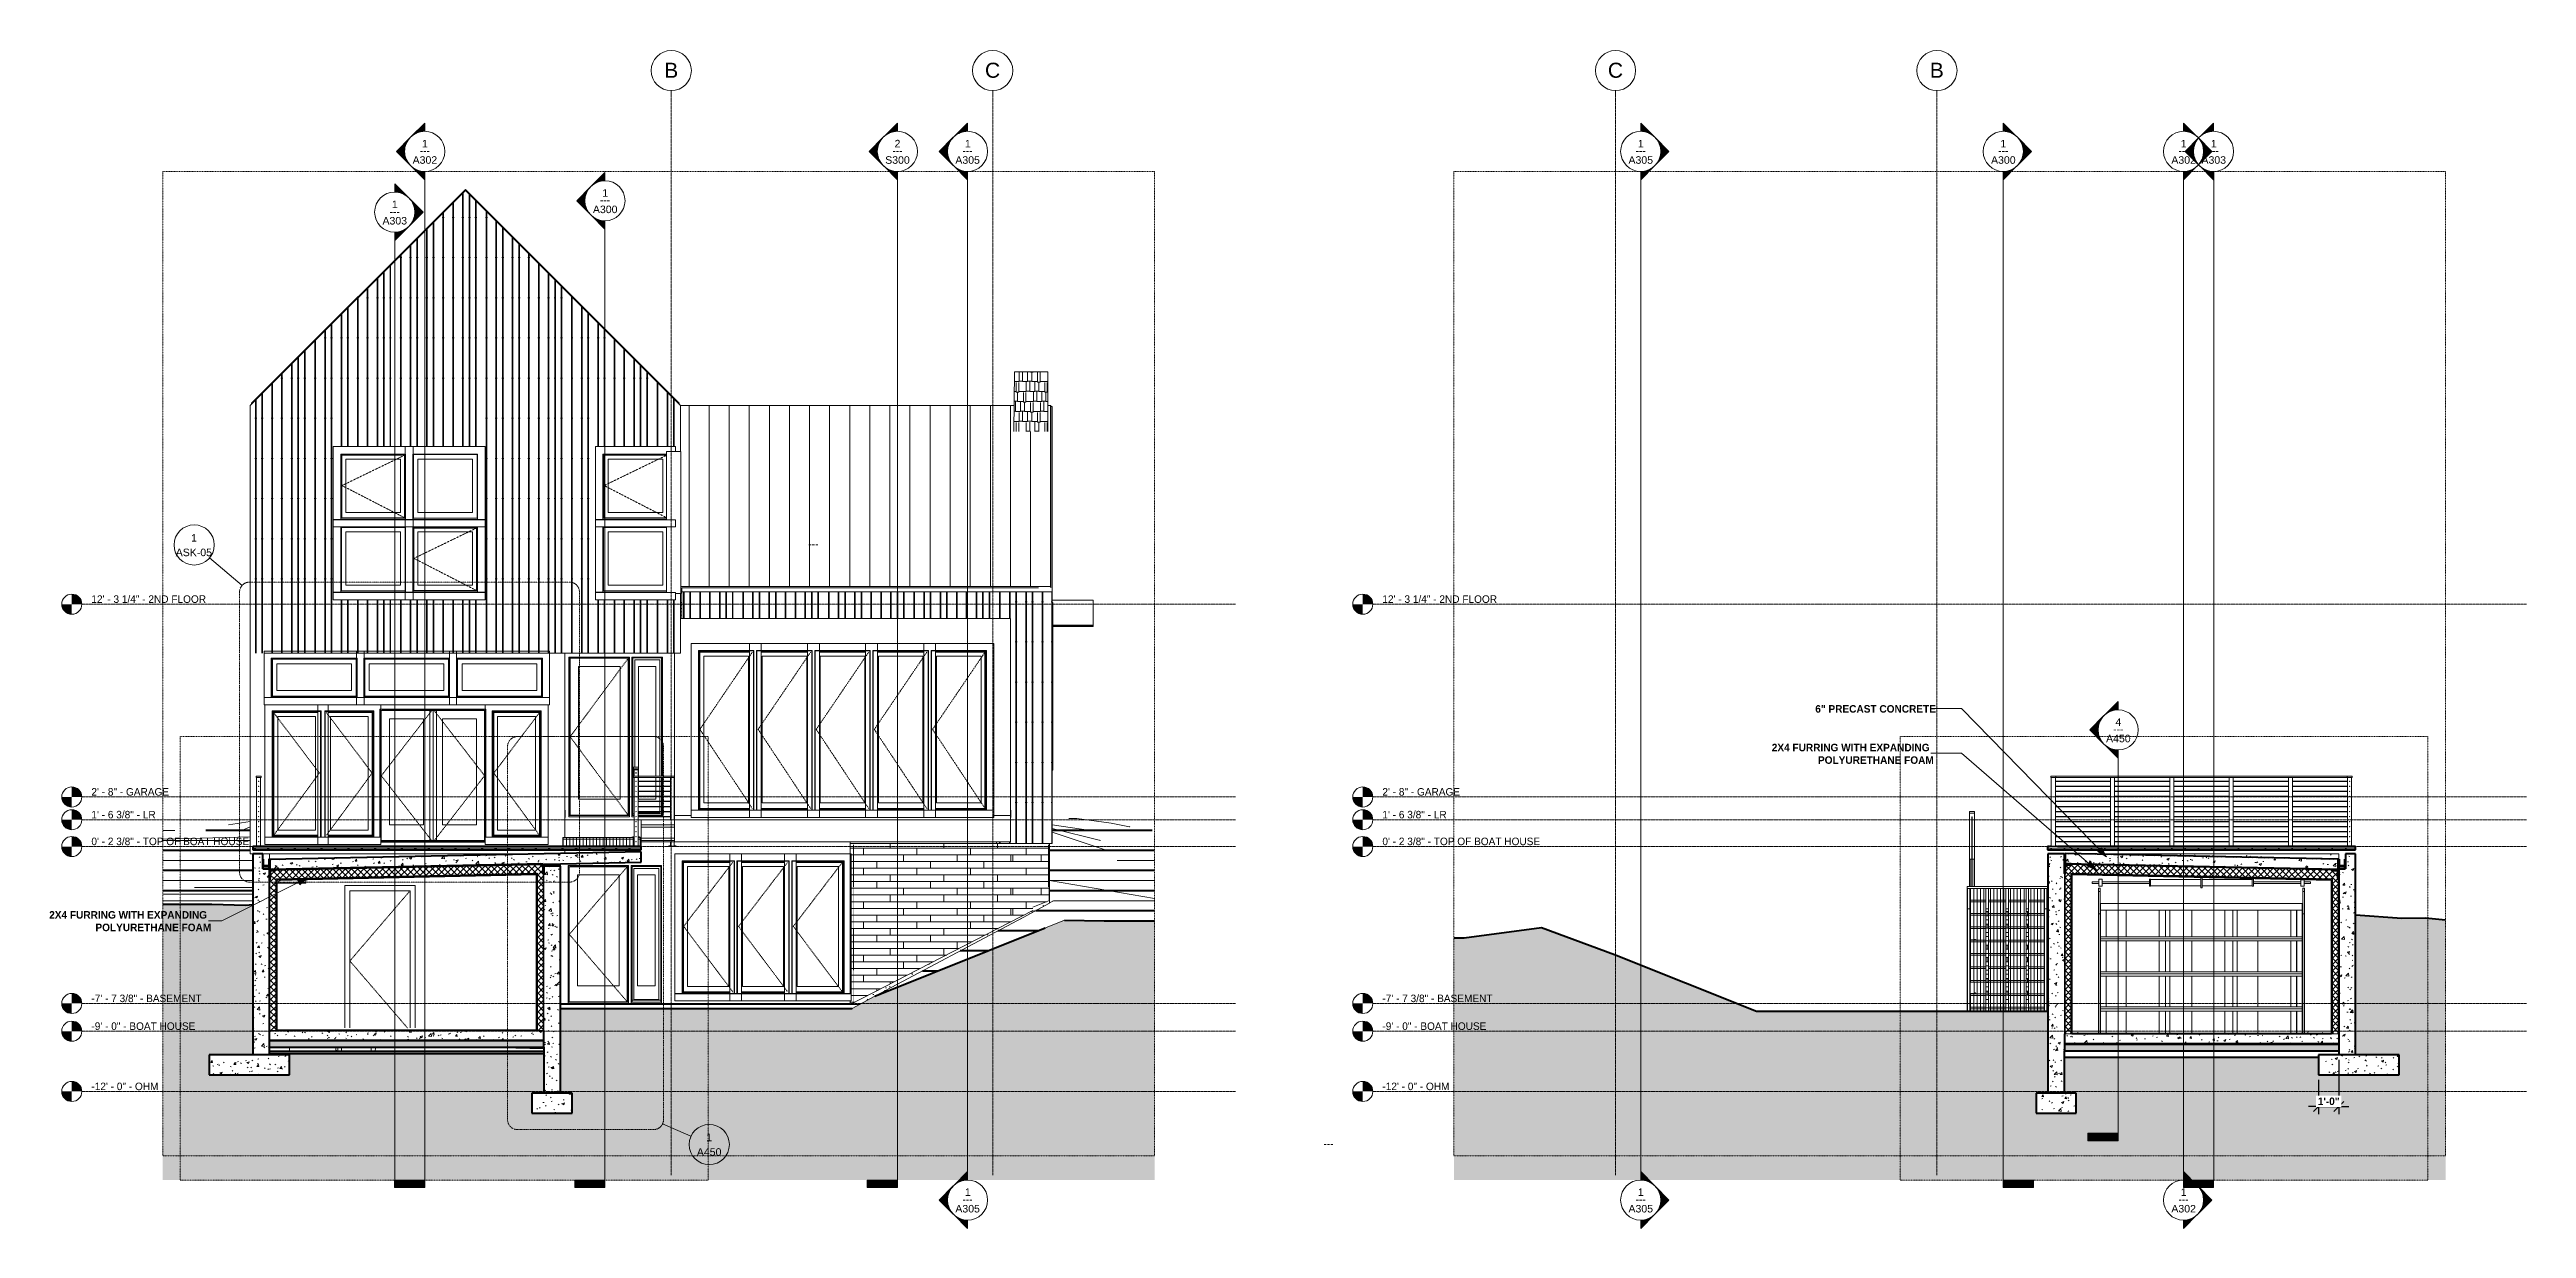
# Model space of a CAD drawing. Header units: inches. Extents: x -8998 to -7518, y -226 to 479.
import ezdxf

# ---------------------------------------------------------------- set-up
doc = ezdxf.new("R2010")
doc.units = ezdxf.units.IN
doc.header["$MEASUREMENT"] = 0
for name, pattern in [('Aligning Line 1_8_', [0.25, 0.125, -0.125]), ('Dash 1_16_', [0.125, 0.0625, -0.0625]), ('Dash Dot 3_16_', [0.3125, 0.1875, -0.0625, 0, -0.0625]), ('Grid Line 1_2_', [0.875, 0.5, -0.125, 0.125, -0.125])]:
    doc.linetypes.add(name, pattern=pattern)
for name, color, linetype, lineweight in [('A-ANNO-DIMS-1', 211, 'Continuous', 30), ('A-ANNO-SYMB', 150, 'Continuous', 9), ('A-ANNO-SYMB-1', 150, 'Dash Dot 3_16_', 9), ('A-CLNG', 13, 'Continuous', 18), ('A-CLNG-1', 13, 'Continuous', 60), ('A-CLNG-PATT-1', 13, 'Continuous', 9), ('A-DETL-1', 90, 'Dash 1_16_', 9), ('A-DOOR', 31, 'Continuous', 18), ('A-DOOR-1', 31, 'Dash 1_16_', 9), ('A-DOOR-2', 31, 'Continuous', 9), ('A-DOOR-FRAM', 31, 'Continuous', 9), ('A-FLOR', 192, 'Continuous', 18), ('A-FLOR-1', 192, 'Continuous', 60), ('A-FLOR-HRAL', 11, 'Continuous', 9), ('A-FLOR-LEVL', 51, 'Continuous', 9), ('A-FLOR-LEVL-1', 51, 'Grid Line 1_2_', 9), ('A-FLOR-MCUT', 51, 'Continuous', 18), ('A-FLOR-PATT-1', 8, 'Continuous', 9), ('A-GLAZ', 151, 'Continuous', 18), ('A-GLAZ-1', 151, 'Continuous', 9), ('A-GLAZ-2', 151, 'Dash 1_16_', 9), ('A-GLAZ-CWMG', 51, 'Continuous', 9), ('A-ROOF', 132, 'Continuous', 18), ('A-ROOF-PATT-1', 132, 'Continuous', 9), ('A-WALL', 113, 'Continuous', 18), ('A-WALL-1', 113, 'Continuous', 60), ('A-WALL-PATT-1', 111, 'Continuous', 9), ('C-TOPO', 7, 'Continuous', 9), ('C-TOPO-1', 7, 'Continuous', 60), ('C-TOPO-MAJR', 7, 'Continuous', 80), ('G-ANNO-SYMB', 111, 'Aligning Line 1_8_', 9), ('G-ANNO-SYMB-1', 111, 'Continuous', 9), ('G-ANNO-TEXT', 231, 'Continuous', 9), ('I-WALL', 2, 'Continuous', 18), ('I-WALL-1', 2, 'Continuous', 60), ('M-EQPM', 50, 'Continuous', 9), ('M-HVAC-DUCT-ANNO', 70, 'Continuous', 9), ('P-PIPE', 3, 'Continuous', 9), ('S-BEAM', 12, 'Continuous', 9), ('S-BEAM-1', 12, 'Continuous', 60), ('S-FNDN', 32, 'Continuous', 18), ('S-FNDN-1', 32, 'Continuous', 60), ('S-FNDN-2', 32, 'Continuous', 9), ('S-GRID-1', 1, 'Grid Line 1_2_', 9), ('S-GRID-IDEN', 1, 'Continuous', 9), ('S-STRS', 31, 'Continuous', 9)]:
    doc.layers.add(name, color=color, linetype=linetype, lineweight=lineweight)
doc.styles.add('Arial', font='arial.ttf', dxfattribs={"height": 9})
doc.styles.add('Arial_1', font='arial.ttf', dxfattribs={"height": 4.5})
doc.styles.add('Century Gothic', font='ufonts.com_century-gothic.ttf', dxfattribs={"height": 4.5})
doc.styles.add('Century Gothic_B', font='GOTHICB.TTF', dxfattribs={"height": 4.5})
doc.dimstyles.new('OD__1__Tol__', dxfattribs={"dimscale": 12, "dimtxt": 4.698757, "dimasz": 0.5, "dimexe": 0.375, "dimexo": 0.25, "dimgap": 0.0625, "dimtad": 1, "dimdec": 0, "dimzin": 3, "dimdsep": 46, "dimlunit": 4, "dimtxsty": 'Century Gothic_B', "dimblk1": 'OBLIQUE', "dimblk2": 'OBLIQUE', "dimsah": 1, "dimcen": 0.09, "dimdle": 0.375, "dimazin": 0, "dimtfac": 1, "dimtdec": 4, "dimtix": 1, "dimtmove": 0, "dimatfit": 3, "dimfxl": 1, "dimtvp": 1, "dimtfill": 1, "dimfrac": 2, "dimtolj": 1, "dimtzin": 0, "dimlwd": 30, "dimlwe": 30, "dimarcsym": 2})
pattern_1 = [(50, (-8602.267, 159.762), (13.77135, -1.20496), [1.44, -15.84]), (355, (-8602.267, 159.762), (-2.6644, 14.44218), [1.152, -12.672]), (100.451, (-8601.119, 159.661), (11.10708, 13.23737), [1.224, -13.462]), (46.184, (-8602.267, 163.602), (20.4913, -3.17785), [2.16, -23.76]), (96.636, (-8600.559, 163.337), (17.9459, 18.70315), [1.836, -20.193]), (351.184, (-8602.267, 163.602), (17.9454, 18.7026), [1.728, -19.008]), (21, (-8600.347, 162.642), (11.46052, -7.73037), [1.44, -15.84]), (326, (-8600.347, 162.642), (4.67135, 13.92315), [1.152, -12.672]), (71.451, (-8599.392, 161.998), (16.13207, 6.19284), [1.224, -13.462]), (37.5, (-8602.267, 159.762), (0.233123, 6.39175), [0.634, -11.885, 0.634, -12.23, -12.72]), (37.5, (-8602.267, 159.762), (0.233123, 6.39175), [-25.382, 0.634, -12.086]), (7.5, (-8602.267, 159.762), (5.05073, 7.57304), [0.634, -6.701, 0.634, -11.597, -4.848]), (7.5, (-8602.267, 159.762), (5.05073, 7.57304), [-19.565, 0.634, -4.214]), (327.5, (-8606.548, 159.762), (10.24958, -0.43289), [0.634, -4.166, 0.634, -14.342, -19.872]), (327.5, (-8606.548, 159.762), (10.24958, -0.43289), [-19.776, 0.634, -19.238]), (317.5, (-8608.468, 159.762), (11.19739, 1.92214), [0.634, -5.606, 0.634, -9.312, -14.112]), (317.5, (-8608.468, 159.762), (11.19739, 1.92214), [-16.186, 0.634, -13.478])]
pattern_2 = [(216.87, (-8599.068, 167.759), (23.9897714, 15.993643), [3.998, -35.986]), (206.565, (-8594.27, 165.359), (-7.99708, -7.99662), [8.941, -8.941]), (198.435, (-8594.27, 161.361), (-15.993845, -7.997098), [5.058, -20.23])]
pattern_3 = [(0, (-8602.267, 159.762), (15.36, 3.84), [0.634, -10.886, 0.634, -10.886, -61.44]), (0, (-8602.267, 159.762), (15.36, 3.84), [-23.04, 0.634, -22.406, 0.634, -10.886, -26.88]), (0, (-8602.267, 159.762), (15.36, 3.84), [-57.6, 0.634, -7.046, 0.634, -18.566]), (120, (-8596.507, 161.682), (-11.005538, 11.38215), [0.634, -10.886, 0.634, -10.886, -61.44]), (120, (-8596.507, 161.682), (-11.005538, 11.38215), [-23.04, 0.634, -22.406, 0.634, -10.886, -26.88]), (120, (-8596.507, 161.682), (-11.005538, 11.38215), [-57.6, 0.634, -7.046, 0.634, -18.566]), (240, (-8594.587, 169.362), (-4.354462, -15.22215), [0.634, -10.886, 0.634, -10.886, -61.44]), (240, (-8594.587, 169.362), (-4.354462, -15.22215), [-23.04, 0.634, -22.406, 0.634, -10.886, -26.88]), (240, (-8594.587, 169.362), (-4.354462, -15.22215), [-57.6, 0.634, -7.046, 0.634, -18.566])]
pattern_4 = [(90, (-8624.88, -91.375), (-51.125, 3e-15), [24, 0, 0, 0]), (90, (-8619.38, -91.375), (-51.125, 3e-15), [24, 0, 0, 0]), (90, (-8619.007, -91.375), (-51.125, 3e-15), [24, 0, 0, 0]), (90, (-8615.507, -91.375), (-51.125, 3e-15), [24, 0, 0, 0]), (90, (-8615.13, -91.375), (-51.125, 3e-15), [24, 0, 0, 0]), (90, (-8609.63, -91.375), (-51.125, 3e-15), [24, 0, 0, 0]), (90, (-8609.257, -91.375), (-51.125, 3e-15), [24, 0, 0, 0]), (90, (-8597.88, -91.375), (-51.125, 3e-15), [24, 0, 0, 0]), (90, (-8597.507, -91.375), (-51.125, 3e-15), [24, 0, 0, 0]), (90, (-8594.007, -91.375), (-51.125, 3e-15), [24, 0, 0, 0]), (90, (-8593.63, -91.375), (-51.125, 3e-15), [24, 0, 0, 0]), (90, (-8590.13, -91.375), (-51.125, 3e-15), [24, 0, 0, 0]), (90, (-8589.757, -91.375), (-51.125, 3e-15), [24, 0, 0, 0]), (90, (-8583.88, -91.375), (-51.125, 3e-15), [24, 0, 0, 0]), (90, (-8583.507, -91.375), (-51.125, 3e-15), [24, 0, 0, 0]), (90, (-8578.007, -91.375), (-51.125, 3e-15), [24, 0, 0, 0]), (90, (-8577.63, -91.375), (-51.125, 3e-15), [24, 0, 0, 0]), (90, (-8574.13, -91.375), (-51.125, 3e-15), [24, 0, 0, 0]), (90, (-8603.757, -91.375), (-51.125, 3e-15), [24, 0, 0, 0]), (90, (-8603.38, -91.375), (-51.125, 3e-15), [24, 0, 0, 0])]
pattern_5 = [(90, (-8624.88, 114.3), (-51.125, 3e-15), [24, 0, 0, 0]), (90, (-8619.38, 114.3), (-51.125, 3e-15), [24, 0, 0, 0]), (90, (-8619.007, 114.3), (-51.125, 3e-15), [24, 0, 0, 0]), (90, (-8615.507, 114.3), (-51.125, 3e-15), [24, 0, 0, 0]), (90, (-8615.13, 114.3), (-51.125, 3e-15), [24, 0, 0, 0]), (90, (-8609.63, 114.3), (-51.125, 3e-15), [24, 0, 0, 0]), (90, (-8609.257, 114.3), (-51.125, 3e-15), [24, 0, 0, 0]), (90, (-8597.88, 114.3), (-51.125, 3e-15), [24, 0, 0, 0]), (90, (-8597.507, 114.3), (-51.125, 3e-15), [24, 0, 0, 0]), (90, (-8594.007, 114.3), (-51.125, 3e-15), [24, 0, 0, 0]), (90, (-8593.63, 114.3), (-51.125, 3e-15), [24, 0, 0, 0]), (90, (-8590.13, 114.3), (-51.125, 3e-15), [24, 0, 0, 0]), (90, (-8589.757, 114.3), (-51.125, 3e-15), [24, 0, 0, 0]), (90, (-8583.88, 114.3), (-51.125, 3e-15), [24, 0, 0, 0]), (90, (-8583.507, 114.3), (-51.125, 3e-15), [24, 0, 0, 0]), (90, (-8578.007, 114.3), (-51.125, 3e-15), [24, 0, 0, 0]), (90, (-8577.63, 114.3), (-51.125, 3e-15), [24, 0, 0, 0]), (90, (-8574.13, 114.3), (-51.125, 3e-15), [24, 0, 0, 0]), (90, (-8603.757, 114.3), (-51.125, 3e-15), [24, 0, 0, 0]), (90, (-8603.38, 114.3), (-51.125, 3e-15), [24, 0, 0, 0])]
pattern_6 = [(90, (-8715.264, 2.375), (-2, 1e-16), [])]
pattern_7 = [(45, (-8602.267, 159.762), (-1.856155, 1.856155), []), (135, (-8602.267, 159.762), (-1.856155, -1.856155), [])]
pattern_8 = [(0, (-7831.0344, 124.938), (15.36, 3.84), [0.634, -10.886, 0.634, -10.886, -61.44]), (0, (-7831.0344, 124.938), (15.36, 3.84), [-23.04, 0.634, -22.406, 0.634, -10.886, -26.88]), (0, (-7831.0344, 124.938), (15.36, 3.84), [-57.6, 0.634, -7.046, 0.634, -18.566]), (120, (-7825.2744, 126.858), (-11.005538, 11.38215), [0.634, -10.886, 0.634, -10.886, -61.44]), (120, (-7825.2744, 126.858), (-11.005538, 11.38215), [-23.04, 0.634, -22.406, 0.634, -10.886, -26.88]), (120, (-7825.2744, 126.858), (-11.005538, 11.38215), [-57.6, 0.634, -7.046, 0.634, -18.566]), (240, (-7823.3544, 134.538), (-4.354462, -15.22215), [0.634, -10.886, 0.634, -10.886, -61.44]), (240, (-7823.3544, 134.538), (-4.354462, -15.22215), [-23.04, 0.634, -22.406, 0.634, -10.886, -26.88]), (240, (-7823.3544, 134.538), (-4.354462, -15.22215), [-57.6, 0.634, -7.046, 0.634, -18.566])]
pattern_9 = [(50, (-7831.034, 124.938), (13.77135, -1.20496), [1.44, -15.84]), (355, (-7831.034, 124.938), (-2.6644, 14.4422), [1.152, -12.672]), (100.451, (-7829.886, 124.837), (11.10708, 13.23737), [1.224, -13.462]), (46.184, (-7831.034, 128.778), (20.4913, -3.17785), [2.16, -23.76]), (96.636, (-7829.326, 128.513), (17.9459, 18.7032), [1.836, -20.193]), (351.184, (-7831.034, 128.778), (17.9454, 18.7026), [1.728, -19.008]), (21, (-7829.114, 127.818), (11.46052, -7.73037), [1.44, -15.84]), (326, (-7829.114, 127.818), (4.67135, 13.92315), [1.152, -12.672]), (71.451, (-7828.16, 127.173), (16.13207, 6.19284), [1.224, -13.462]), (37.5, (-7831.0344, 124.938), (0.23312, 6.39175), [0.634, -11.885, 0.634, -12.23, -12.72]), (37.5, (-7831.0344, 124.938), (0.23312, 6.39175), [-25.382, 0.634, -12.086]), (7.5, (-7831.0344, 124.938), (5.05073, 7.57304), [0.634, -6.701, 0.634, -11.597, -4.848]), (7.5, (-7831.0344, 124.938), (5.05073, 7.57304), [-19.565, 0.634, -4.214]), (327.5, (-7835.3154, 124.938), (10.24958, -0.43289), [0.634, -4.166, 0.634, -14.342, -19.872]), (327.5, (-7835.3154, 124.938), (10.24958, -0.43289), [-19.776, 0.634, -19.238]), (317.5, (-7837.235, 124.938), (11.1974, 1.92214), [0.634, -5.606, 0.634, -9.312, -14.112]), (317.5, (-7837.235, 124.938), (11.1974, 1.92214), [-16.186, 0.634, -13.478])]
pattern_10 = [(90, (-7780.5134, -117.625), (-2, 1e-16), [])]
pattern_11 = [(45, (-7831.0344, 124.938), (-1.856155, 1.856155), []), (135, (-7831.0344, 124.938), (-1.856155, -1.856155), [])]
pattern_12 = [(45, (8666.048, 124.938), (-4.75176, 4.75176), []), (45, (8666.048, 132.138), (-4.75176, 4.75176), [])]

msp = doc.modelspace()

# ---------------------------------------------------------------- texts
at = {"layer": 'A-ANNO-SYMB', "char_height": 4.5, "attachment_point": 1, "style": 'Arial_1'}
for s, insert, width in [('ASK-05', (-8922.6, 180.4), 26.512), ('1', (-8913.4, 189.1), 4.242), ('1', (-8605.7, -169.2), 4.242), ('A450', (-8611.3, -177.9), 17.877)]:
    msp.add_mtext(s, dxfattribs=dict(at, insert=insert, width=width))
at = {"layer": 'A-FLOR-LEVL', "char_height": 4.5, "attachment_point": 1, "style": 'Century Gothic'}
for s, insert, width in [('12\' - 3 1/4" - 2ND FLOOR', (-8973, 152.5), 87.567), ('12\' - 3 1/4" - 2ND FLOOR', (-8201.8, 152.5), 87.567), ('2\' - 8" - GARAGE', (-8973, 37.3), 59.388), ('2\' - 8" - GARAGE', (-8201.8, 37.3), 59.388), ('1\' - 6 3/8" - LR', (-8973, 23.7), 48.328), ('1\' - 6 3/8" - LR', (-8201.8, 23.7), 48.328), ('0\' - 2 3/8" - TOP OF BOAT HOUSE', (-8973, 7.7), 116.503), ('0\' - 2 3/8" - TOP OF BOAT HOUSE', (-8201.8, 7.7), 116.503), ('-7\' - 7 3/8" - BASEMENT', (-8973, -86.1), 81.052), ('-7\' - 7 3/8" - BASEMENT', (-8201.8, -86.1), 81.052), ('-9\' - 0" - BOAT HOUSE', (-8973, -102.7), 75.901), ('-9\' - 0" - BOAT HOUSE', (-8201.8, -102.7), 75.901), ('-12\' - 0" - OHM', (-8973, -138.7), 52.267), ('-12\' - 0" - OHM', (-8201.8, -138.7), 52.267)]:
    msp.add_mtext(s, dxfattribs=dict(at, insert=insert, width=width))
at = {"layer": 'G-ANNO-SYMB-1', "char_height": 4.5, "attachment_point": 1}
for s, insert, width, style in [('A302', (-8781.1, 414.9), 17.877, 'Arial_1'), ('---', (-8776.8, 420.5), 7.726, 'Century Gothic'), ('1', (-8775.5, 424.7), 4.242, 'Arial_1'), ('S300', (-8498.8, 414.9), 17.877, 'Arial_1'), ('---', (-8494.5, 420.5), 7.726, 'Century Gothic'), ('2', (-8493.2, 424.7), 4.242, 'Arial_1'), ('A305', (-8456.9, 414.9), 17.877, 'Arial_1'), ('---', (-8452.6, 420.5), 7.726, 'Century Gothic'), ('1', (-8451.2, 424.7), 4.242, 'Arial_1'), ('A305', (-8054.8, 414.9), 17.877, 'Arial_1'), ('---', (-8050.5, 420.5), 7.726, 'Century Gothic'), ('1', (-8049.2, 424.7), 4.242, 'Arial_1'), ('A300', (-7838.2, 414.9), 17.877, 'Arial_1'), ('---', (-7833.9, 420.5), 7.726, 'Century Gothic'), ('1', (-7832.6, 424.7), 4.242, 'Arial_1'), ('A302', (-7730.5, 414.9), 17.877, 'Arial_1'), ('---', (-7726.2, 420.5), 7.726, 'Century Gothic'), ('1', (-7724.9, 424.7), 4.242, 'Arial_1'), ('A303', (-7712.5, 414.9), 17.877, 'Arial_1'), ('---', (-7708.2, 420.5), 7.726, 'Century Gothic'), ('1', (-7706.9, 424.7), 4.242, 'Arial_1'), ('1', (-8793.5, 388.4), 4.242, 'Arial_1'), ('A300', (-8673.4, 385.4), 17.877, 'Arial_1'), ('---', (-8669.2, 391), 7.726, 'Century Gothic'), ('1', (-8667.8, 395.2), 4.242, 'Arial_1'), ('A303', (-8799.1, 378.6), 17.877, 'Arial_1'), ('---', (-8794.8, 384.1), 7.726, 'Century Gothic'), ('4', (-7763.9, 79), 4.242, 'Arial_1'), ('A450', (-7769.5, 69.2), 17.877, 'Arial_1'), ('---', (-7765.2, 74.8), 7.726, 'Century Gothic'), ('1', (-8451.2, -201.9), 4.242, 'Arial_1'), ('1', (-8049.2, -201.9), 4.242, 'Arial_1'), ('1', (-7724.9, -201.9), 4.242, 'Arial_1'), ('A305', (-8456.9, -211.8), 17.877, 'Arial_1'), ('---', (-8452.6, -206.2), 7.726, 'Century Gothic'), ('A305', (-8054.8, -211.8), 17.877, 'Arial_1'), ('---', (-8050.5, -206.2), 7.726, 'Century Gothic'), ('A302', (-7730.5, -211.8), 17.877, 'Arial_1'), ('---', (-7726.2, -206.2), 7.726, 'Century Gothic')]:
    msp.add_mtext(s, dxfattribs=dict(at, insert=insert, width=width, style=style))
at = {"layer": 'G-ANNO-TEXT', "char_height": 4.5, "attachment_point": 1, "style": 'Century Gothic_B'}
for s, insert, width in [('6" PRECAST CONCRETE', (-7943.2, 86.9), 83.779), ('2X4 FURRING WITH EXPANDING', (-7969.2, 63.8), 115.291), ('POLYURETHANE FOAM', (-7941.6, 56.3), 81.81), ('2X4 FURRING WITH EXPANDING', (-8998.2, -36.2), 115.291), ('POLYURETHANE FOAM', (-8970.6, -43.7), 81.81)]:
    msp.add_mtext(s, dxfattribs=dict(at, insert=insert, width=width))
at = {"layer": 'S-GRID-IDEN', "char_height": 9, "attachment_point": 1, "style": 'Arial'}
for s, insert, width in [('B', (-8630.8, 470.8), 10.15), ('C', (-8439.2, 470.8), 11.059), ('C', (-8067.1, 470.8), 11.059), ('B', (-7874.8, 470.8), 10.15)]:
    msp.add_mtext(s, dxfattribs=dict(at, insert=insert, width=width))

# ---------------------------------------------------------------- blocks, each defined once
blk = doc.blocks.new('Railing - 2_ x 1_2_ 2-1559248-Section 36')
at = {"layer": 'A-FLOR-HRAL'}
for p, q in [((-8874.3, 2.6), (-8874.3, 43.6)), ((-8871.9, 43.6), (-8871.9, 2.6)), ((-8870.6, 2.6), (-8875.6, 2.6)), ((-8875.6, 2.4), (-8875.6, 2.6)), ((-8875.1, 2.6), (-8875.1, 2.9)), ((-8874.6, 2.9), (-8875.1, 2.9)), ((-8874.6, 2.9), (-8874.6, 2.6)), ((-8871.6, 2.6), (-8871.6, 2.9)), ((-8871.1, 2.9), (-8871.6, 2.9)), ((-8871.1, 2.9), (-8871.1, 2.6)), ((-8870.6, 2.6), (-8870.6, 2.4))]:
    blk.add_line(p, q, dxfattribs=at)
blk = doc.blocks.new('Railing - Railing-1114347-Section 36')
at = {"layer": 'A-FLOR-HRAL'}
for p, q in [((-8871.6, 44.4), (-8874.6, 44.4)), ((-8874.6, 44.4), (-8874.6, 43.6)), ((-8874.6, 43.6), (-8871.6, 43.6)), ((-8871.6, 43.6), (-8871.6, 44.4))]:
    blk.add_line(p, q, dxfattribs=at)
for centre, radius, start, end in [((-8873.1, 41.3), 0.0938, 0, 180), ((-8873.1, 41.3), 0.0938, 180, 0), ((-8873.1, 38.3), 0.0938, 0, 180), ((-8873.1, 38.3), 0.0938, 180, 0), ((-8873.1, 35.3), 0.0938, 0, 180), ((-8873.1, 35.3), 0.0938, 180, 0), ((-8873.1, 32.3), 0.0938, 0, 180), ((-8873.1, 32.3), 0.0938, 180, 0), ((-8873.1, 29.3), 0.0938, 0, 180), ((-8873.1, 29.3), 0.0938, 180, 0), ((-8873.1, 26.3), 0.0938, 0, 180), ((-8873.1, 26.3), 0.0938, 180, 0), ((-8873.1, 23.3), 0.0938, 0, 180), ((-8873.1, 23.3), 0.0938, 180, 0), ((-8873.1, 20.3), 0.0938, 0, 180), ((-8873.1, 20.3), 0.0938, 180, 0), ((-8873.1, 17.3), 0.0938, 0, 180), ((-8873.1, 17.3), 0.0938, 180, 0), ((-8873.1, 14.3), 0.0938, 0, 180), ((-8873.1, 14.3), 0.0938, 180, 0), ((-8873.1, 11.3), 0.0937, 360, 180), ((-8873.1, 11.3), 0.0937, 180, 360), ((-8873.1, 8.3), 0.0938, 0, 180), ((-8873.1, 8.3), 0.0937, 180, 360), ((-8873.1, 5.3), 0.0937, 360, 180), ((-8873.1, 5.3), 0.0937, 180, 0)]:
    blk.add_arc(centre, radius, start, end, dxfattribs=at)
blk.add_blockref('Railing - 2_ x 1_2_ 2-1559248-Section 36', (0, 0))
blk = doc.blocks.new('Walls 1 - Walls 1-1121987-Section 36')
at = {"layer": 'A-WALL-PATT-1'}
h = blk.add_hatch(dxfattribs=at)
h.set_pattern_fill('FP_3', color=256, style=0, pattern_type=2)
h.set_pattern_definition([(0, (-8412.499, 202.313), (12.75, 6), [3, -2.5, 3.5, -1.5, -6.5]), (0, (-8412.499, 202.313), (12.75, 6), [-10.5, 4.5, -2]), (0, (-8409.499, 202.563), (12.75, 6), [2.5, -9.5, 2, -3]), (0, (-8403.499, 201.938), (12.75, 6), [1.5, -15.5]), (90, (-8412.499, 202.313), (-4.25, 6), [5.75, -18.25]), (90, (-8409.499, 202.313), (-4.25, 6), [5.625, -18.375]), (90, (-8406.999, 202.313), (-4.25, 6), [5.25, -18.75]), (90, (-8403.499, 201.938), (-4.25, 6), [5.75, -18.25]), (90, (-8401.999, 201.938), (-4.25, 6), [5.75, -18.25]), (90, (-8397.499, 202.313), (-4.25, 6), [5.5, -18.5])])
h.paths.add_polyline_path([(-8422, 250.5), (-8401.6, 250.5), (-8401.6, 286), (-8421.6, 286), (-8421.9, 255.1)], flags=0)
at = {"layer": 'A-WALL'}
for p, q in [((-8422, 250.5), (-8421.6, 286)), ((-8421.6, 286), (-8401.6, 286)), ((-8401.6, 286), (-8401.6, 250.5))]:
    blk.add_line(p, q, dxfattribs=at)
blk = doc.blocks.new('Railing - Railing-1123708-Section 36')
at = {"layer": 'A-FLOR-HRAL'}
for p, q in [((-8646.1, 44.4), (-8649.1, 44.4)), ((-8649.1, 44.4), (-8649.1, 43.6)), ((-8649.1, 43.6), (-8646.1, 43.6)), ((-8646.1, 43.6), (-8646.1, 44.4))]:
    blk.add_line(p, q, dxfattribs=at)
for centre, radius, start, end in [((-8647.6, 41.3), 0.0938, 0, 180), ((-8647.6, 41.3), 0.0937, 180, 0), ((-8647.6, 38.3), 0.0938, 0, 180), ((-8647.6, 38.3), 0.0937, 180, 0), ((-8647.6, 35.3), 0.0938, 0, 180), ((-8647.6, 35.3), 0.0938, 180, 0), ((-8647.6, 32.3), 0.0937, 360, 180), ((-8647.6, 32.3), 0.0938, 180, 360), ((-8647.6, 29.3), 0.0938, 0, 180), ((-8647.6, 29.3), 0.0937, 180, 0), ((-8647.6, 26.3), 0.0938, 0, 180), ((-8647.6, 26.3), 0.0938, 180, 0), ((-8647.6, 23.3), 0.0937, 360, 180), ((-8647.6, 23.3), 0.0938, 180, 360), ((-8647.6, 20.3), 0.0937, 360, 180), ((-8647.6, 20.3), 0.0938, 180, 360), ((-8647.6, 17.3), 0.0938, 0, 180), ((-8647.6, 17.3), 0.0937, 180, 0), ((-8647.6, 14.3), 0.0937, 360, 180), ((-8647.6, 14.3), 0.0938, 180, 360), ((-8647.6, 11.3), 0.0937, 360, 180), ((-8647.6, 11.3), 0.0938, 180, 360), ((-8647.6, 8.3), 0.0938, 0, 180), ((-8647.6, 8.3), 0.0937, 180, 0), ((-8647.6, 5.3), 0.0938, 0, 180), ((-8647.6, 5.3), 0.0937, 180, 0)]:
    blk.add_arc(centre, radius, start, end, dxfattribs=at)
at = {"extrusion": (0, 0, -1), "zscale": -1}
blk.add_blockref('Railing - 2_ x 1_2_ 2-1559248-Section 36', (17520.6, 0), dxfattribs=at)
blk = doc.blocks.new('Window-Picture-Andersen-A_Series - 39-1_4_ x 39-1_4_-2458052-Section 36')
at = {"layer": 'A-GLAZ-1'}
for p, q in [((-8398.9, 132.7), (-8399.1, 132.7)), ((-8399.1, 128.4), (-8398.9, 128.4)), ((-8398.9, 128.4), (-8398.9, 132.7))]:
    blk.add_line(p, q, dxfattribs=at)
blk = doc.blocks.new('Window-Picture-Andersen-A_Series - APW4420-2457582-Section 36')
at = {"layer": 'A-GLAZ-1'}
for p, q in [((-8869.8, 91.5), (-8869.8, 119.1)), ((-8810.1, 119.1), (-8869.8, 119.1)), ((-8810.1, 119.1), (-8810.1, 91.5)), ((-8865.3, 91.5), (-8865.3, 114.6)), ((-8865.3, 114.6), (-8814.6, 114.6)), ((-8864.9, 114.3), (-8814.9, 114.3)), ((-8864.9, 92.3), (-8864.9, 114.3)), ((-8862.2, 95.7), (-8862.2, 111.6)), ((-8862.2, 111.6), (-8817.6, 111.6)), ((-8817.6, 111.6), (-8817.6, 95.7)), ((-8814.9, 114.3), (-8814.9, 92.3)), ((-8814.6, 114.6), (-8814.6, 91.5)), ((-8869.8, 91.4), (-8869.8, 91.5)), ((-8865.3, 91.5), (-8869.8, 91.5)), ((-8869.8, 87.1), (-8869.8, 91.4)), ((-8869.8, 91.4), (-8810.1, 91.4)), ((-8865.3, 91.6), (-8814.6, 91.6)), ((-8814.9, 92.3), (-8864.9, 92.3)), ((-8817.6, 95.7), (-8862.2, 95.7)), ((-8810.1, 91.5), (-8814.6, 91.5)), ((-8810.1, 91.5), (-8810.1, 91.4)), ((-8810.1, 91.4), (-8810.1, 87.1)), ((-8810.1, 87.1), (-8869.8, 87.1))]:
    blk.add_line(p, q, dxfattribs=at)
blk = doc.blocks.new('Window-Picture-Andersen-A_Series - APW21080-2457717-Section 36')
at = {"layer": 'A-GLAZ-1'}
for p, q in [((-8689.9, 24.1), (-8690.2, 24.1)), ((-8690.2, 19.8), (-8689.9, 19.8)), ((-8689.9, 19.8), (-8689.9, 24.1))]:
    blk.add_line(p, q, dxfattribs=at)
blk = doc.blocks.new('Door-Outswing-Andersen-A_Series-Single - FWOD3180-2052488-Section 36')
at = {"layer": 'A-DOOR'}
for p, q in [((-8687.1, 20.9), (-8687.1, 115.1)), ((-8687.1, 115.1), (-8652.2, 115.1)), ((-8652.3, 114.9), (-8687, 114.9)), ((-8687, 114.9), (-8687, 21.1)), ((-8682.1, 30.6), (-8682.1, 110)), ((-8682.1, 110), (-8657.2, 110)), ((-8657.2, 110), (-8657.2, 30.6)), ((-8652.3, 21.1), (-8652.3, 114.9)), ((-8652.2, 115.1), (-8652.2, 20.9)), ((-8657.2, 30.6), (-8682.1, 30.6)), ((-8687.7, 20.1), (-8687.7, 20.9)), ((-8651.6, 20.9), (-8687.7, 20.9)), ((-8651.6, 20.1), (-8687.7, 20.1)), ((-8687, 21.1), (-8652.3, 21.1)), ((-8686.3, 20.9), (-8686.3, 21.1)), ((-8686.3, 21.1), (-8686.3, 20.9)), ((-8653, 21.1), (-8653, 20.9)), ((-8653, 21.1), (-8653, 20.9)), ((-8651.6, 20.9), (-8651.6, 20.1))]:
    blk.add_line(p, q, dxfattribs=at)
at = {"layer": 'A-DOOR-1'}
for p, q in [((-8652.3, 114.9), (-8687, 68)), ((-8687, 68), (-8652.3, 21.1))]:
    blk.add_line(p, q, dxfattribs=at)
blk = doc.blocks.new('Door-Sidelight-Andersen-A_Series - FWSLD-1780-2008674-Section 36')
at = {"layer": 'A-DOOR'}
for p, q in [((-8649.5, 20.9), (-8649.5, 115.1)), ((-8649.5, 115.1), (-8632.4, 115.1)), ((-8648.4, 49.8), (-8648.4, 113.9)), ((-8648.4, 113.9), (-8633.5, 113.9)), ((-8646.1, 49.8), (-8646.1, 110)), ((-8646.1, 110), (-8635.8, 110)), ((-8635.8, 110), (-8635.8, 44.4)), ((-8633.5, 113.9), (-8633.5, 44.4)), ((-8632.4, 115.1), (-8632.4, 44.4)), ((-8646.1, 41.4), (-8646.1, 43.6)), ((-8646.1, 38.4), (-8646.1, 41.2)), ((-8646.1, 35.4), (-8646.1, 38.2)), ((-8646.1, 32.4), (-8646.1, 35.2)), ((-8646.1, 30.6), (-8646.1, 32.2)), ((-8635.8, 30.6), (-8646.1, 30.6)), ((-8635.8, 43.6), (-8635.8, 41.4)), ((-8635.8, 41.2), (-8635.8, 38.4)), ((-8635.8, 38.2), (-8635.8, 35.4)), ((-8635.8, 35.2), (-8635.8, 32.4)), ((-8635.8, 32.2), (-8635.8, 30.6)), ((-8633.5, 43.6), (-8633.5, 41.4)), ((-8633.5, 41.2), (-8633.5, 38.4)), ((-8633.5, 38.2), (-8633.5, 35.4)), ((-8633.5, 35.2), (-8633.5, 32.4)), ((-8633.5, 32.2), (-8633.5, 29.4)), ((-8632.4, 43.6), (-8632.4, 41.4)), ((-8632.4, 41.2), (-8632.4, 38.4)), ((-8632.4, 38.2), (-8632.4, 35.4)), ((-8632.4, 35.2), (-8632.4, 32.4)), ((-8632.4, 32.2), (-8632.4, 29.4)), ((-8648.8, 22), (-8650.1, 22)), ((-8650.1, 22), (-8648.8, 22)), ((-8650.1, 20.1), (-8650.1, 20.9)), ((-8648.8, 20.9), (-8650.1, 20.9)), ((-8648.8, 20.1), (-8650.1, 20.1)), ((-8633.5, 22.5), (-8646.4, 22.5)), ((-8631.8, 22), (-8646.4, 22)), ((-8631.8, 20.9), (-8646.4, 20.9)), ((-8631.8, 20.1), (-8646.4, 20.1)), ((-8633.5, 29.2), (-8633.5, 26.4)), ((-8633.5, 26.2), (-8633.5, 23.4)), ((-8633.5, 23.2), (-8633.5, 22)), ((-8633.5, 22), (-8631.8, 22)), ((-8632.4, 29.2), (-8632.4, 26.4)), ((-8632.4, 26.2), (-8632.4, 23.4)), ((-8632.4, 23.2), (-8632.4, 20.9)), ((-8631.8, 20.9), (-8631.8, 20.4)), ((-8631.8, 20.2), (-8631.8, 20.1))]:
    blk.add_line(p, q, dxfattribs=at)
at = {"layer": 'A-DOOR-2'}
for p, q in [((-8646.1, 49.8), (-8646.1, 110)), ((-8646.1, 110), (-8635.8, 110)), ((-8635.8, 110), (-8635.8, 44.4)), ((-8646.1, 41.4), (-8646.1, 43.6)), ((-8646.1, 38.4), (-8646.1, 41.2)), ((-8646.1, 35.4), (-8646.1, 38.2)), ((-8646.1, 32.4), (-8646.1, 35.2)), ((-8646.1, 30.6), (-8646.1, 32.2)), ((-8635.8, 30.6), (-8646.1, 30.6)), ((-8635.8, 43.6), (-8635.8, 41.4)), ((-8635.8, 41.2), (-8635.8, 38.4)), ((-8635.8, 38.2), (-8635.8, 35.4)), ((-8635.8, 35.2), (-8635.8, 32.4)), ((-8635.8, 32.2), (-8635.8, 30.6))]:
    blk.add_line(p, q, dxfattribs=at)
at = {"layer": 'A-DOOR-FRAM'}
for p, q in [((-8632.4, 115.1), (-8649.5, 115.1)), ((-8649.5, 115.1), (-8649.5, 20.9)), ((-8632.4, 115.1), (-8632.4, 44.4)), ((-8632.4, 43.6), (-8632.4, 41.4)), ((-8632.4, 41.2), (-8632.4, 38.4)), ((-8632.4, 38.2), (-8632.4, 35.4)), ((-8632.4, 35.2), (-8632.4, 32.4)), ((-8632.4, 32.2), (-8632.4, 29.4)), ((-8633.5, 22.5), (-8646.4, 22.5)), ((-8632.4, 29.2), (-8632.4, 26.4)), ((-8632.4, 26.2), (-8632.4, 23.4)), ((-8632.4, 23.2), (-8632.4, 20.9))]:
    blk.add_line(p, q, dxfattribs=at)
blk = doc.blocks.new('Single-Flush - 3X7-2435611-Section 36')
at = {"layer": 'A-DOOR-1'}
for p in [(-8782.6, -24), (-8784.2, -106)]:
    blk.add_line(p, (-8818.6, -66), dxfattribs=at)
at = {"layer": 'A-DOOR-FRAM'}
for p, q in [((-8779.6, -21), (-8821.6, -21)), ((-8821.6, -21), (-8821.6, -106)), ((-8818.6, -106), (-8818.6, -24)), ((-8818.6, -24), (-8782.6, -24)), ((-8782.6, -24), (-8782.6, -106)), ((-8779.6, -106), (-8779.6, -21))]:
    blk.add_line(p, q, dxfattribs=at)
blk = doc.blocks.new('Window-Casement-Andersen-A_Series - ACW3434-2462283-Section 36')
at = {"layer": 'A-GLAZ-1'}
for p, q in [((-8785.5, 197.9), (-8785.5, 197.8)), ((-8737.8, 197.9), (-8785.5, 197.9)), ((-8785.5, 197.8), (-8785.5, 197.9)), ((-8737.8, 197.9), (-8785.5, 197.9)), ((-8785.5, 193.4), (-8785.5, 154.3)), ((-8785.5, 154.3), (-8785.5, 193.4)), ((-8781, 154.4), (-8781, 193.4)), ((-8781, 154.3), (-8781, 193.4)), ((-8780.6, 193.1), (-8742.6, 193.1)), ((-8780.6, 155.1), (-8780.6, 193.1)), ((-8743, 192.7), (-8780.3, 192.7)), ((-8780.3, 192.7), (-8780.3, 155.4)), ((-8743, 155.4), (-8743, 192.7)), ((-8742.6, 193.1), (-8742.6, 155.1)), ((-8742.3, 193.4), (-8742.3, 154.4)), ((-8742.3, 193.4), (-8742.3, 154.3)), ((-8737.8, 197.8), (-8737.8, 197.9)), ((-8737.8, 197.9), (-8737.8, 197.8)), ((-8737.8, 154.3), (-8737.8, 193.4)), ((-8737.8, 193.4), (-8737.8, 154.3)), ((-8778, 158.6), (-8778, 190.4)), ((-8778, 190.4), (-8745.3, 190.4)), ((-8745.3, 190.4), (-8745.3, 158.6)), ((-8785.5, 154.2), (-8785.5, 154.3)), ((-8781, 154.3), (-8785.5, 154.3)), ((-8785.5, 149.9), (-8785.5, 154.2)), ((-8785.5, 154.2), (-8737.8, 154.2)), ((-8737.8, 149.9), (-8785.5, 149.9)), ((-8742.3, 154.4), (-8781, 154.4)), ((-8742.6, 155.1), (-8780.6, 155.1)), ((-8780.3, 155.4), (-8743, 155.4)), ((-8745.3, 158.6), (-8778, 158.6)), ((-8737.8, 154.3), (-8742.3, 154.3)), ((-8737.8, 154.3), (-8737.8, 154.2)), ((-8737.8, 154.2), (-8737.8, 149.9))]:
    blk.add_line(p, q, dxfattribs=at)
at = {"layer": 'A-GLAZ-2'}
for p, q in [((-8743, 192.7), (-8780.3, 174.6)), ((-8780.3, 174.6), (-8743, 155.4))]:
    blk.add_line(p, q, dxfattribs=at)
blk = doc.blocks.new('Rectangular Mullion - Profile_Polycarbonate_Upper and left-1968211-Section 36')
at = {"layer": 'A-GLAZ-CWMG'}
for p, q in [((-8398.6, 133.1), (-8398.6, 48)), ((-8398.6, 48), (-8399.1, 48))]:
    blk.add_line(p, q, dxfattribs=at)
blk = doc.blocks.new('Window-Picture-Andersen-A_Series - 39-1_4_ x 39-1_4_-2457850-Section 36')
at = {"layer": 'A-GLAZ-1'}
for p, q in [((-8785.5, 241.4), (-8785.5, 197.8)), ((-8737.8, 241.4), (-8785.5, 241.4)), ((-8785.5, 197.8), (-8785.5, 241.4)), ((-8737.8, 241.4), (-8785.5, 241.4)), ((-8781, 236.9), (-8742.3, 236.9)), ((-8781, 197.9), (-8781, 236.9)), ((-8781, 197.8), (-8781, 236.9)), ((-8781, 236.9), (-8742.3, 236.9)), ((-8742.3, 236.9), (-8742.3, 197.9)), ((-8742.3, 236.9), (-8742.3, 197.8)), ((-8737.8, 197.8), (-8737.8, 241.4)), ((-8737.8, 241.4), (-8737.8, 197.8)), ((-8780.6, 236.6), (-8742.6, 236.6)), ((-8780.6, 198.6), (-8780.6, 236.6)), ((-8778, 202.1), (-8778, 233.9)), ((-8778, 233.9), (-8745.3, 233.9)), ((-8745.3, 233.9), (-8745.3, 202.1)), ((-8742.6, 236.6), (-8742.6, 198.6)), ((-8785.5, 197.7), (-8785.5, 197.8)), ((-8781, 197.8), (-8785.5, 197.8)), ((-8785.5, 193.4), (-8785.5, 197.7)), ((-8785.5, 197.7), (-8737.8, 197.7)), ((-8737.8, 193.4), (-8785.5, 193.4)), ((-8742.3, 197.9), (-8781, 197.9)), ((-8742.6, 198.6), (-8780.6, 198.6)), ((-8745.3, 202.1), (-8778, 202.1)), ((-8737.8, 197.8), (-8742.3, 197.8)), ((-8737.8, 197.8), (-8737.8, 197.7)), ((-8737.8, 197.7), (-8737.8, 193.4))]:
    blk.add_line(p, q, dxfattribs=at)
blk = doc.blocks.new('Window-Picture-Andersen-A_Series - 39-1_4_ x 39-1_4_-V1-Section 36')
at = {"layer": 'A-GLAZ-1'}
for p, q in [((-8828.5, 197.9), (-8828.5, 197.8)), ((-8780.8, 197.9), (-8828.5, 197.9)), ((-8828.5, 197.8), (-8828.5, 197.9)), ((-8780.8, 197.9), (-8828.5, 197.9)), ((-8828.5, 193.4), (-8828.5, 154.3)), ((-8828.5, 154.3), (-8828.5, 193.4)), ((-8824, 154.4), (-8824, 193.4)), ((-8824, 154.3), (-8824, 193.4)), ((-8823.6, 193.1), (-8785.6, 193.1)), ((-8823.6, 155.1), (-8823.6, 193.1)), ((-8785.6, 193.1), (-8785.6, 155.1)), ((-8785.3, 193.4), (-8785.3, 154.4)), ((-8785.3, 193.4), (-8785.3, 154.3)), ((-8780.8, 197.8), (-8780.8, 197.9)), ((-8780.8, 197.9), (-8780.8, 197.8)), ((-8780.8, 154.3), (-8780.8, 193.4)), ((-8780.8, 193.4), (-8780.8, 154.3)), ((-8821, 158.6), (-8821, 190.4)), ((-8821, 190.4), (-8788.3, 190.4)), ((-8788.3, 190.4), (-8788.3, 158.6)), ((-8828.5, 154.2), (-8828.5, 154.3)), ((-8824, 154.3), (-8828.5, 154.3)), ((-8828.5, 149.9), (-8828.5, 154.2)), ((-8828.5, 154.2), (-8780.8, 154.2)), ((-8780.8, 149.9), (-8828.5, 149.9)), ((-8785.3, 154.4), (-8824, 154.4)), ((-8785.6, 155.1), (-8823.6, 155.1)), ((-8788.3, 158.6), (-8821, 158.6)), ((-8780.8, 154.3), (-8785.3, 154.3)), ((-8780.8, 154.3), (-8780.8, 154.2)), ((-8780.8, 154.2), (-8780.8, 149.9))]:
    blk.add_line(p, q, dxfattribs=at)
blk = doc.blocks.new('Window-Casement-Andersen-A_Series - ACW3434-V2-Section 36')
at = {"layer": 'A-GLAZ-1'}
for p, q in [((-8828.5, 241.4), (-8828.5, 197.8)), ((-8780.8, 241.4), (-8828.5, 241.4)), ((-8828.5, 197.8), (-8828.5, 241.4)), ((-8780.8, 241.4), (-8828.5, 241.4)), ((-8824, 236.9), (-8785.3, 236.9)), ((-8824, 197.9), (-8824, 236.9)), ((-8824, 197.8), (-8824, 236.9)), ((-8824, 236.9), (-8785.3, 236.9)), ((-8785.3, 236.9), (-8785.3, 197.9)), ((-8785.3, 236.9), (-8785.3, 197.8)), ((-8780.8, 197.8), (-8780.8, 241.4)), ((-8780.8, 241.4), (-8780.8, 197.8)), ((-8823.6, 236.6), (-8785.6, 236.6)), ((-8823.6, 198.6), (-8823.6, 236.6)), ((-8786, 236.2), (-8823.3, 236.2)), ((-8823.3, 236.2), (-8823.3, 198.9)), ((-8821, 202.1), (-8821, 233.9)), ((-8821, 233.9), (-8788.3, 233.9)), ((-8788.3, 233.9), (-8788.3, 202.1)), ((-8786, 198.9), (-8786, 236.2)), ((-8785.6, 236.6), (-8785.6, 198.6)), ((-8828.5, 197.7), (-8828.5, 197.8)), ((-8824, 197.8), (-8828.5, 197.8)), ((-8828.5, 193.4), (-8828.5, 197.7)), ((-8828.5, 197.7), (-8780.8, 197.7)), ((-8780.8, 193.4), (-8828.5, 193.4)), ((-8785.3, 197.9), (-8824, 197.9)), ((-8785.6, 198.6), (-8823.6, 198.6)), ((-8823.3, 198.9), (-8786, 198.9)), ((-8788.3, 202.1), (-8821, 202.1)), ((-8780.8, 197.8), (-8785.3, 197.8)), ((-8780.8, 197.8), (-8780.8, 197.7)), ((-8780.8, 197.7), (-8780.8, 193.4))]:
    blk.add_line(p, q, dxfattribs=at)
at = {"layer": 'A-GLAZ-2'}
for p, q in [((-8786, 236.2), (-8823.3, 218.1)), ((-8823.3, 218.1), (-8786, 198.9))]:
    blk.add_line(p, q, dxfattribs=at)
blk = doc.blocks.new('Window-Picture-Andersen-A_Series - 39-1_4_ x 39-1_4_-V3-Section 36')
at = {"layer": 'A-GLAZ-1'}
for p, q in [((-8671.9, 197.9), (-8671.9, 197.8)), ((-8629.5, 197.9), (-8671.9, 197.9)), ((-8671.9, 197.8), (-8671.9, 197.9)), ((-8629.5, 197.9), (-8671.9, 197.9)), ((-8671.9, 193.4), (-8671.9, 154.3)), ((-8671.9, 154.3), (-8671.9, 193.4)), ((-8667.4, 154.4), (-8667.4, 193.4)), ((-8667.4, 154.3), (-8667.4, 193.4)), ((-8667, 193.1), (-8629.5, 193.1)), ((-8667, 155.1), (-8667, 193.1)), ((-8664.3, 158.6), (-8664.3, 190.4)), ((-8664.3, 190.4), (-8631.7, 190.4)), ((-8631.7, 190.4), (-8631.7, 158.6)), ((-8671.9, 154.2), (-8671.9, 154.3)), ((-8667.4, 154.3), (-8671.9, 154.3)), ((-8671.9, 149.9), (-8671.9, 154.2)), ((-8671.9, 154.2), (-8624.1, 154.2)), ((-8624.1, 149.9), (-8671.9, 149.9)), ((-8629.5, 154.4), (-8667.4, 154.4)), ((-8629.5, 155.1), (-8667, 155.1)), ((-8631.7, 158.6), (-8664.3, 158.6)), ((-8624.1, 154.2), (-8624.1, 149.9))]:
    blk.add_line(p, q, dxfattribs=at)
blk = doc.blocks.new('Window-Casement-Andersen-A_Series - ACW3434-V4-Section 36')
at = {"layer": 'A-GLAZ-1'}
for p, q in [((-8671.9, 241.4), (-8671.9, 197.8)), ((-8624.1, 241.4), (-8671.9, 241.4)), ((-8671.9, 197.8), (-8671.9, 241.4)), ((-8624.1, 241.4), (-8671.9, 241.4)), ((-8667.4, 236.9), (-8629.5, 236.9)), ((-8667.4, 197.9), (-8667.4, 236.9)), ((-8667.4, 197.8), (-8667.4, 236.9)), ((-8667.4, 236.9), (-8629.5, 236.9)), ((-8624.1, 238.5), (-8624.1, 241.4)), ((-8624.1, 241.4), (-8624.1, 238.5)), ((-8667, 236.6), (-8629.5, 236.6)), ((-8667, 198.6), (-8667, 236.6)), ((-8629.5, 236.2), (-8666.7, 236.2)), ((-8666.7, 236.2), (-8666.7, 198.9)), ((-8664.3, 202.1), (-8664.3, 233.9)), ((-8664.3, 233.9), (-8631.7, 233.9)), ((-8631.7, 233.9), (-8631.7, 202.1)), ((-8671.9, 197.7), (-8671.9, 197.8)), ((-8667.4, 197.8), (-8671.9, 197.8)), ((-8671.9, 193.4), (-8671.9, 197.7)), ((-8671.9, 197.7), (-8624.1, 197.7)), ((-8624.1, 193.4), (-8671.9, 193.4)), ((-8629.5, 197.9), (-8667.4, 197.9)), ((-8629.5, 198.6), (-8667, 198.6)), ((-8666.7, 198.9), (-8629.5, 198.9)), ((-8631.7, 202.1), (-8664.3, 202.1)), ((-8624.1, 197.7), (-8624.1, 193.4))]:
    blk.add_line(p, q, dxfattribs=at)
at = {"layer": 'A-GLAZ-2'}
for p, q in [((-8629.4, 236.2), (-8666.7, 218.1)), ((-8666.7, 218.1), (-8629.4, 198.9))]:
    blk.add_line(p, q, dxfattribs=at)
blk = doc.blocks.new('Window-Casement-Andersen-A_Series - ACW21080-2462604-Section 36')
at = {"layer": 'A-GLAZ-1'}
for p, q in [((-8423.7, 24.1), (-8424, 24.1)), ((-8424, 19.8), (-8423.7, 19.8)), ((-8423.7, 19.8), (-8423.7, 24.1))]:
    blk.add_line(p, q, dxfattribs=at)
blk = doc.blocks.new('Door-Outswing-Andersen-A_Series-Single - FWOD31611-2052640-Section 36')
at = {"layer": 'A-DOOR'}
for p, q in [((-8687.7, -90.6), (-8687.7, -9)), ((-8652.9, -9.7), (-8687.5, -9.7)), ((-8687.5, -9.7), (-8687.5, -90.4)), ((-8686.8, -9), (-8686.8, -9.7)), ((-8686.5, -9.7), (-8686.5, -9)), ((-8682.6, -80.9), (-8682.6, -14.6)), ((-8682.6, -14.6), (-8657.7, -14.6)), ((-8657.7, -14.6), (-8657.7, -80.9)), ((-8653.8, -9), (-8653.8, -9.7)), ((-8653.5, -9), (-8653.5, -9.7)), ((-8652.9, -90.4), (-8652.9, -9.7)), ((-8652.7, -9), (-8652.7, -90.6)), ((-8657.7, -80.9), (-8682.6, -80.9)), ((-8688.2, -91.4), (-8688.2, -90.6)), ((-8652.1, -90.6), (-8688.2, -90.6)), ((-8652.1, -91.4), (-8688.2, -91.4)), ((-8687.5, -90.4), (-8652.9, -90.4)), ((-8686.8, -90.6), (-8686.8, -90.4)), ((-8686.8, -90.4), (-8686.8, -90.6)), ((-8653.5, -90.4), (-8653.5, -90.6)), ((-8653.5, -90.4), (-8653.5, -90.6)), ((-8652.1, -90.6), (-8652.1, -91.4))]:
    blk.add_line(p, q, dxfattribs=at)
at = {"layer": 'A-DOOR-1'}
for p, q in [((-8652.9, -9.7), (-8687.5, -50.1)), ((-8687.5, -50.1), (-8652.9, -90.4))]:
    blk.add_line(p, q, dxfattribs=at)
at = {"layer": 'A-DOOR-FRAM'}
blk.add_line((-8653.8, -9.1), (-8686.5, -9.1), dxfattribs=at)
blk = doc.blocks.new('Walls 3 - Walls 3-1648727-Section 36')
at = {"layer": 'A-WALL-1'}
for p, q in [((-8870.2, -5.2), (-8870.3, -5.2)), ((-8870.3, -5.2), (-8870.3, -9.3)), ((-8870.3, -9.3), (-8866.8, -9.3)), ((-8870.2, -9.1), (-8870.2, -5.2)), ((-8866.9, -9.1), (-8870.2, -9.1)), ((-8866.8, -5.2), (-8866.9, -5.2)), ((-8866.9, -5.2), (-8866.9, -9.1)), ((-8866.8, -9.3), (-8866.8, -5.2))]:
    blk.add_line(p, q, dxfattribs=at)
blk = doc.blocks.new('Pump-Sewage-Liberty-1100_Series - 1103_LE51M-1855664-Section 36')
at = {"layer": 'M-EQPM'}
for p, q in [((-8826.9, -119.8), (-8826.9, -117.5)), ((-8825.7, -117.5), (-8825.7, -120)), ((-8823.5, -117.5), (-8823.5, -120)), ((-8826.5, -119.6), (-8826.5, -119.3))]:
    blk.add_line(p, q, dxfattribs=at)
blk.add_open_spline([(-8826.9, -119.8), (-8826.9, -119.9), (-8826.9, -119.9), (-8826.9, -120)], degree=3, dxfattribs=at)
blk = doc.blocks.new('L-Angle - L6X4X1_2-2344438-Section 36')
at = {"layer": 'S-BEAM'}
h = blk.add_hatch(dxfattribs=at)
h.set_pattern_fill('FP_14', color=256, style=0, pattern_type=2)
h.set_pattern_definition([(45, (-8602.267, 159.762), (-4.75176, 4.75176), []), (45, (-8602.267, 166.962), (-4.75176, 4.75176), [])])
h.paths.add_polyline_path([(-8866.6, -17.4), (-8866.2, -17.3), (-8866.1, -16.9), (-8866.1, -12.4), (-8865.9, -12.1), (-8865.6, -11.9), (-8863.1, -11.9), (-8862.7, -11.8), (-8862.6, -11.4), (-8866.6, -11.4)], flags=0)
at = {"layer": 'S-BEAM-1'}
for p, q in [((-8862.6, -11.4), (-8866.6, -11.4)), ((-8866.6, -11.4), (-8866.6, -17.4)), ((-8866.1, -16.9), (-8866.1, -12.4)), ((-8865.6, -11.9), (-8863.1, -11.9))]:
    blk.add_line(p, q, dxfattribs=at)
for centre, start, end in [((-8865.6, -12.4), 90, 180), ((-8863.1, -11.4), 270, 360), ((-8866.6, -16.9), 270, 360)]:
    blk.add_arc(centre, 0.5, start, end, dxfattribs=at)
blk = doc.blocks.new('051200 - Structural Steel Framing - Base Plate - 4 holes - 2-1954473-Section 36')
at = {"layer": 'S-BEAM'}
for p, q in [((-8702.8, -8.5), (-8692.8, -8.5)), ((-8702.8, -9.1), (-8702.8, -8.5)), ((-8692.8, -9.1), (-8702.8, -9.1)), ((-8692.8, -8.5), (-8692.8, -9.1))]:
    blk.add_line(p, q, dxfattribs=at)
blk = doc.blocks.new('Window-Casement-Andersen-A_Series - ACW21080-2462684-Section 36')
at = {"layer": 'A-GLAZ-1'}
for p, q in [((-8545.2, 123.8), (-8545.2, 24.1)), ((-8503.4, 123.8), (-8545.2, 123.8)), ((-8540.7, 24.1), (-8540.7, 119.3)), ((-8540.7, 119.3), (-8507.9, 119.3)), ((-8538.2, 118.9), (-8510.4, 118.9)), ((-8510.4, 118.5), (-8538.2, 118.5)), ((-8507.9, 119.3), (-8507.9, 24.1)), ((-8503.4, 123.8), (-8503.4, 24.1)), ((-8537.6, 116.2), (-8537.6, 28.4)), ((-8537.6, 116.2), (-8511, 116.2)), ((-8511, 28.4), (-8511, 116.2)), ((-8540.7, 24.1), (-8545.2, 24.1)), ((-8503.4, 24.1), (-8545.2, 24.1)), ((-8545.2, 24.1), (-8545.2, 24.1)), ((-8545.2, 24.1), (-8545.2, 19.8)), ((-8545.2, 19.8), (-8503.4, 19.8)), ((-8510.4, 25.2), (-8538.2, 25.2)), ((-8538.2, 24.9), (-8510.4, 24.9)), ((-8510.4, 24.3), (-8538.2, 24.3)), ((-8537.6, 28.4), (-8511, 28.4)), ((-8503.4, 24.1), (-8507.9, 24.1)), ((-8503.4, 24.1), (-8503.4, 24.1)), ((-8503.4, 24.1), (-8503.4, 19.8))]:
    blk.add_line(p, q, dxfattribs=at)
at = {"layer": 'A-GLAZ-2'}
for p, q in [((-8508.7, 118.5), (-8540, 72.4)), ((-8540, 72.4), (-8508.7, 25.2))]:
    blk.add_line(p, q, dxfattribs=at)
blk = doc.blocks.new('Window-Casement-Andersen-A_Series - ACW21080-V5-Section 36')
at = {"layer": 'A-GLAZ-1'}
for p, q in [((-8475.7, 123.8), (-8475.7, 24.1)), ((-8433.9, 123.8), (-8475.7, 123.8)), ((-8471.2, 24.1), (-8471.2, 119.3)), ((-8471.2, 119.3), (-8438.4, 119.3)), ((-8468.7, 118.9), (-8438.8, 118.9)), ((-8439.2, 118.5), (-8468.7, 118.5)), ((-8439.2, 118.5), (-8439.2, 25.2)), ((-8438.8, 24.9), (-8438.8, 118.9)), ((-8438.4, 119.3), (-8438.4, 24.1)), ((-8433.9, 123.8), (-8433.9, 24.1)), ((-8468.1, 116.2), (-8468.1, 28.4)), ((-8468.1, 116.2), (-8441.5, 116.2)), ((-8441.5, 28.4), (-8441.5, 116.2)), ((-8471.2, 24.1), (-8475.7, 24.1)), ((-8433.9, 24.1), (-8475.7, 24.1)), ((-8475.7, 24.1), (-8475.7, 24.1)), ((-8475.7, 24.1), (-8475.7, 19.8)), ((-8475.7, 19.8), (-8433.9, 19.8)), ((-8439.2, 25.2), (-8468.7, 25.2)), ((-8468.7, 24.9), (-8438.8, 24.9)), ((-8438.4, 24.3), (-8468.7, 24.3)), ((-8468.1, 28.4), (-8441.5, 28.4)), ((-8433.9, 24.1), (-8438.4, 24.1)), ((-8433.9, 24.1), (-8433.9, 24.1)), ((-8433.9, 24.1), (-8433.9, 19.8))]:
    blk.add_line(p, q, dxfattribs=at)
at = {"layer": 'A-GLAZ-2'}
for p, q in [((-8439.2, 118.5), (-8470.5, 72.4)), ((-8470.5, 72.4), (-8439.2, 25.2))]:
    blk.add_line(p, q, dxfattribs=at)
blk = doc.blocks.new('Window-Casement-Andersen-A_Series - ACW21080-V6-Section 36')
at = {"layer": 'A-GLAZ-1'}
for p, q in [((-8614.7, 123.8), (-8614.7, 24.1)), ((-8572.9, 123.8), (-8614.7, 123.8)), ((-8610.2, 24.1), (-8610.2, 119.3)), ((-8610.2, 119.3), (-8577.4, 119.3)), ((-8609.8, 118.9), (-8579.9, 118.9)), ((-8609.8, 118.9), (-8609.8, 24.9)), ((-8579.9, 118.5), (-8609.5, 118.5)), ((-8609.5, 25.2), (-8609.5, 118.5)), ((-8577.4, 119.3), (-8577.4, 24.1)), ((-8572.9, 123.8), (-8572.9, 24.1)), ((-8607.1, 116.2), (-8607.1, 28.4)), ((-8607.1, 116.2), (-8580.5, 116.2)), ((-8580.5, 28.4), (-8580.5, 116.2)), ((-8610.2, 24.1), (-8614.7, 24.1)), ((-8572.9, 24.1), (-8614.7, 24.1)), ((-8614.7, 24.1), (-8614.7, 24.1)), ((-8614.7, 24.1), (-8614.7, 19.8)), ((-8614.7, 19.8), (-8572.9, 19.8)), ((-8579.9, 24.3), (-8610.2, 24.3)), ((-8609.8, 24.9), (-8579.9, 24.9)), ((-8579.9, 25.2), (-8609.5, 25.2)), ((-8607.1, 28.4), (-8580.5, 28.4)), ((-8572.9, 24.1), (-8577.4, 24.1)), ((-8572.9, 24.1), (-8572.9, 24.1)), ((-8572.9, 24.1), (-8572.9, 19.8))]:
    blk.add_line(p, q, dxfattribs=at)
at = {"layer": 'A-GLAZ-2'}
for p, q in [((-8578.2, 118.5), (-8609.5, 72.4)), ((-8609.5, 72.4), (-8578.2, 25.2))]:
    blk.add_line(p, q, dxfattribs=at)
blk = doc.blocks.new('Door-Outswing-Andersen-A_Series-Double - FWOD5468-2447200-Section 36')
at = {"layer": 'A-DOOR'}
for p, q in [((-8800, 5.6), (-8800, 84.4)), ((-8770.9, 83.6), (-8799.8, 83.6)), ((-8799.8, 83.6), (-8799.8, 5.9)), ((-8799.1, 84.4), (-8799.1, 83.6)), ((-8798.9, 83.6), (-8798.9, 84.4)), ((-8794.9, 15.4), (-8794.9, 78.7)), ((-8794.9, 78.7), (-8774.6, 78.7)), ((-8774.6, 78.7), (-8774.6, 15.4)), ((-8770.9, 83.6), (-8768.9, 83.6)), ((-8770.9, 83.6), (-8770.9, 5.9)), ((-8768.9, 5.9), (-8768.9, 83.6)), ((-8768.9, 83.6), (-8766.9, 83.6)), ((-8768.9, 83.6), (-8768.9, 5.9)), ((-8766.9, 5.9), (-8766.9, 83.6)), ((-8738.1, 83.6), (-8766.9, 83.6)), ((-8763.3, 15.4), (-8763.3, 78.7)), ((-8763.3, 78.7), (-8742.9, 78.7)), ((-8742.9, 78.7), (-8742.9, 15.4)), ((-8739, 84.4), (-8739, 83.6)), ((-8738.7, 84.4), (-8738.7, 83.6)), ((-8738.1, 5.9), (-8738.1, 83.6)), ((-8737.9, 84.4), (-8737.9, 5.6)), ((-8774.6, 15.4), (-8794.9, 15.4)), ((-8742.9, 15.4), (-8763.3, 15.4)), ((-8737.8, 5.6), (-8800.1, 5.6)), ((-8737.8, 4.9), (-8800.1, 4.9)), ((-8799.8, 5.9), (-8770.9, 5.9)), ((-8799.1, 5.6), (-8799.1, 5.9)), ((-8799.1, 5.9), (-8799.1, 5.6)), ((-8768.9, 5.9), (-8770.9, 5.9)), ((-8766.9, 5.9), (-8768.9, 5.9)), ((-8766.9, 5.9), (-8738.1, 5.9)), ((-8738.7, 5.9), (-8738.7, 5.6)), ((-8738.7, 5.9), (-8738.7, 5.6))]:
    blk.add_line(p, q, dxfattribs=at)
at = {"layer": 'A-DOOR-1'}
for p, q in [((-8769.7, 83.6), (-8799.8, 44.7)), ((-8768.2, 83.6), (-8738.1, 44.7)), ((-8799.8, 44.7), (-8769.7, 5.9)), ((-8738.1, 44.7), (-8768.2, 5.9))]:
    blk.add_line(p, q, dxfattribs=at)
at = {"layer": 'A-DOOR-FRAM'}
blk.add_line((-8739, 84.2), (-8798.9, 84.2), dxfattribs=at)
blk = doc.blocks.new('Window-Casement-Andersen-A_Series - ACW2664-2462124-Section 36')
at = {"layer": 'A-GLAZ-1'}
for p, q in [((-8737.8, 8), (-8737.8, 87.1)), ((-8733.3, 8), (-8733.3, 83.1)), ((-8733.3, 83.1), (-8704.6, 83.1)), ((-8733, 82.8), (-8705, 82.8)), ((-8733, 8.7), (-8733, 82.8)), ((-8705.3, 82.4), (-8732.6, 82.4)), ((-8732.6, 82.4), (-8732.6, 9.1)), ((-8730.3, 12.2), (-8730.3, 80.1)), ((-8730.3, 80.1), (-8707.6, 80.1)), ((-8707.6, 80.1), (-8707.6, 12.2)), ((-8705.3, 9.1), (-8705.3, 82.4)), ((-8705, 82.8), (-8705, 8.7)), ((-8704.6, 83.1), (-8704.6, 8)), ((-8700.1, 87.1), (-8700.1, 8)), ((-8737.8, 7.9), (-8737.8, 8)), ((-8733.3, 8), (-8737.8, 8)), ((-8737.8, 3.6), (-8737.8, 7.9)), ((-8737.8, 7.9), (-8700.1, 7.9)), ((-8700.1, 3.6), (-8737.8, 3.6)), ((-8733.3, 8.1), (-8704.6, 8.1)), ((-8705, 8.7), (-8733, 8.7)), ((-8732.6, 9.1), (-8705.3, 9.1)), ((-8707.6, 12.2), (-8730.3, 12.2)), ((-8700.1, 8), (-8704.6, 8)), ((-8700.1, 8), (-8700.1, 7.9)), ((-8700.1, 7.9), (-8700.1, 3.6))]:
    blk.add_line(p, q, dxfattribs=at)
at = {"layer": 'A-GLAZ-2'}
for p, q in [((-8705.3, 82.4), (-8732.6, 46.3)), ((-8732.6, 46.3), (-8705.3, 9.1))]:
    blk.add_line(p, q, dxfattribs=at)
blk = doc.blocks.new('Window-Picture-Andersen-A_Series - APW4420-V7-Section 36')
at = {"layer": 'A-GLAZ-1'}
for p, q in [((-8814.6, 91.5), (-8814.6, 119.1)), ((-8754.8, 119.1), (-8814.6, 119.1)), ((-8754.8, 119.1), (-8754.8, 91.5)), ((-8810.1, 91.5), (-8810.1, 114.6)), ((-8810.1, 114.6), (-8759.3, 114.6)), ((-8809.7, 114.3), (-8759.7, 114.3)), ((-8809.7, 92.3), (-8809.7, 114.3)), ((-8807, 95.7), (-8807, 111.6)), ((-8807, 111.6), (-8762.4, 111.6)), ((-8762.4, 111.6), (-8762.4, 95.7)), ((-8759.7, 114.3), (-8759.7, 92.3)), ((-8759.3, 114.6), (-8759.3, 91.5)), ((-8814.6, 91.4), (-8814.6, 91.5)), ((-8810.1, 91.5), (-8814.6, 91.5)), ((-8814.6, 87.1), (-8814.6, 91.4)), ((-8814.6, 91.4), (-8754.8, 91.4)), ((-8810.1, 91.6), (-8759.3, 91.6)), ((-8759.7, 92.3), (-8809.7, 92.3)), ((-8762.4, 95.7), (-8807, 95.7)), ((-8754.8, 91.5), (-8759.3, 91.5)), ((-8754.8, 91.5), (-8754.8, 91.4)), ((-8754.8, 91.4), (-8754.8, 87.1)), ((-8754.8, 87.1), (-8814.6, 87.1))]:
    blk.add_line(p, q, dxfattribs=at)
blk = doc.blocks.new('Window-Picture-Andersen-A_Series - APW4420-V8-Section 36')
at = {"layer": 'A-GLAZ-1'}
for p, q in [((-8759.1, 91.5), (-8759.1, 119.1)), ((-8699.3, 119.1), (-8759.1, 119.1)), ((-8699.3, 119.1), (-8699.3, 91.5)), ((-8754.6, 91.5), (-8754.6, 114.6)), ((-8754.6, 114.6), (-8703.8, 114.6)), ((-8754.2, 114.3), (-8704.2, 114.3)), ((-8754.2, 92.3), (-8754.2, 114.3)), ((-8751.5, 95.7), (-8751.5, 111.6)), ((-8751.5, 111.6), (-8706.9, 111.6)), ((-8706.9, 111.6), (-8706.9, 95.7)), ((-8704.2, 114.3), (-8704.2, 92.3)), ((-8703.8, 114.6), (-8703.8, 91.5)), ((-8759.1, 91.4), (-8759.1, 91.5)), ((-8754.6, 91.5), (-8759.1, 91.5)), ((-8759.1, 87.1), (-8759.1, 91.4)), ((-8759.1, 91.4), (-8699.3, 91.4)), ((-8754.6, 91.6), (-8703.8, 91.6)), ((-8704.2, 92.3), (-8754.2, 92.3)), ((-8706.9, 95.7), (-8751.5, 95.7)), ((-8699.3, 91.5), (-8703.8, 91.5)), ((-8699.3, 91.5), (-8699.3, 91.4)), ((-8699.3, 91.4), (-8699.3, 87.1)), ((-8699.3, 87.1), (-8759.1, 87.1))]:
    blk.add_line(p, q, dxfattribs=at)
blk = doc.blocks.new('Window-Casement-Andersen-A_Series - ACW2664-2462044-Section 36')
at = {"layer": 'A-GLAZ-1'}
for p, q in [((-8837.8, 8), (-8837.8, 87.1)), ((-8833.3, 83.1), (-8804.6, 83.1)), ((-8833.3, 8), (-8833.3, 83.1)), ((-8831.6, 82.8), (-8804.9, 82.8)), ((-8805.3, 82.4), (-8831.6, 82.4)), ((-8830.2, 12.2), (-8830.2, 80.1)), ((-8830.2, 80.1), (-8807.6, 80.1)), ((-8807.6, 80.1), (-8807.6, 12.2)), ((-8805.3, 9.1), (-8805.3, 82.4)), ((-8804.9, 82.8), (-8804.9, 8.7)), ((-8804.6, 83.1), (-8804.6, 8)), ((-8800.1, 87.1), (-8800.1, 8)), ((-8837.8, 7.9), (-8837.8, 8)), ((-8833.3, 8), (-8837.8, 8)), ((-8837.8, 3.6), (-8837.8, 7.9)), ((-8837.8, 7.9), (-8800.1, 7.9)), ((-8800.1, 3.6), (-8837.8, 3.6)), ((-8831.6, 9.1), (-8805.3, 9.1)), ((-8804.9, 8.7), (-8831.6, 8.7)), ((-8831.6, 8.1), (-8804.6, 8.1)), ((-8807.6, 12.2), (-8830.2, 12.2)), ((-8800.1, 8), (-8804.6, 8)), ((-8800.1, 8), (-8800.1, 7.9)), ((-8800.1, 7.9), (-8800.1, 3.6))]:
    blk.add_line(p, q, dxfattribs=at)
at = {"layer": 'A-GLAZ-2'}
for p, q in [((-8832.6, 82.4), (-8805.3, 46.3)), ((-8805.3, 46.3), (-8832.6, 9.1))]:
    blk.add_line(p, q, dxfattribs=at)
blk = doc.blocks.new('Window-Casement-Andersen-A_Series - ACW2664-V9-Section 36')
at = {"layer": 'A-GLAZ-1'}
for p, q in [((-8869.3, 8), (-8869.3, 87.1)), ((-8864.8, 83.1), (-8836.1, 83.1)), ((-8864.8, 8), (-8864.8, 83.1)), ((-8864.4, 8.7), (-8864.4, 82.8)), ((-8864.4, 82.8), (-8837.8, 82.8)), ((-8864.1, 82.4), (-8864.1, 9.1)), ((-8837.8, 82.4), (-8864.1, 82.4)), ((-8861.7, 12.2), (-8861.7, 80.1)), ((-8861.7, 80.1), (-8839.1, 80.1)), ((-8839.1, 80.1), (-8839.1, 12.2)), ((-8836.1, 83.1), (-8836.1, 8)), ((-8831.6, 87.1), (-8831.6, 8)), ((-8869.3, 7.9), (-8869.3, 8)), ((-8864.8, 8), (-8869.3, 8)), ((-8869.3, 3.6), (-8869.3, 7.9)), ((-8869.3, 7.9), (-8831.6, 7.9)), ((-8831.6, 3.6), (-8869.3, 3.6)), ((-8864.8, 8.1), (-8837.8, 8.1)), ((-8837.8, 8.7), (-8864.4, 8.7)), ((-8864.1, 9.1), (-8837.8, 9.1)), ((-8839.1, 12.2), (-8861.7, 12.2)), ((-8831.6, 8), (-8836.1, 8)), ((-8831.6, 8), (-8831.6, 7.9)), ((-8831.6, 7.9), (-8831.6, 3.6))]:
    blk.add_line(p, q, dxfattribs=at)
at = {"layer": 'A-GLAZ-2'}
for p, q in [((-8864.1, 82.4), (-8836.8, 46.3)), ((-8836.8, 46.3), (-8864.1, 9.1))]:
    blk.add_line(p, q, dxfattribs=at)
blk = doc.blocks.new('Walls 4 - Walls 2-1996288-Section 36')
at = {"layer": 'A-WALL'}
for p, q in [((-8629.5, 238.5), (-8620.9, 238.5)), ((-8629.5, 197.7), (-8629.5, 238.5)), ((-8620.9, 153.6), (-8620.9, 238.5)), ((-8629.5, 154.2), (-8629.5, 193.4)), ((-8620.9, 153.6), (-8624.1, 153.6))]:
    blk.add_line(p, q, dxfattribs=at)
blk = doc.blocks.new('LVL-Laminated Veneer Lumber - 1 1_8_ X 9 1_2_ RIM BOARD-2284239-Section 36')
at = {"layer": 'S-BEAM'}
blk.add_line((-8866.6, -7.9), (-8866.3, -7.9), dxfattribs=at)
blk = doc.blocks.new('Plywood Web Joist - 9 1_2_ TJI110 _ 16_ O_C_-1953454-Section 36')
at = {"layer": 'S-BEAM'}
for p, q in [((-8624.6, 15.4), (-8644.6, 15.4)), ((-8644.6, 13.9), (-8624.6, 13.9)), ((-8644.6, 7.4), (-8624.6, 7.4)), ((-8644.6, 5.9), (-8624.6, 5.9))]:
    blk.add_line(p, q, dxfattribs=at)
blk = doc.blocks.new('Railing - 2_ x 1_2_ 2-V10-Section 36')
at = {"layer": 'A-FLOR-HRAL'}
for p, q in [((-8627.1, 18.4), (-8627.1, 43.6)), ((-8624.8, 18.4), (-8624.8, 43.6)), ((-8628.4, 2.6), (-8623.4, 2.6)), ((-8628.4, 2.4), (-8628.4, 2.6)), ((-8623.4, 2.4), (-8628.4, 2.4)), ((-8627.9, 2.9), (-8627.9, 2.6)), ((-8627.9, 2.9), (-8627.7, 2.9)), ((-8627.7, 2.9), (-8627.4, 2.9)), ((-8627.4, 2.6), (-8627.4, 2.9)), ((-8627.1, 2.6), (-8627.1, 5.1)), ((-8624.8, 2.6), (-8624.8, 5.1)), ((-8624.4, 2.9), (-8624.4, 2.6)), ((-8624.4, 2.9), (-8624.2, 2.9)), ((-8624.2, 2.9), (-8623.9, 2.9)), ((-8623.9, 2.6), (-8623.9, 2.9)), ((-8623.4, 2.4), (-8623.4, 2.6))]:
    blk.add_line(p, q, dxfattribs=at)
blk = doc.blocks.new('Railing - 2_ x 1_2_ 2-1997182-Section 36')
at = {"layer": 'A-FLOR-HRAL'}
for p, q in [((-8648.8, 48.2), (-8648.8, 44.4)), ((-8646.4, 48.2), (-8648.8, 48.2)), ((-8646.4, 44.4), (-8646.4, 48.2)), ((-8650.1, 8), (-8648.8, 8)), ((-8650.1, 8), (-8650.1, 7.7)), ((-8648.8, 7.7), (-8650.1, 7.7)), ((-8649.6, 8.2), (-8649.6, 8)), ((-8649.6, 8.2), (-8649.1, 8.2)), ((-8649.1, 8), (-8649.1, 8.2)), ((-8646.4, 8), (-8645.1, 8)), ((-8645.1, 7.7), (-8646.4, 7.7)), ((-8646.1, 8.2), (-8646.1, 8)), ((-8646.1, 8.2), (-8645.6, 8.2)), ((-8645.6, 8), (-8645.6, 8.2)), ((-8645.1, 7.7), (-8645.1, 8))]:
    blk.add_line(p, q, dxfattribs=at)
blk = doc.blocks.new('Railing - Railing-1997089-Section 36')
at = {"layer": 'A-FLOR-HRAL'}
for p, q in [((-8646.1, 49.8), (-8649.1, 49.8)), ((-8649.1, 49.8), (-8649.1, 48.9)), ((-8649.1, 48.9), (-8646.1, 48.9)), ((-8649.1, 44.4), (-8649.1, 48.9)), ((-8647.7, 46.6), (-8647.7, 46.1)), ((-8647.5, 46.1), (-8647.5, 46.6)), ((-8646.1, 48.9), (-8646.1, 49.8)), ((-8646.1, 44.4), (-8646.1, 48.9)), ((-8627.1, 41.4), (-8646.4, 41.4)), ((-8646.4, 41.2), (-8627.1, 41.2)), ((-8627.1, 38.4), (-8646.4, 38.4)), ((-8646.4, 38.2), (-8627.1, 38.2)), ((-8627.1, 35.4), (-8646.4, 35.4)), ((-8646.4, 35.2), (-8627.1, 35.2)), ((-8627.1, 32.4), (-8646.4, 32.4)), ((-8646.4, 32.2), (-8627.1, 32.2)), ((-8646.1, 44.4), (-8624.6, 44.4)), ((-8624.6, 43.6), (-8646.1, 43.6)), ((-8624.6, 41.4), (-8624.8, 41.4)), ((-8624.8, 41.2), (-8624.6, 41.2)), ((-8624.6, 38.4), (-8624.8, 38.4)), ((-8624.8, 38.2), (-8624.6, 38.2)), ((-8624.6, 35.4), (-8624.8, 35.4)), ((-8624.8, 35.2), (-8624.6, 35.2)), ((-8624.6, 32.4), (-8624.8, 32.4)), ((-8624.8, 32.2), (-8624.6, 32.2)), ((-8627.1, 29.4), (-8646.4, 29.4)), ((-8646.4, 29.2), (-8627.1, 29.2)), ((-8627.1, 26.4), (-8646.4, 26.4)), ((-8646.4, 26.2), (-8627.1, 26.2)), ((-8627.1, 23.4), (-8646.4, 23.4)), ((-8646.4, 23.2), (-8627.1, 23.2)), ((-8627.1, 20.4), (-8646.4, 20.4)), ((-8646.4, 20.2), (-8627.1, 20.2)), ((-8624.6, 29.4), (-8624.8, 29.4)), ((-8624.8, 29.2), (-8624.6, 29.2)), ((-8624.6, 26.4), (-8624.8, 26.4)), ((-8624.8, 26.2), (-8624.6, 26.2)), ((-8624.6, 23.4), (-8624.8, 23.4)), ((-8624.8, 23.2), (-8624.6, 23.2)), ((-8624.6, 20.4), (-8624.8, 20.4)), ((-8624.8, 20.2), (-8624.6, 20.2))]:
    blk.add_line(p, q, dxfattribs=at)
at = {"layer": 'A-FLOR-HRAL', "flags": 128}
for points in [[(-8647.5, 46.6), (-8647.5, 46.6), (-8647.5, 46.7), (-8647.5, 46.7), (-8647.5, 46.7), (-8647.5, 46.7), (-8647.6, 46.7), (-8647.6, 46.7), (-8647.6, 46.7), (-8647.6, 46.7), (-8647.7, 46.7), (-8647.7, 46.6), (-8647.7, 46.6)], [(-8647.7, 46.6), (-8647.7, 46.6), (-8647.7, 46.5), (-8647.6, 46.5), (-8647.6, 46.5), (-8647.6, 46.5), (-8647.6, 46.5), (-8647.5, 46.5), (-8647.5, 46.5), (-8647.5, 46.5), (-8647.5, 46.5), (-8647.5, 46.6), (-8647.5, 46.6)]]:
    blk.add_lwpolyline(points, dxfattribs=at)
for name in ['Railing - 2_ x 1_2_ 2-1997182-Section 36', 'Railing - 2_ x 1_2_ 2-V10-Section 36']:
    blk.add_blockref(name, (0, 0))
blk = doc.blocks.new('Dimension Lumber - GLULAM - 5_125 in_ x 15_125 in_-2000026-Section 36')
at = {"layer": 'S-BEAM'}
h = blk.add_hatch(dxfattribs=at)
h.set_pattern_fill('FP_15', color=256, style=0, pattern_type=2)
h.set_pattern_definition([(180, (-8491.569, 140.687), (2e-16, 2), [])])
h.paths.add_polyline_path([(-8399.1, 133.1), (-8398.6, 133.1), (-8398.6, 148.2), (-8399.1, 148.2), (-8399.1, 142.1)], flags=0)
h.paths.add_polyline_path([(-8621.1, 138.6), (-8620.3, 138.6), (-8620.3, 148.2), (-8621.1, 148.2), (-8621.1, 142.1)], flags=0)
for p, q in [((-8621.1, 148.2), (-8620.3, 148.2)), ((-8399.1, 148.2), (-8398.6, 148.2)), ((-8398.6, 148.2), (-8398.6, 133.1)), ((-8398.6, 133.1), (-8399.1, 133.1))]:
    blk.add_line(p, q, dxfattribs=at)
blk = doc.blocks.new('Door-Sidelight-Andersen-A_Series - FWSLD-1-17611-2134315-Section 36')
at = {"layer": 'A-DOOR'}
for p, q in [((-8650, -90.6), (-8650, -9.6)), ((-8650, -9.6), (-8632.9, -9.6)), ((-8648.9, -89.5), (-8648.9, -10.7)), ((-8648.9, -10.7), (-8634, -10.7)), ((-8646.7, -14.6), (-8636.3, -14.6)), ((-8646.7, -80.9), (-8646.7, -14.6)), ((-8636.3, -14.6), (-8636.3, -80.9)), ((-8634, -10.7), (-8634, -89.5)), ((-8632.9, -9.6), (-8632.9, -90.6)), ((-8636.3, -80.9), (-8646.7, -80.9)), ((-8632.4, -89.5), (-8650.6, -89.5)), ((-8650.6, -89.5), (-8648.9, -89.5)), ((-8650.6, -91.4), (-8650.6, -90.6)), ((-8632.4, -90.6), (-8650.6, -90.6)), ((-8632.4, -91.4), (-8650.6, -91.4)), ((-8634, -89), (-8648.9, -89)), ((-8634, -89.5), (-8632.4, -89.5)), ((-8632.4, -90.6), (-8632.4, -91.4))]:
    blk.add_line(p, q, dxfattribs=at)
at = {"layer": 'A-DOOR-2'}
for p, q in [((-8646.7, -14.6), (-8646.7, -80.9)), ((-8636.3, -14.6), (-8646.7, -14.6)), ((-8636.3, -80.9), (-8636.3, -14.6)), ((-8646.7, -80.9), (-8636.3, -80.9))]:
    blk.add_line(p, q, dxfattribs=at)
at = {"layer": 'A-DOOR-FRAM'}
for p, q in [((-8650, -9.6), (-8650, -90.6)), ((-8650, -9.6), (-8632.9, -9.6)), ((-8632.9, -9.6), (-8632.9, -90.6)), ((-8648.9, -89), (-8634, -89))]:
    blk.add_line(p, q, dxfattribs=at)
blk = doc.blocks.new('Window-Casement-Andersen-A_Series - ACW2868-2462844-Section 36')
at = {"layer": 'A-GLAZ-1'}
for p, q in [((-8624.4, -85.5), (-8624.4, -1.9)), ((-8584.6, -1.9), (-8624.4, -1.9)), ((-8619.9, -85.5), (-8619.9, -6.4)), ((-8619.9, -6.4), (-8589.1, -6.4)), ((-8619.5, -6.8), (-8591.6, -6.8)), ((-8619.5, -84.8), (-8619.5, -6.8)), ((-8591.6, -7.1), (-8619.2, -7.1)), ((-8619.2, -7.1), (-8619.2, -84.4)), ((-8616.8, -81.3), (-8616.8, -9.5)), ((-8616.8, -9.5), (-8592.2, -9.5)), ((-8592.2, -9.5), (-8592.2, -81.3)), ((-8589.1, -6.4), (-8589.1, -85.5)), ((-8584.6, -1.9), (-8584.6, -85.5)), ((-8624.4, -85.6), (-8624.4, -85.5)), ((-8619.9, -85.5), (-8624.4, -85.5)), ((-8624.4, -89.9), (-8624.4, -85.6)), ((-8624.4, -85.6), (-8584.6, -85.6)), ((-8619.9, -85.4), (-8591.6, -85.4)), ((-8591.6, -84.8), (-8619.5, -84.8)), ((-8619.2, -84.4), (-8591.6, -84.4)), ((-8592.2, -81.3), (-8616.8, -81.3)), ((-8584.6, -85.5), (-8589.1, -85.5)), ((-8584.6, -85.5), (-8584.6, -85.6)), ((-8584.6, -85.6), (-8584.6, -89.9)), ((-8584.6, -89.9), (-8624.4, -89.9))]:
    blk.add_line(p, q, dxfattribs=at)
at = {"layer": 'A-GLAZ-2'}
for p, q in [((-8589.9, -7.1), (-8619.2, -45.3)), ((-8619.2, -45.3), (-8589.9, -84.4))]:
    blk.add_line(p, q, dxfattribs=at)
blk = doc.blocks.new('Walls 2 - Walls 3-2244520-Section 36')
at = {"layer": 'A-WALL-PATT-1'}
h = blk.add_hatch(dxfattribs=at)
h.set_pattern_fill('FP_2', color=256, style=0, pattern_type=2)
h.set_pattern_definition(pattern_2)
h.paths.add_polyline_path([(-8866.7, -10.9), (-8866.7, -9.4), (-8870.5, -9.4), (-8870.5, -10.9)], flags=0)
at = {"layer": 'A-WALL-1'}
for p, q in [((-8866.7, -9.4), (-8870.5, -9.4)), ((-8870.5, -9.4), (-8870.5, -10.9)), ((-8870.5, -10.9), (-8866.7, -10.9)), ((-8866.7, -10.9), (-8866.7, -9.4))]:
    blk.add_line(p, q, dxfattribs=at)
blk = doc.blocks.new('Window-Casement-Andersen-A_Series - ACW2868-V11-Section 36')
at = {"layer": 'A-GLAZ-1'}
for p, q in [((-8591.6, -85.5), (-8591.6, -1.9)), ((-8551.9, -1.9), (-8591.6, -1.9)), ((-8587.1, -85.5), (-8587.1, -6.4)), ((-8587.1, -6.4), (-8556.4, -6.4)), ((-8584.6, -6.8), (-8558.9, -6.8)), ((-8558.9, -7.1), (-8584.6, -7.1)), ((-8584.1, -81.3), (-8584.1, -9.5)), ((-8584.1, -9.5), (-8559.5, -9.5)), ((-8559.5, -9.5), (-8559.5, -81.3)), ((-8556.4, -6.4), (-8556.4, -85.5)), ((-8551.9, -1.9), (-8551.9, -85.5)), ((-8591.6, -85.6), (-8591.6, -85.5)), ((-8587.1, -85.5), (-8591.6, -85.5)), ((-8591.6, -89.9), (-8591.6, -85.6)), ((-8591.6, -85.6), (-8551.9, -85.6)), ((-8584.6, -84.4), (-8558.9, -84.4)), ((-8558.9, -84.8), (-8584.6, -84.8)), ((-8584.6, -85.4), (-8558.9, -85.4)), ((-8559.5, -81.3), (-8584.1, -81.3)), ((-8551.9, -85.5), (-8556.4, -85.5)), ((-8551.9, -85.5), (-8551.9, -85.6)), ((-8551.9, -85.6), (-8551.9, -89.9)), ((-8551.9, -89.9), (-8591.6, -89.9))]:
    blk.add_line(p, q, dxfattribs=at)
at = {"layer": 'A-GLAZ-2'}
for p, q in [((-8557.1, -7.1), (-8586.4, -45.3)), ((-8586.4, -45.3), (-8557.1, -84.4))]:
    blk.add_line(p, q, dxfattribs=at)
blk = doc.blocks.new('Window-Casement-Andersen-A_Series - ACW2868-V12-Section 36')
at = {"layer": 'A-GLAZ-1'}
for p, q in [((-8558.9, -85.5), (-8558.9, -1.9)), ((-8519.1, -1.9), (-8558.9, -1.9)), ((-8554.4, -85.5), (-8554.4, -6.4)), ((-8554.4, -6.4), (-8523.6, -6.4)), ((-8551.9, -6.8), (-8524, -6.8)), ((-8524.4, -7.1), (-8551.9, -7.1)), ((-8551.3, -81.3), (-8551.3, -9.5)), ((-8551.3, -9.5), (-8526.7, -9.5)), ((-8526.7, -9.5), (-8526.7, -81.3)), ((-8524.4, -84.4), (-8524.4, -7.1)), ((-8524, -6.8), (-8524, -84.8)), ((-8523.6, -6.4), (-8523.6, -85.5)), ((-8519.1, -1.9), (-8519.1, -85.5)), ((-8558.9, -85.6), (-8558.9, -85.5)), ((-8554.4, -85.5), (-8558.9, -85.5)), ((-8558.9, -89.9), (-8558.9, -85.6)), ((-8558.9, -85.6), (-8519.1, -85.6)), ((-8551.9, -84.4), (-8524.4, -84.4)), ((-8524, -84.8), (-8551.9, -84.8)), ((-8551.9, -85.4), (-8523.6, -85.4)), ((-8526.7, -81.3), (-8551.3, -81.3)), ((-8519.1, -85.5), (-8523.6, -85.5)), ((-8519.1, -85.5), (-8519.1, -85.6)), ((-8519.1, -85.6), (-8519.1, -89.9)), ((-8519.1, -89.9), (-8558.9, -89.9))]:
    blk.add_line(p, q, dxfattribs=at)
at = {"layer": 'A-GLAZ-2'}
for p, q in [((-8524.4, -7.1), (-8553.7, -45.3)), ((-8553.7, -45.3), (-8524.4, -84.4))]:
    blk.add_line(p, q, dxfattribs=at)
blk = doc.blocks.new('Railing - 2_ x 1_2_ 2-1559248-Section 26')
at = {"layer": 'A-FLOR-HRAL'}
for p, q in [((8694.9, 43.6), (8697.3, 43.6)), ((8694.9, 2.6), (8694.9, 43.6)), ((8697.3, 43.6), (8697.3, 2.6)), ((8698.6, 2.6), (8693.6, 2.6)), ((8693.6, 2.4), (8693.6, 2.6)), ((8693.6, 2.4), (8698.6, 2.4)), ((8694.1, 2.6), (8694.1, 2.9)), ((8694.6, 2.9), (8694.1, 2.9)), ((8694.6, 2.9), (8694.6, 2.6)), ((8697.6, 2.6), (8697.6, 2.9)), ((8698.1, 2.9), (8697.6, 2.9)), ((8698.1, 2.9), (8698.1, 2.6)), ((8698.6, 2.6), (8698.6, 2.4))]:
    blk.add_line(p, q, dxfattribs=at)
blk = doc.blocks.new('Railing - 2_ x 1_2_ 2-V13-Section 26')
at = {"layer": 'A-FLOR-HRAL'}
for p, q in [((8730.3, 43.6), (8730.3, 2.6)), ((8732.7, 2.6), (8732.7, 43.6)), ((8734, 2.6), (8729, 2.6)), ((8729, 2.6), (8729, 2.4)), ((8729.5, 2.6), (8729.5, 2.9)), ((8729.7, 2.9), (8729.5, 2.9)), ((8730, 2.9), (8729.7, 2.9)), ((8730, 2.9), (8730, 2.6)), ((8733, 2.6), (8733, 2.9)), ((8733.2, 2.9), (8733, 2.9)), ((8733.5, 2.9), (8733.2, 2.9)), ((8733.5, 2.9), (8733.5, 2.6)), ((8734, 2.4), (8734, 2.6))]:
    blk.add_line(p, q, dxfattribs=at)
blk = doc.blocks.new('Railing - 2_ x 1_2_ 2-V14-Section 26')
at = {"layer": 'A-FLOR-HRAL'}
for p, q in [((8871.9, 2.6), (8871.9, 43.6)), ((8874.3, 2.6), (8874.3, 43.6)), ((8875.6, 2.6), (8870.6, 2.6)), ((8870.6, 2.4), (8870.6, 2.6)), ((8871.1, 2.6), (8871.1, 2.9)), ((8871.6, 2.9), (8871.1, 2.9)), ((8871.6, 2.9), (8871.6, 2.6)), ((8874.6, 2.6), (8874.6, 2.9)), ((8875.1, 2.9), (8874.6, 2.9)), ((8875.1, 2.9), (8875.1, 2.6)), ((8875.6, 2.4), (8875.6, 2.6))]:
    blk.add_line(p, q, dxfattribs=at)
blk = doc.blocks.new('Railing - Railing-1114347-Section 26')
at = {"layer": 'A-FLOR-HRAL'}
for p, q in [((8697.6, 44.4), (8694.6, 44.4)), ((8694.6, 44.4), (8694.6, 43.6)), ((8694.6, 43.6), (8694.9, 43.6)), ((8697.3, 43.6), (8697.6, 43.6)), ((8730.3, 41.4), (8697.3, 41.4)), ((8697.3, 41.2), (8730.3, 41.2)), ((8730.3, 38.4), (8697.3, 38.4)), ((8697.3, 38.2), (8730.3, 38.2)), ((8730.3, 35.4), (8697.3, 35.4)), ((8697.3, 35.2), (8730.3, 35.2)), ((8730.3, 32.4), (8697.3, 32.4)), ((8697.3, 32.2), (8730.3, 32.2)), ((8697.6, 44.4), (8871.6, 44.4)), ((8697.6, 43.6), (8697.6, 44.4)), ((8697.6, 43.6), (8871.6, 43.6)), ((8765.7, 41.4), (8732.7, 41.4)), ((8732.7, 41.2), (8765.7, 41.2)), ((8765.7, 38.4), (8732.7, 38.4)), ((8732.7, 38.2), (8765.7, 38.2)), ((8765.7, 35.4), (8732.7, 35.4)), ((8732.7, 35.2), (8765.7, 35.2)), ((8765.7, 32.4), (8732.7, 32.4)), ((8732.7, 32.2), (8765.7, 32.2)), ((8801.1, 41.4), (8768.1, 41.4)), ((8768.1, 41.2), (8801.1, 41.2)), ((8801.1, 38.4), (8768.1, 38.4)), ((8768.1, 38.2), (8801.1, 38.2)), ((8801.1, 35.4), (8768.1, 35.4)), ((8768.1, 35.2), (8801.1, 35.2)), ((8801.1, 32.4), (8768.1, 32.4)), ((8768.1, 32.2), (8801.1, 32.2)), ((8836.5, 41.4), (8803.5, 41.4)), ((8803.5, 41.2), (8836.5, 41.2)), ((8836.5, 38.4), (8803.5, 38.4)), ((8803.5, 38.2), (8836.5, 38.2)), ((8836.5, 35.4), (8803.5, 35.4)), ((8803.5, 35.2), (8836.5, 35.2)), ((8836.5, 32.4), (8803.5, 32.4)), ((8803.5, 32.2), (8836.5, 32.2)), ((8871.9, 41.4), (8838.9, 41.4)), ((8838.9, 41.2), (8871.9, 41.2)), ((8871.9, 38.4), (8838.9, 38.4)), ((8838.9, 38.2), (8871.9, 38.2)), ((8871.9, 35.4), (8838.9, 35.4)), ((8838.9, 35.2), (8871.9, 35.2)), ((8871.9, 32.4), (8838.9, 32.4)), ((8838.9, 32.2), (8871.9, 32.2)), ((8874.6, 44.4), (8871.6, 44.4)), ((8871.6, 44.4), (8871.6, 43.6)), ((8871.6, 43.6), (8874.6, 43.6)), ((8874.6, 43.6), (8874.6, 44.4)), ((8730.3, 29.4), (8697.3, 29.4)), ((8697.3, 29.2), (8730.3, 29.2)), ((8730.3, 26.4), (8697.3, 26.4)), ((8697.3, 26.2), (8730.3, 26.2)), ((8730.3, 23.4), (8697.3, 23.4)), ((8697.3, 23.2), (8730.3, 23.2)), ((8730.3, 20.4), (8697.3, 20.4)), ((8697.3, 20.2), (8730.3, 20.2)), ((8730.3, 17.4), (8697.3, 17.4)), ((8697.3, 17.2), (8730.3, 17.2)), ((8765.7, 29.4), (8732.7, 29.4)), ((8732.7, 29.2), (8765.7, 29.2)), ((8765.7, 26.4), (8732.7, 26.4)), ((8732.7, 26.2), (8765.7, 26.2)), ((8765.7, 23.4), (8732.7, 23.4)), ((8732.7, 23.2), (8765.7, 23.2)), ((8765.7, 20.4), (8732.7, 20.4)), ((8732.7, 20.2), (8765.7, 20.2)), ((8765.7, 17.4), (8732.7, 17.4)), ((8732.7, 17.2), (8765.7, 17.2)), ((8801.1, 29.4), (8768.1, 29.4)), ((8768.1, 29.2), (8801.1, 29.2)), ((8801.1, 26.4), (8768.1, 26.4)), ((8768.1, 26.2), (8801.1, 26.2)), ((8801.1, 23.4), (8768.1, 23.4)), ((8768.1, 23.2), (8801.1, 23.2)), ((8801.1, 20.4), (8768.1, 20.4)), ((8768.1, 20.2), (8801.1, 20.2)), ((8801.1, 17.4), (8768.1, 17.4)), ((8768.1, 17.2), (8801.1, 17.2)), ((8836.5, 29.4), (8803.5, 29.4)), ((8803.5, 29.2), (8836.5, 29.2)), ((8836.5, 26.4), (8803.5, 26.4)), ((8803.5, 26.2), (8836.5, 26.2)), ((8836.5, 23.4), (8803.5, 23.4)), ((8803.5, 23.2), (8836.5, 23.2)), ((8836.5, 20.4), (8803.5, 20.4)), ((8803.5, 20.2), (8836.5, 20.2)), ((8836.5, 17.4), (8803.5, 17.4)), ((8803.5, 17.2), (8836.5, 17.2)), ((8871.9, 29.4), (8838.9, 29.4)), ((8838.9, 29.2), (8871.9, 29.2)), ((8871.9, 26.4), (8838.9, 26.4)), ((8838.9, 26.2), (8871.9, 26.2)), ((8871.9, 23.4), (8838.9, 23.4)), ((8838.9, 23.2), (8871.9, 23.2)), ((8871.9, 20.4), (8838.9, 20.4)), ((8838.9, 20.2), (8871.9, 20.2)), ((8871.9, 17.4), (8838.9, 17.4)), ((8838.9, 17.2), (8871.9, 17.2)), ((8730.3, 14.4), (8697.3, 14.4)), ((8697.3, 14.2), (8730.3, 14.2)), ((8730.3, 11.4), (8697.3, 11.4)), ((8697.3, 11.2), (8730.3, 11.2)), ((8730.3, 8.4), (8697.3, 8.4)), ((8697.3, 8.2), (8730.3, 8.2)), ((8730.3, 5.4), (8697.3, 5.4)), ((8697.3, 5.2), (8730.3, 5.2)), ((8765.7, 14.4), (8732.7, 14.4)), ((8732.7, 14.2), (8765.7, 14.2)), ((8765.7, 11.4), (8732.7, 11.4)), ((8732.7, 11.2), (8765.7, 11.2)), ((8765.7, 8.4), (8732.7, 8.4)), ((8732.7, 8.2), (8765.7, 8.2)), ((8765.7, 5.4), (8732.7, 5.4)), ((8732.7, 5.2), (8765.7, 5.2)), ((8801.1, 14.4), (8768.1, 14.4)), ((8768.1, 14.2), (8801.1, 14.2)), ((8801.1, 11.4), (8768.1, 11.4)), ((8768.1, 11.2), (8801.1, 11.2)), ((8801.1, 8.4), (8768.1, 8.4)), ((8768.1, 8.2), (8801.1, 8.2)), ((8801.1, 5.4), (8768.1, 5.4)), ((8768.1, 5.2), (8801.1, 5.2)), ((8836.5, 14.4), (8803.5, 14.4)), ((8803.5, 14.2), (8836.5, 14.2)), ((8836.5, 11.4), (8803.5, 11.4)), ((8803.5, 11.2), (8836.5, 11.2)), ((8836.5, 8.4), (8803.5, 8.4)), ((8803.5, 8.2), (8836.5, 8.2)), ((8836.5, 5.4), (8803.5, 5.4)), ((8803.5, 5.2), (8836.5, 5.2)), ((8871.9, 14.4), (8838.9, 14.4)), ((8838.9, 14.2), (8871.9, 14.2)), ((8871.9, 11.4), (8838.9, 11.4)), ((8838.9, 11.2), (8871.9, 11.2)), ((8871.9, 8.4), (8838.9, 8.4)), ((8838.9, 8.2), (8871.9, 8.2)), ((8871.9, 5.4), (8838.9, 5.4)), ((8838.9, 5.2), (8871.9, 5.2))]:
    blk.add_line(p, q, dxfattribs=at)
for centre, start, end in [((8873.1, 41.3), 0, 180), ((8873.1, 41.3), 180, 0), ((8873.1, 38.3), 0, 180), ((8873.1, 38.3), 180, 0), ((8873.1, 35.3), 0, 180), ((8873.1, 35.3), 180, 0), ((8873.1, 32.3), 0, 180), ((8873.1, 32.3), 180, 0), ((8873.1, 29.3), 0, 180), ((8873.1, 29.3), 180, 0), ((8873.1, 26.3), 0, 180), ((8873.1, 26.3), 180, 0), ((8873.1, 23.3), 0, 180), ((8873.1, 23.3), 180, 0), ((8873.1, 20.3), 0, 180), ((8873.1, 20.3), 180, 0), ((8873.1, 17.3), 0, 180), ((8873.1, 17.3), 180, 0), ((8873.1, 14.3), 0, 180), ((8873.1, 14.3), 180, 0), ((8873.1, 11.3), 0, 180), ((8873.1, 11.3), 180, 0), ((8873.1, 8.3), 0, 180), ((8873.1, 8.3), 180, 0), ((8873.1, 5.3), 0, 180), ((8873.1, 5.3), 180, 0)]:
    blk.add_arc(centre, 0.0938, start, end, dxfattribs=at)
for name, p in [('Railing - 2_ x 1_2_ 2-1559248-Section 26', (0, 0)), ('Railing - 2_ x 1_2_ 2-V13-Section 26', (0, 0)), ('Railing - 2_ x 1_2_ 2-V13-Section 26', (35.4, 0)), ('Railing - 2_ x 1_2_ 2-V13-Section 26', (70.8, 0)), ('Railing - 2_ x 1_2_ 2-V13-Section 26', (106.2, 0)), ('Railing - 2_ x 1_2_ 2-V14-Section 26', (0, 0))]:
    blk.add_blockref(name, p)
blk = doc.blocks.new('Railing - 2_ x 1_2_ 2-1997081-Section 26')
at = {"layer": 'A-FLOR-HRAL'}
for p, q in [((8646.3, -85.4), (8650.1, -85.4)), ((8650.1, -85.6), (8646.3, -85.6)), ((8646.4, -85.4), (8646.4, -78.6)), ((8648.8, -85.4), (8648.8, -78.6)), ((8649.1, -85.1), (8649.1, -85.4)), ((8649.1, -85.1), (8649.6, -85.1)), ((8649.6, -85.4), (8649.6, -85.1)), ((8650.1, -85.6), (8650.1, -85.4))]:
    blk.add_line(p, q, dxfattribs=at)
blk = doc.blocks.new('Railing - 2_ x 1_2_ 2-1997083-Section 26')
at = {"layer": 'A-FLOR-HRAL'}
for p, q in [((8646.4, -21.6), (8646.4, -5.1)), ((8647.5, -5.1), (8646.4, -5.1)), ((8648.8, -5.1), (8647.7, -5.1)), ((8648.8, -21.6), (8648.8, -5.1)), ((8646.3, -53.4), (8650.1, -53.4)), ((8650.1, -53.6), (8646.3, -53.6)), ((8649.1, -53.1), (8649.1, -53.4)), ((8649.1, -53.1), (8649.6, -53.1)), ((8649.6, -53.4), (8649.6, -53.1)), ((8650.1, -53.6), (8650.1, -53.4))]:
    blk.add_line(p, q, dxfattribs=at)
blk = doc.blocks.new('Railing - Railing-1123708-Section 26')
at = {"layer": 'A-FLOR-HRAL'}
for p, q in [((8646.1, 23.3), (8646.1, 22.4)), ((8649.1, 23.3), (8646.1, 23.3)), ((8646.1, -21.6), (8646.1, 22.4)), ((8646.1, 22.4), (8649.1, 22.4)), ((8647.5, 20.1), (8647.5, 17.1)), ((8647.5, 17.1), (8647.5, 14.1)), ((8647.7, 17.1), (8647.7, 20.1)), ((8647.7, 14.1), (8647.7, 17.1)), ((8649.1, 22.4), (8649.1, 23.3)), ((8649.1, -21.6), (8649.1, 22.4)), ((8647.5, 14.1), (8647.5, 11.1)), ((8647.5, 11.1), (8647.5, 8.1)), ((8647.5, 8.1), (8647.5, 5.1)), ((8647.5, 5.1), (8647.5, 2.1)), ((8647.5, 2.1), (8647.5, -0.9)), ((8647.7, 11.1), (8647.7, 14.1)), ((8647.7, 8.1), (8647.7, 11.1)), ((8647.7, 5.1), (8647.7, 8.1)), ((8647.7, 2.1), (8647.7, 5.1)), ((8647.7, -0.9), (8647.7, 2.1)), ((8647.5, -0.9), (8647.5, -3.9)), ((8647.5, -3.9), (8647.5, -6.9)), ((8647.5, -6.9), (8647.5, -9.9)), ((8647.5, -9.9), (8647.5, -12.9)), ((8647.5, -12.9), (8647.5, -15.9)), ((8647.7, -3.9), (8647.7, -0.9)), ((8647.7, -6.9), (8647.7, -3.9)), ((8647.7, -9.9), (8647.7, -6.9)), ((8647.7, -12.9), (8647.7, -9.9)), ((8647.7, -15.9), (8647.7, -12.9)), ((8647.5, -15.9), (8647.5, -21.6)), ((8647.7, -21.6), (8647.7, -15.9))]:
    blk.add_line(p, q, dxfattribs=at)
at = {"layer": 'A-FLOR-HRAL', "flags": 128}
for points in [[(8647.7, 20.1), (8647.7, 20.1), (8647.7, 20.1), (8647.6, 20.2), (8647.6, 20.2), (8647.6, 20.2), (8647.6, 20.2), (8647.6, 20.2), (8647.5, 20.2), (8647.5, 20.2), (8647.5, 20.2), (8647.5, 20.2), (8647.5, 20.1), (8647.5, 20.1), (8647.5, 20.1)], [(8647.5, 20.1), (8647.5, 20.1), (8647.5, 20), (8647.5, 20), (8647.5, 20), (8647.5, 20), (8647.5, 20), (8647.6, 20), (8647.6, 20), (8647.6, 20), (8647.6, 20), (8647.6, 20), (8647.7, 20), (8647.7, 20.1), (8647.7, 20.1)], [(8647.7, 17.1), (8647.7, 17.1), (8647.7, 17.1), (8647.6, 17.2), (8647.6, 17.2), (8647.6, 17.2), (8647.6, 17.2), (8647.6, 17.2), (8647.5, 17.2), (8647.5, 17.2), (8647.5, 17.2), (8647.5, 17.2), (8647.5, 17.1), (8647.5, 17.1), (8647.5, 17.1)], [(8647.5, 17.1), (8647.5, 17.1), (8647.5, 17), (8647.5, 17), (8647.5, 17), (8647.5, 17), (8647.5, 17), (8647.6, 17), (8647.6, 17), (8647.6, 17), (8647.6, 17), (8647.6, 17), (8647.7, 17), (8647.7, 17.1), (8647.7, 17.1)], [(8647.7, 14.1), (8647.7, 14.1), (8647.7, 14.1), (8647.6, 14.2), (8647.6, 14.2), (8647.6, 14.2), (8647.6, 14.2), (8647.6, 14.2), (8647.5, 14.2), (8647.5, 14.2), (8647.5, 14.2), (8647.5, 14.2), (8647.5, 14.1), (8647.5, 14.1), (8647.5, 14.1)], [(8647.5, 14.1), (8647.5, 14.1), (8647.5, 14), (8647.5, 14), (8647.5, 14), (8647.5, 14), (8647.5, 14), (8647.6, 14), (8647.6, 14), (8647.6, 14), (8647.6, 14), (8647.6, 14), (8647.7, 14), (8647.7, 14.1), (8647.7, 14.1)], [(8647.7, 11.1), (8647.7, 11.1), (8647.7, 11.1), (8647.6, 11.2), (8647.6, 11.2), (8647.6, 11.2), (8647.6, 11.2), (8647.6, 11.2), (8647.5, 11.2), (8647.5, 11.2), (8647.5, 11.2), (8647.5, 11.2), (8647.5, 11.1), (8647.5, 11.1), (8647.5, 11.1)], [(8647.5, 11.1), (8647.5, 11.1), (8647.5, 11), (8647.5, 11), (8647.5, 11), (8647.5, 11), (8647.5, 11), (8647.6, 11), (8647.6, 11), (8647.6, 11), (8647.6, 11), (8647.6, 11), (8647.7, 11), (8647.7, 11.1), (8647.7, 11.1)], [(8647.7, 8.1), (8647.7, 8.1), (8647.7, 8.1), (8647.6, 8.2), (8647.6, 8.2), (8647.6, 8.2), (8647.6, 8.2), (8647.6, 8.2), (8647.5, 8.2), (8647.5, 8.2), (8647.5, 8.2), (8647.5, 8.2), (8647.5, 8.1), (8647.5, 8.1), (8647.5, 8.1)], [(8647.5, 8.1), (8647.5, 8.1), (8647.5, 8), (8647.5, 8), (8647.5, 8), (8647.5, 8), (8647.5, 8), (8647.6, 8), (8647.6, 8), (8647.6, 8), (8647.6, 8), (8647.6, 8), (8647.7, 8), (8647.7, 8.1), (8647.7, 8.1)], [(8647.7, 5.1), (8647.7, 5.1), (8647.7, 5.1), (8647.6, 5.2), (8647.6, 5.2), (8647.6, 5.2), (8647.6, 5.2), (8647.6, 5.2), (8647.5, 5.2), (8647.5, 5.2), (8647.5, 5.2), (8647.5, 5.2), (8647.5, 5.1), (8647.5, 5.1), (8647.5, 5.1)], [(8647.5, 5.1), (8647.5, 5.1), (8647.5, 5), (8647.5, 5), (8647.5, 5), (8647.5, 5), (8647.5, 5), (8647.6, 5), (8647.6, 5), (8647.6, 5), (8647.6, 5), (8647.6, 5), (8647.7, 5), (8647.7, 5.1), (8647.7, 5.1)], [(8647.7, 2.1), (8647.7, 2.1), (8647.7, 2.1), (8647.6, 2.2), (8647.6, 2.2), (8647.6, 2.2), (8647.6, 2.2), (8647.6, 2.2), (8647.5, 2.2), (8647.5, 2.2), (8647.5, 2.2), (8647.5, 2.2), (8647.5, 2.1), (8647.5, 2.1), (8647.5, 2.1)], [(8647.5, 2.1), (8647.5, 2.1), (8647.5, 2), (8647.5, 2), (8647.5, 2), (8647.5, 2), (8647.5, 2), (8647.6, 2), (8647.6, 2), (8647.6, 2), (8647.6, 2), (8647.6, 2), (8647.7, 2), (8647.7, 2.1), (8647.7, 2.1)], [(8647.7, -0.9), (8647.7, -0.9), (8647.7, -0.9), (8647.6, -0.8), (8647.6, -0.8), (8647.6, -0.8), (8647.6, -0.8), (8647.6, -0.8), (8647.5, -0.8), (8647.5, -0.8), (8647.5, -0.8), (8647.5, -0.8), (8647.5, -0.9), (8647.5, -0.9), (8647.5, -0.9)], [(8647.5, -0.9), (8647.5, -0.9), (8647.5, -1), (8647.5, -1), (8647.5, -1), (8647.5, -1), (8647.5, -1), (8647.6, -1), (8647.6, -1), (8647.6, -1), (8647.6, -1), (8647.6, -1), (8647.7, -1), (8647.7, -0.9), (8647.7, -0.9)], [(8647.7, -3.9), (8647.7, -3.9), (8647.7, -3.9), (8647.6, -3.8), (8647.6, -3.8), (8647.6, -3.8), (8647.6, -3.8), (8647.6, -3.8), (8647.5, -3.8), (8647.5, -3.8), (8647.5, -3.8), (8647.5, -3.8), (8647.5, -3.9), (8647.5, -3.9), (8647.5, -3.9)], [(8647.5, -3.9), (8647.5, -3.9), (8647.5, -4), (8647.5, -4), (8647.5, -4), (8647.5, -4), (8647.5, -4), (8647.6, -4), (8647.6, -4), (8647.6, -4), (8647.6, -4), (8647.6, -4), (8647.7, -4), (8647.7, -3.9), (8647.7, -3.9)], [(8647.7, -6.9), (8647.7, -6.9), (8647.7, -6.9), (8647.6, -6.8), (8647.6, -6.8), (8647.6, -6.8), (8647.6, -6.8), (8647.6, -6.8), (8647.5, -6.8), (8647.5, -6.8), (8647.5, -6.8), (8647.5, -6.8), (8647.5, -6.9), (8647.5, -6.9), (8647.5, -6.9)], [(8647.5, -6.9), (8647.5, -6.9), (8647.5, -7), (8647.5, -7), (8647.5, -7), (8647.5, -7), (8647.5, -7), (8647.6, -7), (8647.6, -7), (8647.6, -7), (8647.6, -7), (8647.6, -7), (8647.7, -7), (8647.7, -6.9), (8647.7, -6.9)], [(8647.7, -9.9), (8647.7, -9.9), (8647.7, -9.9), (8647.6, -9.8), (8647.6, -9.8), (8647.6, -9.8), (8647.6, -9.8), (8647.6, -9.8), (8647.5, -9.8), (8647.5, -9.8), (8647.5, -9.8), (8647.5, -9.8), (8647.5, -9.9), (8647.5, -9.9), (8647.5, -9.9)], [(8647.5, -9.9), (8647.5, -9.9), (8647.5, -10), (8647.5, -10), (8647.5, -10), (8647.5, -10), (8647.5, -10), (8647.6, -10), (8647.6, -10), (8647.6, -10), (8647.6, -10), (8647.6, -10), (8647.7, -10), (8647.7, -9.9), (8647.7, -9.9)], [(8647.7, -12.9), (8647.7, -12.9), (8647.7, -12.9), (8647.6, -12.8), (8647.6, -12.8), (8647.6, -12.8), (8647.6, -12.8), (8647.6, -12.8), (8647.5, -12.8), (8647.5, -12.8), (8647.5, -12.8), (8647.5, -12.8), (8647.5, -12.9), (8647.5, -12.9), (8647.5, -12.9)], [(8647.5, -12.9), (8647.5, -12.9), (8647.5, -13), (8647.5, -13), (8647.5, -13), (8647.5, -13), (8647.5, -13), (8647.6, -13), (8647.6, -13), (8647.6, -13), (8647.6, -13), (8647.6, -13), (8647.7, -13), (8647.7, -12.9), (8647.7, -12.9)], [(8647.7, -15.9), (8647.7, -15.9), (8647.7, -15.9), (8647.6, -15.8), (8647.6, -15.8), (8647.6, -15.8), (8647.6, -15.8), (8647.6, -15.8), (8647.5, -15.8), (8647.5, -15.8), (8647.5, -15.8), (8647.5, -15.8), (8647.5, -15.9), (8647.5, -15.9), (8647.5, -15.9)], [(8647.5, -15.9), (8647.5, -15.9), (8647.5, -16), (8647.5, -16), (8647.5, -16), (8647.5, -16), (8647.5, -16), (8647.6, -16), (8647.6, -16), (8647.6, -16), (8647.6, -16), (8647.6, -16), (8647.7, -16), (8647.7, -15.9), (8647.7, -15.9)]]:
    blk.add_lwpolyline(points, dxfattribs=at)
for name in ['Railing - 2_ x 1_2_ 2-1997083-Section 26', 'Railing - 2_ x 1_2_ 2-1997081-Section 26']:
    blk.add_blockref(name, (0, 0))
blk = doc.blocks.new('Garage Door - BOAT HOUSE-1877175-Section 26')
at = {"layer": 'A-DOOR-2'}
h = blk.add_hatch(dxfattribs=at)
h.set_pattern_fill('FP_24', color=256, style=0, pattern_type=2)
h.set_pattern_definition([(90, (8836.884, -52.75), (19.685, -1e-15), [24, 0, 0, 0])])
h.paths.add_polyline_path([(8727.7, -51.5), (8763.2, -51.5), (8763.2, -35.6), (8727.7, -35.6), (8727.7, -46.2)], flags=0)
h.paths.add_polyline_path([(8765.7, -51.5), (8803.4, -51.5), (8803.4, -35.6), (8765.7, -35.6), (8765.7, -46.2)], flags=0)
h.paths.add_polyline_path([(8805.9, -51.5), (8841.4, -51.5), (8841.4, -35.6), (8805.9, -35.6), (8805.9, -46.2)], flags=0)
h = blk.add_hatch(dxfattribs=at)
h.set_pattern_fill('FP_25', color=256, style=0, pattern_type=2)
h.set_pattern_definition([(90, (8836.884, -73.75), (19.685, -1e-15), [24, 0, 0, 0])])
h.paths.add_polyline_path([(8805.9, -72.5), (8841.4, -72.5), (8841.4, -54), (8805.9, -54)], flags=0)
h.paths.add_polyline_path([(8763.2, -72.5), (8763.2, -54), (8727.7, -54), (8727.7, -72.5)], flags=0)
h.paths.add_polyline_path([(8765.7, -72.5), (8803.4, -72.5), (8803.4, -54), (8765.7, -54)], flags=0)
h = blk.add_hatch(dxfattribs=at)
h.set_pattern_fill('FP_26', color=256, style=0, pattern_type=2)
h.set_pattern_definition([(90, (8836.884, -94.75), (19.685, -1e-15), [24, 0, 0, 0])])
h.paths.add_polyline_path([(8803.4, -93.5), (8803.4, -75), (8765.7, -75), (8765.7, -93.5), (8782.3, -93.5)], flags=0)
h.paths.add_polyline_path([(8763.2, -93.5), (8763.2, -75), (8727.7, -75), (8727.7, -93.5)], flags=0)
h.paths.add_polyline_path([(8805.9, -93.5), (8841.4, -93.5), (8841.4, -75), (8805.9, -75), (8805.9, -83.9)], flags=0)
h = blk.add_hatch(dxfattribs=at)
h.set_pattern_fill('FP_27', color=256, style=0, pattern_type=2)
h.set_pattern_definition([(90, (8836.884, -115.75), (19.685, -1e-15), [24, 0, 0, 0])])
h.paths.add_polyline_path([(8819.3, -109.6), (8841.4, -109.6), (8841.4, -96), (8805.9, -96), (8805.9, -109.6)], flags=0)
h.paths.add_polyline_path([(8763.2, -109.6), (8763.2, -96), (8727.7, -96), (8727.7, -109.6)], flags=0)
h.paths.add_polyline_path([(8765.7, -109.6), (8803.4, -109.6), (8803.4, -96), (8765.7, -96)], flags=0)
at = {"layer": 'A-DOOR'}
for p, q in [((8723.3, -18.7), (8719.3, -18.7)), ((8719.3, -18.7), (8719.3, -19.7)), ((8719.3, -19.7), (8723.3, -19.7)), ((8724, -22.5), (8723, -22.5)), ((8723, -22.5), (8723, -24.5)), ((8723, -24.5), (8724, -24.5)), ((8723, -37.8), (8723, -24.5)), ((8725.2, -17.2), (8723.3, -17.2)), ((8723.3, -17.2), (8723.3, -21.3)), ((8723.3, -21.3), (8725.2, -21.3)), ((8724, -24.5), (8724, -22.5)), ((8724, -24.5), (8724, -37.8)), ((8725.2, -17.2), (8725.2, -21.3)), ((8753.6, -18.7), (8725.2, -18.7)), ((8725.2, -19.7), (8753.6, -19.7)), ((8754.2, -17.1), (8753.6, -17.1)), ((8753.6, -17.1), (8753.6, -21.4)), ((8753.6, -21.4), (8754.2, -21.4)), ((8754.2, -17.1), (8754.2, -21.4)), ((8784.2, -17.3), (8754.2, -17.3)), ((8754.2, -21.2), (8784.2, -21.2)), ((8785, -16.2), (8784.2, -16.2)), ((8784.2, -16.2), (8784.2, -22.3)), ((8784.2, -22.3), (8785, -22.3)), ((8785, -16.2), (8785, -22.3)), ((8814.9, -17.3), (8785, -17.3)), ((8785, -21.2), (8814.9, -21.2)), ((8815.6, -17.1), (8814.9, -17.1)), ((8814.9, -17.1), (8814.9, -21.4)), ((8814.9, -21.4), (8815.6, -21.4)), ((8815.6, -17.1), (8815.6, -21.4)), ((8843.9, -18.7), (8815.6, -18.7)), ((8815.6, -19.7), (8843.9, -19.7)), ((8845.9, -17.2), (8843.9, -17.2)), ((8843.9, -17.2), (8843.9, -21.3)), ((8843.9, -21.3), (8845.9, -21.3)), ((8846.1, -22.5), (8845.1, -22.5)), ((8845.1, -22.5), (8845.1, -24.5)), ((8845.1, -24.5), (8846.1, -24.5)), ((8845.1, -37.8), (8845.1, -24.5)), ((8845.9, -17.2), (8845.9, -21.3)), ((8849.8, -18.7), (8845.9, -18.7)), ((8845.9, -19.7), (8849.8, -19.7)), ((8846.1, -24.5), (8846.1, -22.5)), ((8846.1, -24.5), (8846.1, -37.8)), ((8849.8, -18.7), (8849.8, -19.7)), ((8723, -109.6), (8723, -37.8)), ((8723, -37.8), (8724, -37.8)), ((8724, -37.8), (8724, -109.6)), ((8844.8, -31.7), (8724.3, -31.7)), ((8724.3, -31.7), (8724.3, -35.6)), ((8727.7, -35.6), (8724.3, -35.6)), ((8724.3, -35.6), (8724.3, -51.5)), ((8724.3, -35.6), (8844.8, -35.6)), ((8727.7, -51.5), (8727.7, -35.6)), ((8763.2, -35.6), (8765.7, -35.6)), ((8763.2, -51.5), (8763.2, -35.6)), ((8765.7, -35.6), (8765.7, -51.5)), ((8803.4, -35.6), (8805.9, -35.6)), ((8803.4, -51.5), (8803.4, -35.6)), ((8805.9, -35.6), (8805.9, -51.5)), ((8841.4, -51.5), (8841.4, -35.6)), ((8844.8, -35.6), (8841.5, -35.6)), ((8841.5, -35.6), (8841.5, -51.5)), ((8844.8, -35.6), (8844.8, -31.7)), ((8844.8, -51.5), (8844.8, -35.6)), ((8845.1, -109.6), (8845.1, -37.8)), ((8845.1, -37.8), (8846.1, -37.8)), ((8846.1, -37.8), (8846.1, -109.6)), ((8724.3, -51.5), (8727.7, -51.5)), ((8724.3, -51.5), (8724.3, -52.7)), ((8844.8, -51.5), (8724.3, -51.5)), ((8724.3, -52.7), (8844.8, -52.7)), ((8844.8, -52.7), (8724.3, -52.7)), ((8724.3, -52.7), (8724.3, -54)), ((8727.7, -54), (8724.3, -54)), ((8724.3, -54), (8724.3, -72.5)), ((8724.3, -54), (8844.8, -54)), ((8727.7, -72.5), (8727.7, -54)), ((8765.7, -51.5), (8763.2, -51.5)), ((8763.2, -54), (8765.7, -54)), ((8763.2, -72.5), (8763.2, -54)), ((8765.7, -54), (8765.7, -72.5)), ((8805.9, -51.5), (8803.4, -51.5)), ((8803.4, -54), (8805.9, -54)), ((8803.4, -72.5), (8803.4, -54)), ((8805.9, -54), (8805.9, -72.5)), ((8841.4, -72.5), (8841.4, -54)), ((8841.5, -51.5), (8844.8, -51.5)), ((8844.8, -54), (8841.5, -54)), ((8841.5, -54), (8841.5, -72.5)), ((8844.8, -52.7), (8844.8, -51.5)), ((8844.8, -54), (8844.8, -52.7)), ((8844.8, -72.5), (8844.8, -54)), ((8724.3, -72.5), (8727.7, -72.5)), ((8724.3, -72.5), (8724.3, -73.7)), ((8844.8, -72.5), (8724.3, -72.5)), ((8724.3, -73.7), (8844.8, -73.7)), ((8844.8, -73.7), (8724.3, -73.7)), ((8724.3, -73.7), (8724.3, -75)), ((8765.7, -72.5), (8763.2, -72.5)), ((8805.9, -72.5), (8803.4, -72.5)), ((8841.5, -72.5), (8844.8, -72.5)), ((8844.8, -73.7), (8844.8, -72.5)), ((8844.8, -75), (8844.8, -73.7)), ((8727.7, -75), (8724.3, -75)), ((8724.3, -75), (8724.3, -93.5)), ((8724.3, -75), (8844.8, -75)), ((8727.7, -93.5), (8727.7, -75)), ((8763.2, -75), (8765.7, -75)), ((8763.2, -93.5), (8763.2, -75)), ((8765.7, -75), (8765.7, -93.5)), ((8803.4, -75), (8805.9, -75)), ((8803.4, -93.5), (8803.4, -75)), ((8805.9, -75), (8805.9, -93.5)), ((8841.4, -93.5), (8841.4, -75)), ((8844.8, -75), (8841.5, -75)), ((8841.5, -75), (8841.5, -93.5)), ((8844.8, -93.5), (8844.8, -75)), ((8724.3, -93.5), (8727.7, -93.5)), ((8724.3, -93.5), (8724.3, -94.7)), ((8844.8, -93.5), (8724.3, -93.5)), ((8724.3, -94.7), (8844.8, -94.7)), ((8844.8, -94.7), (8724.3, -94.7)), ((8724.3, -94.7), (8724.3, -96)), ((8727.7, -96), (8724.3, -96)), ((8724.3, -96), (8724.3, -109.6)), ((8724.3, -96), (8844.8, -96)), ((8727.7, -109.6), (8727.7, -96)), ((8765.7, -93.5), (8763.2, -93.5)), ((8763.2, -96), (8765.7, -96)), ((8763.2, -109.6), (8763.2, -96)), ((8765.7, -96), (8765.7, -109.6)), ((8805.9, -93.5), (8803.4, -93.5)), ((8803.4, -96), (8805.9, -96)), ((8803.4, -109.6), (8803.4, -96)), ((8805.9, -96), (8805.9, -109.6)), ((8841.4, -109.6), (8841.4, -96)), ((8841.5, -93.5), (8844.8, -93.5)), ((8844.8, -96), (8841.5, -96)), ((8841.5, -96), (8841.5, -109.6)), ((8844.8, -94.7), (8844.8, -93.5)), ((8844.8, -96), (8844.8, -94.7)), ((8844.8, -109.6), (8844.8, -96))]:
    blk.add_line(p, q, dxfattribs=at)
blk = doc.blocks.new('Walls 3 - Walls 3-1648727-Section 26')
at = {"layer": 'A-WALL-1'}
for p, q in [((8866.8, -5.2), (8866.8, -9.3)), ((8866.9, -5.2), (8866.8, -5.2)), ((8866.8, -9.3), (8870.3, -9.3)), ((8866.9, -9.1), (8866.9, -5.2)), ((8870.2, -9.1), (8866.9, -9.1)), ((8870.3, -5.2), (8870.2, -5.2)), ((8870.2, -5.2), (8870.2, -9.1)), ((8870.3, -9.3), (8870.3, -5.2))]:
    blk.add_line(p, q, dxfattribs=at)
blk = doc.blocks.new('L-Angle - L6X4X1_2-2344438-Section 26')
at = {"layer": 'S-BEAM'}
h = blk.add_hatch(dxfattribs=at)
h.set_pattern_fill('FP_31', color=256, style=0, pattern_type=2)
h.set_pattern_definition(pattern_12)
h.paths.add_polyline_path([(8866.6, -17.4), (8866.6, -11.4), (8862.6, -11.4), (8862.7, -11.8), (8863.1, -11.9), (8865.6, -11.9), (8865.9, -12.1), (8866.1, -12.4), (8866.1, -16.9), (8866.2, -17.3)], flags=0)
at = {"layer": 'S-BEAM-1'}
for p, q in [((8866.6, -11.4), (8862.6, -11.4)), ((8863.1, -11.9), (8865.6, -11.9)), ((8866.1, -12.4), (8866.1, -16.9)), ((8866.6, -17.4), (8866.6, -11.4))]:
    blk.add_line(p, q, dxfattribs=at)
for centre, start, end in [((8863.1, -11.4), 180, 270), ((8865.6, -12.4), 0, 90), ((8866.6, -16.9), 180, 270)]:
    blk.add_arc(centre, 0.5, start, end, dxfattribs=at)
blk = doc.blocks.new('L-Angle - L6X4X1_2-2344335-Section 26')
at = {"layer": 'S-BEAM'}
h = blk.add_hatch(dxfattribs=at)
h.set_pattern_fill('FP_31', color=256, style=0, pattern_type=2)
h.set_pattern_definition(pattern_12)
h.paths.add_polyline_path([(8702.8, -14), (8703.2, -13.9), (8703.3, -13.5), (8703.3, -9), (8703.5, -8.6), (8703.8, -8.5), (8706.3, -8.5), (8706.7, -8.4), (8706.8, -8), (8702.8, -8), (8702.8, -8.6)], flags=0)
at = {"layer": 'S-BEAM-1'}
for p, q in [((8706.8, -8), (8702.8, -8)), ((8702.8, -8), (8702.8, -14)), ((8703.3, -13.5), (8703.3, -9)), ((8703.8, -8.5), (8706.3, -8.5))]:
    blk.add_line(p, q, dxfattribs=at)
for centre, start, end in [((8702.8, -13.5), 270, 0), ((8703.8, -9), 90, 180), ((8706.3, -8), 270, 360)]:
    blk.add_arc(centre, 0.5, start, end, dxfattribs=at)
blk = doc.blocks.new('Walls 2 - Walls 3-2244520-Section 26')
at = {"layer": 'A-WALL-PATT-1'}
h = blk.add_hatch(dxfattribs=at)
h.set_pattern_fill('FP_19', color=256, style=0, pattern_type=2)
h.set_pattern_definition([(216.87, (8669.247, 132.934), (23.989771, 15.993643), [3.998, -35.986]), (206.565, (8674.045, 130.535), (-7.99708, -7.99662), [8.941, -8.941]), (198.435, (8674.045, 126.537), (-15.993845, -7.997098), [5.058, -20.23])])
h.paths.add_polyline_path([(8870.5, -10.9), (8870.5, -9.4), (8866.7, -9.4), (8866.7, -10.9)], flags=0)
at = {"layer": 'A-WALL-1'}
for p, q in [((8866.7, -9.4), (8866.7, -10.9)), ((8870.5, -9.4), (8866.7, -9.4)), ((8866.7, -10.9), (8870.5, -10.9)), ((8870.5, -10.9), (8870.5, -9.4))]:
    blk.add_line(p, q, dxfattribs=at)
blk = doc.blocks.new('Level - Level Head - Circle-50818-Section 36')
at = {"layer": 'A-FLOR-LEVL'}
h = blk.add_hatch(color=256, dxfattribs=at)
edge = h.paths.add_edge_path(flags=0)
edge.add_line((-8984.7, 26), (-8984.7, 32))
edge.add_line((-8984.7, 32), (-8990.7, 32))
edge.add_arc((-8984.7, 32), 6, 180, 270)
h = blk.add_hatch(color=256, dxfattribs=at)
edge = h.paths.add_edge_path(flags=0)
edge.add_line((-8984.7, 32), (-8978.7, 32))
edge.add_arc((-8984.7, 32), 6, 0, 90)
edge.add_line((-8984.7, 38), (-8984.7, 32))
blk.add_circle((-8984.7, 32), 6, dxfattribs=at)
blk = doc.blocks.new('Grid - Grid Head - Circle-50561-Section 36')
at = {"layer": 'S-GRID-IDEN'}
for start, end in [(360, 180), (180, 360)]:
    blk.add_arc((-8434.6, 466.1), 12, start, end, dxfattribs=at)
blk = doc.blocks.new('Section - 3_32_ x 3_8_-54337-Section 36')
at = {"layer": 'G-ANNO-SYMB-1'}
blk.add_hatch(color=256, dxfattribs=at).paths.add_polyline_path([(-8684.2, -196.9), (-8666.2, -196.9), (-8666.2, -201.4), (-8684.2, -201.4)], flags=0)
for p, q in [((-8684.2, -196.9), (-8684.2, -201.4)), ((-8666.2, -196.9), (-8684.2, -196.9)), ((-8684.2, -201.4), (-8666.2, -201.4)), ((-8666.2, -201.4), (-8666.2, -196.9))]:
    blk.add_line(p, q, dxfattribs=at)
blk = doc.blocks.new('Section - Section Head - Filled-22785-Section 36')
at = {"layer": 'G-ANNO-SYMB-1'}
h = blk.add_hatch(color=256, dxfattribs=at)
edge = h.paths.add_edge_path(flags=0)
edge.add_arc((-8666.2, 388.3), 12, 90, 132.0784, ccw=False)
edge.add_line((-8666.2, 400.3), (-8666.2, 405.2))
edge.add_line((-8666.2, 405.2), (-8674.2, 397.2))
h = blk.add_hatch(color=256, dxfattribs=at)
edge = h.paths.add_edge_path(flags=0)
edge.add_line((-8674.7, 396.8), (-8683.1, 388.3))
edge.add_line((-8683.1, 388.3), (-8678.2, 388.3))
edge.add_arc((-8666.2, 388.3), 12, 135, 180, ccw=False)
h = blk.add_hatch(color=256, dxfattribs=at)
edge = h.paths.add_edge_path(flags=0)
edge.add_arc((-8666.2, 388.3), 12, 180, 225, ccw=False)
edge.add_line((-8678.2, 388.3), (-8683.1, 388.3))
edge.add_line((-8683.1, 388.3), (-8674.7, 379.8))
h = blk.add_hatch(color=256, dxfattribs=at)
edge = h.paths.add_edge_path(flags=0)
edge.add_line((-8674.2, 379.4), (-8666.2, 371.3))
edge.add_line((-8666.2, 371.3), (-8666.2, 376.3))
edge.add_arc((-8666.2, 388.3), 12, 227.9216, 270, ccw=False)
for p, q in [((-8674.2, 397.2), (-8666.2, 405.2)), ((-8666.2, 405.2), (-8666.2, 400.3)), ((-8683.1, 388.3), (-8674.7, 396.8)), ((-8678.2, 388.3), (-8683.1, 388.3)), ((-8674.7, 379.8), (-8683.1, 388.3)), ((-8683.1, 388.3), (-8678.2, 388.3)), ((-8666.2, 371.3), (-8674.2, 379.4)), ((-8666.2, 376.3), (-8666.2, 371.3))]:
    blk.add_line(p, q, dxfattribs=at)
for start, end in [(90, 270), (90, 132.0784), (270, 90), (135, 180), (180, 225), (227.9216, 270)]:
    blk.add_arc((-8666.2, 388.3), 12, start, end, dxfattribs=at)
blk = doc.blocks.new('Section - Callout Head-565430-Section 36')
at = {"layer": 'A-ANNO-SYMB'}
for start, end in [(0, 180), (180, 360)]:
    blk.add_arc((-8603.9, -175.7), 12, start, end, dxfattribs=at)
at = {"layer": 'A-ANNO-SYMB', "insert": (-8237, -172.9), "char_height": 4.5, "width": 7.726, "attachment_point": 1, "style": 'Century Gothic'}
blk.add_mtext('---', dxfattribs=at)
blk = doc.blocks.new('Level - Level Head - Circle-50818-Section 26')
at = {"layer": 'A-FLOR-LEVL'}
h = blk.add_hatch(color=256, dxfattribs=at)
edge = h.paths.add_edge_path(flags=0)
edge.add_line((8283.6, 26), (8283.6, 32))
edge.add_line((8283.6, 32), (8277.6, 32))
edge.add_arc((8283.6, 32), 6, 180, 270)
h = blk.add_hatch(color=256, dxfattribs=at)
edge = h.paths.add_edge_path(flags=0)
edge.add_line((8283.6, 32), (8289.6, 32))
edge.add_arc((8283.6, 32), 6, 0, 90)
edge.add_line((8283.6, 38), (8283.6, 32))
blk.add_circle((8283.6, 32), 6, dxfattribs=at)
blk = doc.blocks.new('Grid - Grid Head - Circle-50561-Section 26')
at = {"layer": 'S-GRID-IDEN'}
for start, end in [(0, 180), (180, 360)]:
    blk.add_arc((8434.6, 466.1), 12, start, end, dxfattribs=at)
blk = doc.blocks.new('Section - 3_32_ x 3_8_-54337-Section 26')
at = {"layer": 'G-ANNO-SYMB-1'}
blk.add_hatch(color=256, dxfattribs=at).paths.add_polyline_path([(8684.2, -196.9), (8666.2, -196.9), (8666.2, -201.4), (8684.2, -201.4)], flags=0)
for p, q in [((8666.2, -201.4), (8666.2, -196.9)), ((8666.2, -196.9), (8684.2, -196.9)), ((8684.2, -201.4), (8666.2, -201.4)), ((8684.2, -196.9), (8684.2, -201.4))]:
    blk.add_line(p, q, dxfattribs=at)
blk = doc.blocks.new('Section - Section Head - Filled-22785-Section 26')
at = {"layer": 'G-ANNO-SYMB-1'}
h = blk.add_hatch(color=256, dxfattribs=at)
edge = h.paths.add_edge_path(flags=0)
edge.add_arc((8666.2, 417.8), 12, 47.9216, 90)
edge.add_line((8666.2, 429.8), (8666.2, 434.7))
edge.add_line((8666.2, 434.7), (8674.2, 426.7))
h = blk.add_hatch(color=256, dxfattribs=at)
edge = h.paths.add_edge_path(flags=0)
edge.add_line((8674.7, 426.3), (8683.1, 417.8))
edge.add_line((8683.1, 417.8), (8678.2, 417.8))
edge.add_arc((8666.2, 417.8), 12, 360, 405)
h = blk.add_hatch(color=256, dxfattribs=at)
edge = h.paths.add_edge_path(flags=0)
edge.add_arc((8666.2, 417.8), 12, 315, 360)
edge.add_line((8678.2, 417.8), (8683.1, 417.8))
edge.add_line((8683.1, 417.8), (8674.7, 409.3))
h = blk.add_hatch(color=256, dxfattribs=at)
edge = h.paths.add_edge_path(flags=0)
edge.add_line((8674.2, 408.9), (8666.2, 400.8))
edge.add_line((8666.2, 400.8), (8666.2, 405.8))
edge.add_arc((8666.2, 417.8), 12, 270, 312.0784)
for p, q in [((8674.2, 426.7), (8666.2, 434.7)), ((8666.2, 434.7), (8666.2, 429.8)), ((8683.1, 417.8), (8674.7, 426.3)), ((8674.7, 409.3), (8683.1, 417.8)), ((8678.2, 417.8), (8683.1, 417.8)), ((8683.1, 417.8), (8678.2, 417.8)), ((8666.2, 400.8), (8674.2, 408.9)), ((8666.2, 405.8), (8666.2, 400.8))]:
    blk.add_line(p, q, dxfattribs=at)
for start, end in [(90, 270), (270, 90), (47.9216, 90), (360, 45), (315, 360), (270, 312.0784)]:
    blk.add_arc((8666.2, 417.8), 12, start, end, dxfattribs=at)
blk = doc.blocks.new('_Oblique')
at = {"color": 0, "linetype": 'ByBlock', "lineweight": -2}
blk.add_line((-0.5, -0.5), (0.5, 0.5), dxfattribs=at)
blk = doc.blocks.new('DIMBLOCK1-Section 26')
at = {"layer": 'A-ANNO-DIMS-1', "color": 0, "lineweight": 30, "transparency": 16777216}
for p, q in [((-7630.5, -125), (-7630.5, -157.5)), ((-7642.5, -137), (-7642.5, -157.5)), ((-7642.5, -153), (-7648.5, -153)), ((-7642.5, -153), (-7630.5, -153)), ((-7630.5, -153), (-7624.5, -153))]:
    blk.add_line(p, q, dxfattribs=at)
at = {"layer": 'Defpoints', "color": 0, "transparency": 16777216}
for p in [(-7630.5, -122), (-7642.5, -134)]:
    blk.add_point(p, dxfattribs=at)
at = {"layer": 'A-ANNO-DIMS-1', "color": 0, "lineweight": 30, "transparency": 16777216, "xscale": 5.999999999999999, "yscale": 5.999999999999999, "zscale": 5.999999999999999}
blk.add_blockref('_Oblique', (-7642.5, -153), dxfattribs=at)
at = {"layer": 'A-ANNO-DIMS-1', "color": 0, "lineweight": 30, "transparency": 16777216, "xscale": 5.999999999999999, "yscale": 5.999999999999999, "zscale": 5.999999999999999, "rotation": 180}
blk.add_blockref('_Oblique', (-7630.5, -153), dxfattribs=at)
at = {"layer": 'A-ANNO-DIMS-1', "color": 0, "transparency": 16777216, "insert": (-7636.5, -149.9), "char_height": 4.5, "attachment_point": 5, "style": 'Century Gothic_B', "bg_fill": 3, "box_fill_scale": 1.25, "bg_fill_color": 256, "bg_fill_true_color": 13158600, "bg_fill_transparency": 0}
blk.add_mtext('\\A1;1\'-0"', dxfattribs=at)
at = {"layer": 'Defpoints', "color": 0, "transparency": 16777216}
blk.add_point((-7630.5, -153), dxfattribs=at)

# ---------------------------------------------------------------- hatches: boundary and pattern name
at = {"layer": 'A-CLNG-PATT-1'}
h = msp.add_hatch(dxfattribs=at)
h.set_pattern_fill('FP_13', color=256, style=0, pattern_type=2)
h.set_pattern_definition(pattern_7)
h.paths.add_polyline_path([(-8866.1, -16.9), (-8703.1, -13.5), (-8703.1, -8), (-8866.1, -11.4), (-8866.1, -16.6)], flags=0)
h = msp.add_hatch(dxfattribs=at)
h.set_pattern_fill('FP_4', color=256, style=0, pattern_type=2)
h.set_pattern_definition(pattern_3)
h.paths.add_polyline_path([(-8862.8, -17.5), (-8706.6, -14.2), (-8706.6, -13.6), (-8862.8, -16.9)], flags=0)
h = msp.add_hatch(dxfattribs=at)
h.set_pattern_fill('FP_30', color=256, style=0, pattern_type=2)
h.set_pattern_definition(pattern_11)
h.paths.add_polyline_path([(-7631, -16.9), (-7631, -11.4), (-7794, -8), (-7794, -13.5), (-7634.3, -16.9)], flags=0)
h = msp.add_hatch(dxfattribs=at)
h.set_pattern_fill('FP_17', color=256, style=0, pattern_type=2)
h.set_pattern_definition(pattern_8)
h.paths.add_polyline_path([(-7634.3, -17.5), (-7634.3, -16.9), (-7790.5, -13.6), (-7790.5, -14.2), (-7634.9, -17.5)], flags=0)
at = {"layer": 'A-FLOR-PATT-1'}
h = msp.add_hatch(dxfattribs=at)
h.set_pattern_fill('FP_2', color=256, style=0, pattern_type=2)
h.set_pattern_definition(pattern_2)
h.paths.add_polyline_path([(-8745.2, 0.4), (-8644.6, 0.4), (-8644.6, 1.4), (-8876.6, 1.4), (-8876.6, 0.4), (-8782.3, 0.4)], flags=0)
h = msp.add_hatch(dxfattribs=at)
h.set_pattern_fill('FP_19', color=256, style=0, pattern_type=2)
h.set_pattern_definition([(216.87, (-7827.8354, 132.934), (23.989771, 15.993643), [3.998, -35.986]), (206.565, (-7823.0374, 130.535), (-7.99708, -7.99662), [8.941, -8.941]), (198.435, (-7823.0374, 126.537), (-15.993845, -7.997098), [5.058, -20.23])])
h.paths.add_polyline_path([(-7804.5, 0.4), (-7620.5, 0.4), (-7620.5, 1.4), (-7804.5, 1.4), (-7804.5, 0.8)], flags=0)
h = msp.add_hatch(dxfattribs=at)
h.set_pattern_fill('FP_16', color=256, style=0, pattern_type=2)
h.set_pattern_definition([(0, (-8602.267, 159.762), (0, 2.399), []), (315, (-8602.267, 159.762), (2.398506, 0), [3.393, -3.393]), (45, (-8602.267, 159.762), (2.398506, 0), [3.393, -3.393])])
h.paths.add_polyline_path([(-8866.3, -5.5), (-8644.6, -0.9), (-8644.6, -0.7), (-8866.3, -5.3)], flags=0)
h = msp.add_hatch(dxfattribs=at)
h.set_pattern_fill('FP_1', color=256, style=0, pattern_type=2)
h.set_pattern_definition(pattern_1)
h.paths.add_polyline_path([(-8866.3, -11.5), (-8644.6, -6.9), (-8644.6, -0.9), (-8866.3, -5.5), (-8866.3, -8.6)], flags=0)
h = msp.add_hatch(dxfattribs=at)
h.set_pattern_fill('FP_29', color=256, style=0, pattern_type=2)
h.set_pattern_definition([(0, (-7831.0344, 124.938), (0, 2.399), []), (315, (-7831.0344, 124.938), (2.398506, 0), [3.393, -3.393]), (45, (-7831.0344, 124.938), (2.398506, 0), [3.393, -3.393])])
h.paths.add_polyline_path([(-7630.8, -5.4), (-7630.8, -5.2), (-7794, -1.8), (-7794, -2), (-7640.8, -5.2)], flags=0)
h = msp.add_hatch(dxfattribs=at)
h.set_pattern_fill('FP_18', color=256, style=0, pattern_type=2)
h.set_pattern_definition(pattern_9)
h.paths.add_polyline_path([(-7630.8, -11.4), (-7630.8, -5.4), (-7794, -2), (-7794, -8), (-7640.8, -11.2)], flags=0)
h = msp.add_hatch(dxfattribs=at)
h.set_pattern_fill('FP_1', color=256, style=0, pattern_type=2)
h.set_pattern_definition(pattern_1)
h.paths.add_polyline_path([(-8819.3, -113.5), (-8702.8, -113.5), (-8702.8, -107.5), (-8866.6, -107.5), (-8866.6, -113.5), (-8823.9, -113.5)], flags=0)
h = msp.add_hatch(dxfattribs=at)
h.set_pattern_fill('FP_12', color=256, style=0, pattern_type=2)
h.set_pattern_definition([(212.005, (-8603.879, 163.793), (-80.619876, -53.746335), [2.535, -250.987]), (213.69, (-8602.267, 164.868), (-26.87387, -26.87325), [1.938, -94.955]), (198.435, (-8601.461, 165.136), (-53.747, -26.8734), [0.85, -84.131]), (180, (-8600.386, 165.136), (-3e-15, -26.873), [1.075, -25.798]), (161.565, (-8599.579, 164.868), (-26.87304, 2e-05), [0.85, -84.131]), (333.435, (-8599.311, 184.216), (26.87306, 2e-05), [1.202, -58.889]), (296.565, (-8599.579, 184.754), (26.87304, -26.8731), [0.601, -59.49]), (270, (-8599.58, 186.098), (26.873, 2e-15), [1.344, -25.53]), (186.34, (-8599.311, 168.63), (-214.986308, -26.872903), [2.433, -240.914]), (296.565, (-8593.399, 185.291), (26.87304, -26.8731), [0.601, -59.49]), (303.69, (-8593.936, 186.098), (26.87325, -26.87387), [0.969, -95.924]), (229.399, (-8589.636, 174.273), (-134.36557, -161.240653), [2.478, -245.282]), (243.435, (-8588.83, 175.886), (2e-05, -26.87306), [1.803, -58.288]), (213.69, (-8579.424, 172.93), (-26.87387, -26.87325), [0.969, -95.924]), (33.69, (-8587.486, 165.405), (26.87387, 26.87325), [0.969, -95.924]), (0, (-8588.024, 165.405), (0, 26.873), [0.537, -26.336]), (333.435, (-8588.561, 165.674), (26.87306, 2e-05), [0.601, -59.49]), (284.036, (-8588.83, 166.749), (26.87309, -80.61944), [1.108, -109.693]), (270, (-8588.83, 167.286), (26.873, 2e-15), [0.537, -26.336]), (243.435, (-8588.83, 167.824), (2e-05, -26.87306), [0.601, -59.49]), (135, (-8588.83, 168.092), (-26.8729, 2e-15), [0.38, -37.625]), (90, (-8588.83, 167.824), (-26.873, 2e-15), [0.269, -26.605]), (18.435, (-8579.156, 180.185), (53.747, 26.8734), [1.7, -83.281]), (6.34, (-8577.543, 180.723), (214.986308, 26.872903), [2.433, -240.914]), (180, (-8578.618, 174.273), (-3e-15, -26.873), [1.612, -25.261]), (197.354, (-8574.319, 175.617), (-80.6202226, -26.87323), [4.505, -445.973]), (198.435, (-8573.512, 175.886), (-53.747, -26.8734), [0.85, -84.131]), (213.69, (-8572.706, 176.423), (-26.87387, -26.87325), [0.969, -95.924]), (251.565, (-8572.437, 177.229), (-2e-05, -26.87304), [0.85, -84.131]), (243.435, (-8572.169, 177.767), (2e-05, -26.87306), [0.601, -59.49]), (270, (-8572.17, 178.304), (26.873, 2e-15), [0.537, -26.336]), (293.199, (-8572.975, 180.185), (26.874084, -53.74642), [2.047, -202.614]), (315, (-8573.781, 180.992), (26.8729, 0), [1.14, -36.864]), (0, (-8575.125, 180.992), (0, 26.873), [1.344, -25.53]), (341.565, (-8581.037, 174.542), (26.87304, -2e-05), [0.85, -84.131]), (303.69, (-8581.574, 175.348), (26.87325, -26.87387), [0.969, -95.924]), (279.462, (-8581.843, 176.961), (26.87256, -134.366403), [1.635, -161.829]), (270, (-8581.843, 178.573), (26.873, 2e-15), [1.612, -25.261]), (239.036, (-8581.037, 179.917), (-26.87303, -53.74617), [1.567, -155.13]), (188.13, (-8579.156, 180.185), (-161.240193, -26.872598), [1.9, -188.123]), (116.565, (-8599.042, 179.379), (-26.87304, 26.8731), [0.601, -59.49]), (135, (-8598.505, 178.842), (-26.8729, 2e-15), [0.76, -37.244]), (168.69, (-8597.161, 178.573), (-26.87281, 0.00023), [1.37, -135.657]), (191.31, (-8595.817, 178.842), (-107.49318, -26.873136), [1.37, -135.657]), (194.036, (-8594.742, 179.11), (-80.61944, -26.87309), [1.108, -109.693]), (236.31, (-8594.205, 179.917), (-26.87322, -53.74604), [0.969, -95.924]), (236.31, (-8593.667, 180.723), (-26.87322, -53.74604), [0.969, -95.924]), (270, (-8593.667, 181.53), (26.873, 2e-15), [0.806, -26.067]), (291.801, (-8594.205, 182.873), (26.8727, -53.74692), [1.447, -143.27]), (116.565, (-8593.936, 177.229), (-26.87304, 26.8731), [1.202, -58.889]), (168.69, (-8592.592, 176.961), (-26.87281, 0.00023), [1.37, -135.657]), (194.036, (-8591.517, 177.229), (-80.61944, -26.87309), [1.108, -109.693]), (225, (-8590.711, 178.036), (2e-15, -26.8729), [1.14, -36.864]), (251.565, (-8590.443, 178.842), (-2e-05, -26.87304), [0.85, -84.131]), (296.565, (-8590.98, 179.917), (26.87304, -26.8731), [1.202, -58.889]), (315, (-8591.517, 180.454), (26.8729, 0), [0.76, -37.244]), (326.31, (-8592.324, 180.992), (53.74604, -26.87322), [0.969, -95.924]), (0, (-8592.86, 180.992), (0, 26.873), [0.537, -26.336]), (33.69, (-8593.667, 180.454), (26.87387, 26.87325), [0.969, -95.924]), (71.565, (-8593.936, 179.648), (2e-05, 26.87304), [0.85, -84.131]), (63.435, (-8594.205, 179.11), (-2e-05, 26.87306), [0.601, -59.49]), (71.565, (-8594.474, 178.304), (2e-05, 26.87304), [0.85, -84.131]), (104.036, (-8594.474, 177.229), (-26.87309, 80.61944), [1.108, -109.693]), (45, (-8595.011, 176.692), (0, 26.8729), [0.76, -37.244]), (18.435, (-8595.817, 176.423), (53.747, 26.8734), [0.85, -84.131]), (0, (-8597.16, 176.423), (0, 26.873), [1.344, -25.53]), (14.036, (-8598.236, 176.154), (80.61944, 26.87309), [1.108, -109.693]), (341.565, (-8599.042, 176.423), (26.87304, -2e-05), [0.85, -84.131]), (270, (-8599.042, 177.23), (26.873, 2e-15), [0.806, -26.067]), (225, (-8598.236, 178.036), (2e-15, -26.8729), [1.14, -36.864]), (198.435, (-8596.623, 178.573), (-53.747, -26.8734), [1.7, -83.281]), (180, (-8595.28, 178.573), (-3e-15, -26.873), [1.344, -25.53]), (153.435, (-8594.742, 178.304), (-26.87306, -2e-05), [0.601, -59.49]), (206.565, (-8584.53, 174.005), (-26.8731, -26.87304), [0.601, -59.49]), (146.31, (-8583.724, 173.467), (-53.74604, 26.87322), [0.969, -95.924]), (119.745, (-8582.649, 171.586), (-80.619755, 134.36604), [2.167, -214.493]), (95.711, (-8582.381, 168.899), (-26.874985, 241.85912), [2.701, -267.372]), (90, (-8582.38, 168.63), (-26.873, 2e-15), [0.269, -26.605]), (63.435, (-8582.649, 168.092), (-2e-05, 26.87306), [0.601, -59.49]), (26.565, (-8583.187, 167.824), (26.8731, 26.87304), [0.601, -59.49]), (0, (-8583.993, 167.824), (0, 26.873), [0.806, -26.067]), (0, (-8584.262, 167.824), (0, 26.873), [0.269, -26.605]), (0, (-8584.8, 167.824), (0, 26.873), [0.537, -26.336]), (326.31, (-8585.605, 168.361), (53.74604, -26.87322), [0.969, -95.924]), (333.435, (-8586.143, 168.63), (26.87306, 2e-05), [0.601, -59.49]), (284.036, (-8586.412, 169.705), (26.87309, -80.61944), [1.108, -109.693]), (270, (-8586.412, 170.242), (26.873, 2e-15), [0.537, -26.336]), (270, (-8586.412, 171.048), (26.873, 2e-15), [0.806, -26.067]), (258.69, (-8586.143, 172.392), (-0.00023, -26.87281), [1.37, -135.657]), (231.34, (-8585.068, 173.736), (-80.620223, -107.493037), [1.721, -170.352]), (270, (-8579.424, 173.198), (26.873, 2e-15), [0.269, -26.605]), (270, (-8579.424, 173.467), (26.873, 2e-15), [0.269, -26.605]), (326.31, (-8580.231, 174.005), (53.74604, -26.87322), [0.969, -95.924]), (333.435, (-8581.843, 174.811), (26.87306, 2e-05), [1.803, -58.288]), (0, (-8583.187, 174.81), (0, 26.873), [1.344, -25.53]), (63.435, (-8583.455, 174.273), (-2e-05, 26.87306), [0.601, -59.49]), (90, (-8583.455, 173.198), (-26.873, 2e-15), [1.075, -25.798]), (135, (-8582.649, 172.392), (-26.8729, 2e-15), [1.14, -36.864]), (161.565, (-8581.843, 172.123), (-26.87304, 2e-05), [0.85, -84.131]), (180, (-8581.037, 172.123), (-3e-15, -26.873), [0.806, -26.067]), (198.435, (-8580.231, 172.392), (-53.747, -26.8734), [0.85, -84.131]), (351.87, (-8590.711, 186.904), (26.873028, -0.000376), [3.8, -186.222]), (14.036, (-8591.786, 186.635), (80.61944, 26.87309), [1.108, -109.693]), (53.13, (-8592.592, 185.56), (53.746544, 80.620104), [1.344, -133.023]), (95.194, (-8592.324, 182.604), (-26.871261, 268.732839), [2.968, -293.857]), (101.31, (-8592.055, 181.26), (-26.873136, 107.49318), [1.37, -135.657]), (143.13, (-8590.98, 180.454), (-80.620104, 53.746544), [1.344, -133.023]), (161.565, (-8590.174, 180.185), (-26.87304, 2e-05), [0.85, -84.131]), (198.435, (-8589.368, 180.454), (-53.747, -26.8734), [0.85, -84.131]), (225, (-8588.024, 181.798), (2e-15, -26.8729), [1.9, -36.104]), (228.814, (-8586.143, 183.948), (-161.239614, -188.112355), [2.857, -282.81]), (251.565, (-8585.874, 184.754), (-2e-05, -26.87304), [0.85, -84.131]), (270, (-8585.874, 185.023), (26.873, 2e-15), [0.269, -26.605]), (288.435, (-8586.143, 185.829), (26.8734, -53.747), [0.85, -84.131]), (326.31, (-8586.949, 186.366), (53.74604, -26.87322), [0.969, -95.924]), (90, (-8599.31, 179.917), (-26.873, 2e-15), [1.881, -24.992]), (338.199, (-8595.548, 183.41), (80.619823, -26.87288), [1.447, -143.27]), (0, (-8597.16, 183.41), (0, 26.873), [1.612, -25.261]), (30.964, (-8598.505, 182.604), (80.6192, 53.74697), [1.567, -155.13]), (45, (-8599.311, 181.798), (0, 26.8729), [1.14, -36.864]), (90, (-8603.61, 171.317), (-26.873, 2e-15), [1.881, -24.992]), (116.565, (-8602.804, 169.705), (-26.87304, 26.8731), [1.803, -58.288]), (153.435, (-8601.192, 168.899), (-26.87306, -2e-05), [1.803, -58.288]), (180, (-8599.848, 168.9), (-3e-15, -26.873), [1.344, -25.53]), (218.66, (-8598.505, 169.974), (-26.87304, -26.873378), [1.721, -170.352]), (231.34, (-8597.43, 171.317), (-80.620223, -107.493037), [1.721, -170.352]), (213.69, (-8595.817, 172.392), (-26.87387, -26.87325), [1.938, -94.955]), (239.036, (-8595.011, 173.736), (-26.87303, -53.74617), [1.567, -155.13]), (270, (-8595.01, 174.273), (26.873, 2e-15), [0.537, -26.336]), (270, (-8595.01, 175.08), (26.873, 2e-15), [0.806, -26.067]), (315, (-8595.817, 175.886), (26.8729, 0), [1.14, -36.864]), (350.538, (-8597.43, 176.154), (26.873645, 0.00015), [1.635, -161.829]), (14.036, (-8599.579, 175.617), (80.61944, 26.87309), [2.216, -108.585]), (18.435, (-8601.998, 174.811), (53.747, 26.8734), [2.549, -82.431]), (45, (-8602.804, 174.005), (0, 26.8729), [1.14, -36.864]), (45, (-8603.61, 173.198), (0, 26.8729), [1.14, -36.864]), (108.435, (-8597.698, 167.286), (-26.8734, 53.747), [1.7, -83.281]), (126.87, (-8596.892, 166.211), (-26.87385, 26.87335), [1.344, -133.023]), (146.31, (-8596.086, 165.674), (-53.74604, 26.87322), [0.969, -95.924]), (161.565, (-8595.28, 165.405), (-26.87304, 2e-05), [0.85, -84.131]), (135, (-8594.474, 164.599), (-26.8729, 2e-15), [1.14, -36.864]), (161.565, (-8593.667, 164.33), (-26.87304, 2e-05), [0.85, -84.131]), (180, (-8592.86, 164.33), (-3e-15, -26.873), [0.806, -26.067]), (206.565, (-8592.324, 164.599), (-26.8731, -26.87304), [0.601, -59.49]), (206.565, (-8591.249, 165.136), (-26.8731, -26.87304), [1.202, -58.889]), (189.462, (-8589.636, 165.405), (-134.366403, -26.87256), [1.635, -161.829]), (243.435, (-8589.099, 166.48), (2e-05, -26.87306), [1.202, -58.889]), (270, (-8589.1, 166.75), (26.873, 2e-15), [0.269, -26.605]), (270, (-8589.1, 167.286), (26.873, 2e-15), [0.537, -26.336]), (326.31, (-8589.905, 168.899), (53.74604, -26.87322), [0.969, -95.924]), (327.995, (-8592.055, 170.242), (134.367248, -80.618618), [2.535, -250.987]), (329.036, (-8593.399, 171.048), (53.74617, -26.87303), [1.567, -155.13]), (341.565, (-8595.011, 171.586), (26.87304, -2e-05), [1.7, -83.281]), (0, (-8596.086, 171.586), (0, 26.873), [1.075, -25.798]), (33.69, (-8596.892, 171.048), (26.87387, 26.87325), [0.969, -95.924]), (53.13, (-8597.698, 169.974), (53.746544, 80.620104), [1.344, -133.023]), (63.435, (-8598.236, 168.899), (-2e-05, 26.87306), [1.202, -58.889]), (225, (-8585.874, 166.749), (2e-15, -26.8729), [1.14, -36.864]), (236.31, (-8585.337, 167.555), (-26.87322, -53.74604), [0.969, -95.924]), (270, (-8585.337, 167.824), (26.873, 2e-15), [0.269, -26.605]), (315, (-8585.874, 168.361), (26.8729, 0), [0.76, -37.244]), (333.435, (-8586.949, 168.899), (26.87306, 2e-05), [1.202, -58.889]), (18.435, (-8588.561, 168.361), (53.747, 26.8734), [1.7, -83.281]), (75.964, (-8588.83, 167.286), (-0.00036, 26.87343), [1.108, -109.693]), (71.565, (-8600.923, 162.18), (2e-05, 26.87304), [0.85, -84.131]), (135, (-8600.386, 161.643), (-26.8729, 2e-15), [0.76, -37.244]), (146.31, (-8599.579, 161.105), (-53.74604, 26.87322), [0.969, -95.924]), (153.435, (-8598.505, 160.568), (-26.87306, -2e-05), [1.202, -58.889]), (180, (-8598.236, 160.568), (-3e-15, -26.873), [0.269, -26.605]), (161.565, (-8597.43, 160.299), (-26.87304, 2e-05), [0.85, -84.131]), (180, (-8596.355, 160.3), (-3e-15, -26.873), [1.075, -25.798]), (198.435, (-8595.548, 160.568), (-53.747, -26.8734), [0.85, -84.131]), (210.964, (-8594.205, 161.374), (-80.6192, -53.74697), [1.567, -155.13]), (206.565, (-8593.667, 161.643), (-26.8731, -26.87304), [0.601, -59.49]), (251.565, (-8593.399, 162.449), (-2e-05, -26.87304), [0.85, -84.131]), (303.69, (-8593.936, 163.255), (26.87325, -26.87387), [0.969, -95.924]), (306.87, (-8594.742, 164.33), (26.87385, -26.87335), [1.344, -133.023]), (323.13, (-8595.817, 165.136), (80.620104, -53.746544), [1.344, -133.023]), (345.964, (-8596.892, 165.405), (26.87343, 0.00036), [1.108, -109.693]), (18.435, (-8597.698, 165.136), (53.747, 26.8734), [0.85, -84.131]), (30.964, (-8599.042, 164.33), (80.6192, 53.74697), [1.567, -155.13]), (39.806, (-8600.654, 162.987), (26.872563, 26.87335), [2.099, -207.788]), (135, (-8592.592, 160.568), (-26.8729, 2e-15), [0.38, -37.625]), (153.435, (-8592.055, 160.299), (-26.87306, -2e-05), [0.601, -59.49]), (191.31, (-8590.711, 160.568), (-107.49318, -26.873136), [1.37, -135.657]), (165.964, (-8589.636, 160.299), (-26.87343, -0.00036), [1.108, -109.693]), (175.236, (-8586.412, 160.03), (-26.872853, -0.000164), [3.236, -320.361]), (206.565, (-8585.874, 160.299), (-26.8731, -26.87304), [0.601, -59.49]), (225, (-8585.337, 160.837), (2e-15, -26.8729), [0.76, -37.244]), (270, (-8585.337, 162.18), (26.873, 2e-15), [1.344, -25.53]), (270, (-8585.337, 162.987), (26.873, 2e-15), [0.806, -26.067]), (308.66, (-8586.412, 164.33), (26.873378, -26.87304), [1.721, -170.352]), (338.199, (-8587.755, 164.868), (80.61982, -26.87288), [1.447, -143.27]), (348.69, (-8589.099, 165.136), (26.87281, -0.00023), [1.37, -135.657]), (18.435, (-8591.517, 164.33), (53.747, 26.8734), [2.549, -82.431]), (36.87, (-8592.592, 163.524), (26.87335, 26.87385), [1.344, -133.023]), (68.199, (-8593.13, 162.18), (26.87288, 80.61982), [1.447, -143.27]), (101.31, (-8592.861, 160.837), (-26.873136, 107.49318), [1.37, -135.657]), (348.69, (-8595.28, 186.366), (26.872813, -0.00023), [1.37, -135.657]), (354.806, (-8598.236, 186.635), (26.873363, 0.000201), [2.968, -293.857]), (0, (-8599.042, 186.635), (0, 26.873), [0.806, -26.067]), (45, (-8599.579, 186.098), (0, 26.8729), [0.76, -37.244]), (180, (-8597.43, 183.68), (-3e-15, -26.873), [0.806, -26.067]), (188.13, (-8595.548, 183.948), (-161.240193, -26.872598), [1.9, -188.123]), (172.875, (-8593.399, 183.679), (-26.87349, 0.00024), [2.167, -214.493]), (225, (-8593.13, 183.948), (2e-15, -26.8729), [0.38, -37.625]), (270, (-8593.13, 184.754), (26.873, 2e-15), [0.806, -26.067]), (161.565, (-8584.53, 185.56), (-26.87304, 2e-05), [0.85, -84.131]), (180, (-8583.455, 185.56), (-3e-15, -26.873), [1.075, -25.798]), (198.435, (-8582.649, 185.829), (-53.747, -26.8734), [0.85, -84.131]), (170.538, (-8581.037, 185.56), (-26.873645, -0.00015), [1.635, -161.829]), (213.69, (-8580.231, 186.098), (-26.87387, -26.87325), [0.969, -95.924]), (270, (-8580.23, 186.366), (26.873, 2e-15), [0.269, -26.605]), (296.565, (-8580.499, 186.904), (26.87304, -26.8731), [0.601, -59.49]), (341.565, (-8582.112, 187.441), (26.87304, -2e-05), [1.7, -83.281]), (341.565, (-8583.724, 187.979), (26.87304, -2e-05), [1.7, -83.281]), (14.036, (-8584.799, 187.71), (80.61944, 26.87309), [1.108, -109.693]), (45, (-8585.605, 186.904), (0, 26.8729), [1.14, -36.864]), (104.036, (-8585.337, 185.829), (-26.87309, 80.61944), [1.108, -109.693]), (0, (-8606.298, 162.45), (0, 26.873), [0.269, -26.605]), (315, (-8606.835, 162.987), (26.8729, 0), [0.76, -37.244]), (274.764, (-8607.104, 166.211), (26.875449, -295.606197), [3.236, -320.361]), (255.964, (-8606.835, 167.286), (0.00036, -26.87343), [1.108, -109.693]), (225, (-8606.298, 167.824), (2e-15, -26.8729), [0.76, -37.244]), (198.435, (-8603.879, 168.63), (-53.747, -26.8734), [2.549, -82.431]), (180, (-8603.61, 168.63), (-3e-15, -26.873), [0.269, -26.605]), (171.87, (-8601.729, 168.361), (-26.873028, 0.000376), [1.9, -188.123]), (146.31, (-8598.505, 168.092), (-53.74604, 26.87322), [0.969, -95.924]), (108.435, (-8597.967, 166.48), (-26.8734, 53.747), [1.7, -83.281]), (90, (-8597.967, 166.21), (-26.873, 2e-15), [0.269, -26.605]), (71.565, (-8598.236, 165.405), (2e-05, 26.87304), [0.85, -84.131]), (26.565, (-8598.773, 165.136), (26.8731, 26.87304), [0.601, -59.49]), (18.435, (-8599.579, 164.868), (53.747, 26.8734), [0.85, -84.131]), (126.87, (-8585.068, 162.987), (-26.87385, 26.87335), [1.344, -133.023]), (123.69, (-8584.53, 162.18), (-26.87325, 26.87387), [0.969, -95.924]), (149.036, (-8583.187, 161.374), (-53.74617, 26.87303), [1.567, -155.13]), (168.69, (-8581.843, 161.105), (-26.87281, 0.00023), [1.37, -135.657]), (213.69, (-8581.037, 161.643), (-26.87387, -26.87325), [0.969, -95.924]), (251.565, (-8580.768, 162.449), (-2e-05, -26.87304), [0.85, -84.131]), (270, (-8580.768, 162.718), (26.873, 2e-15), [0.269, -26.605]), (279.462, (-8581.037, 164.33), (26.87256, -134.366403), [1.635, -161.829]), (243.435, (-8580.768, 164.868), (2e-05, -26.87306), [0.601, -59.49]), (270, (-8580.768, 165.136), (26.873, 2e-15), [0.269, -26.605]), (296.565, (-8581.574, 166.749), (26.87304, -26.8731), [1.803, -58.288]), (329.036, (-8582.918, 167.555), (53.74617, -26.87303), [1.567, -155.13]), (8.13, (-8584.799, 167.286), (161.240193, 26.872598), [1.9, -188.123]), (45, (-8585.874, 166.211), (0, 26.8729), [1.52, -36.484]), (45, (-8586.412, 165.674), (0, 26.8729), [0.76, -37.244]), (90, (-8586.412, 164.868), (-26.873, 2e-15), [0.806, -26.067]), (123.69, (-8585.874, 164.061), (-26.87325, 26.87387), [0.969, -95.924]), (101.31, (-8581.843, 168.899), (-26.873136, 107.49318), [1.37, -135.657]), (108.435, (-8581.574, 168.092), (-26.8734, 53.747), [0.85, -84.131]), (135, (-8581.306, 167.824), (-26.8729, 2e-15), [0.38, -37.625]), (180, (-8580.5, 167.824), (-3e-15, -26.873), [0.806, -26.067]), (213.69, (-8579.693, 168.361), (-26.87387, -26.87325), [0.969, -95.924]), (187.125, (-8577.543, 168.63), (-188.113443, -26.873064), [2.167, -214.493]), (236.31, (-8577.006, 169.436), (-26.87322, -53.74604), [0.969, -95.924]), (270, (-8577.006, 169.705), (26.873, 2e-15), [0.269, -26.605]), (288.435, (-8577.275, 170.511), (26.8734, -53.747), [0.85, -84.131]), (285.945, (-8577.812, 172.392), (26.872526, -80.620535), [1.956, -193.684]), (315, (-8578.35, 172.93), (26.8729, 0), [0.76, -37.244]), (18.435, (-8579.156, 172.661), (53.747, 26.8734), [0.85, -84.131]), (29.745, (-8581.037, 171.586), (134.36604, 80.619755), [2.167, -214.493]), (18.435, (-8581.843, 171.317), (53.747, 26.8734), [0.85, -84.131]), (75.964, (-8582.112, 170.242), (-0.00036, 26.87343), [1.108, -109.693]), (180, (-8589.905, 177.23), (-3e-15, -26.873), [0.806, -26.067]), (180, (-8589.368, 177.23), (-3e-15, -26.873), [0.537, -26.336]), (135, (-8588.83, 176.692), (-26.8729, 2e-15), [0.76, -37.244]), (90, (-8588.83, 175.886), (-26.873, 2e-15), [0.806, -26.067]), (26.565, (-8592.861, 171.586), (26.8731, 26.87304), [1.803, -58.288]), (341.565, (-8593.667, 171.855), (26.87304, -2e-05), [0.85, -84.131]), (300.964, (-8594.474, 173.198), (53.74697, -80.6192), [1.567, -155.13]), (71.565, (-8589.368, 174.005), (2e-05, 26.87304), [0.85, -84.131]), (90, (-8589.368, 172.66), (-26.873, 2e-15), [1.344, -25.53]), (123.69, (-8588.83, 171.855), (-26.87325, 26.87387), [0.969, -95.924]), (153.435, (-8587.755, 171.317), (-26.87306, -2e-05), [1.202, -58.889]), (198.435, (-8586.949, 171.586), (-53.747, -26.8734), [0.85, -84.131]), (243.435, (-8586.68, 172.123), (2e-05, -26.87306), [0.601, -59.49]), (255.964, (-8586.412, 173.198), (0.00036, -26.87343), [1.108, -109.693]), (251.565, (-8586.143, 174.005), (-2e-05, -26.87304), [0.85, -84.131]), (291.801, (-8586.68, 175.348), (26.8727, -53.74692), [1.447, -143.27]), (323.13, (-8587.755, 176.154), (80.620104, -53.746544), [1.344, -133.023]), (18.435, (-8588.561, 175.886), (53.747, 26.8734), [0.85, -84.131]), (63.435, (-8589.099, 174.811), (-2e-05, 26.87306), [1.202, -58.889]), (135, (-8591.249, 169.974), (-26.8729, 2e-15), [1.14, -36.864]), (149.036, (-8589.905, 169.167), (-53.74617, 26.87303), [1.567, -155.13]), (146.31, (-8589.099, 168.63), (-53.74604, 26.87322), [0.969, -95.924]), (180, (-8588.56, 168.63), (-3e-15, -26.873), [0.537, -26.336]), (210.964, (-8587.218, 169.436), (-80.6192, -53.74697), [1.567, -155.13]), (243.435, (-8586.949, 169.974), (2e-05, -26.87306), [0.601, -59.49]), (303.69, (-8587.486, 170.78), (26.87325, -26.87387), [0.969, -95.924]), (321.34, (-8588.83, 171.855), (107.493037, -80.620223), [1.721, -170.352]), (345.964, (-8589.905, 172.123), (26.87343, 0.00036), [1.108, -109.693]), (11.31, (-8591.249, 171.855), (107.49318, 26.873136), [1.37, -135.657]), (26.565, (-8591.786, 171.586), (26.8731, 26.87304), [0.601, -59.49]), (71.565, (-8592.055, 170.78), (2e-05, 26.87304), [0.85, -84.131]), (15.945, (-8592.592, 176.692), (80.620535, 26.872526), [1.956, -193.684]), (29.745, (-8594.474, 175.617), (134.36604, 80.619755), [2.167, -214.493]), (63.435, (-8594.742, 175.079), (-2e-05, 26.87306), [0.601, -59.49]), (90, (-8594.742, 174.273), (-26.873, 2e-15), [0.806, -26.067]), (104.036, (-8594.474, 173.198), (-26.87309, 80.61944), [1.108, -109.693]), (120.964, (-8593.667, 171.855), (-53.74697, 80.6192), [1.567, -155.13]), (153.435, (-8578.618, 186.098), (-26.87306, -2e-05), [0.601, -59.49]), (180, (-8578.08, 186.098), (-3e-15, -26.873), [0.537, -26.336]), (209.745, (-8576.2, 187.172), (-134.36604, -80.619755), [2.167, -214.493]), (225, (-8575.125, 188.247), (2e-15, -26.8729), [1.52, -36.484]), (239.036, (-8574.319, 189.591), (-26.87303, -53.74617), [1.567, -155.13]), (239.036, (-8573.512, 190.935), (-26.87303, -53.74617), [1.567, -155.13]), (270, (-8573.512, 191.203), (26.873, 2e-15), [0.269, -26.605]), (333.435, (-8574.05, 191.472), (26.87306, 2e-05), [0.601, -59.49]), (0, (-8574.856, 191.472), (0, 26.873), [0.806, -26.067]), (45, (-8575.662, 190.666), (0, 26.8729), [1.14, -36.864]), (26.565, (-8578.887, 189.054), (26.8731, 26.87304), [3.605, -56.485]), (30.964, (-8580.231, 188.247), (80.6192, 53.74697), [1.567, -155.13]), (90, (-8580.23, 187.71), (-26.873, 2e-15), [0.537, -26.336]), (128.66, (-8579.156, 186.366), (-26.873378, 26.87304), [1.721, -170.352]), (255.964, (-8582.112, 177.498), (0.00036, -26.87343), [1.108, -109.693]), (281.31, (-8582.381, 178.842), (26.873136, -107.49318), [1.37, -135.657]), (309.806, (-8583.724, 180.454), (26.87335, -26.872563), [2.099, -207.788]), (329.036, (-8585.068, 181.26), (53.74617, -26.87303), [1.567, -155.13]), (345.964, (-8586.143, 181.529), (26.87343, 0.00036), [1.108, -109.693]), (0, (-8587.218, 181.53), (0, 26.873), [1.075, -25.798]), (26.565, (-8588.293, 180.992), (26.8731, 26.87304), [1.202, -58.889]), (45, (-8589.099, 180.185), (0, 26.8729), [1.14, -36.864]), (53.13, (-8589.905, 179.11), (53.746544, 80.620104), [1.344, -133.023]), (90, (-8589.905, 178.304), (-26.873, 2e-15), [0.806, -26.067]), (135, (-8589.099, 177.498), (-26.8729, 2e-15), [1.14, -36.864]), (144.462, (-8587.218, 176.154), (-80.619876, 53.7472), [2.312, -228.861]), (135, (-8585.874, 174.811), (-26.8729, 2e-15), [1.9, -36.104]), (153.435, (-8584.799, 174.273), (-26.87306, -2e-05), [1.202, -58.889]), (206.565, (-8583.724, 174.811), (-26.8731, -26.87304), [1.202, -58.889]), (230.194, (-8582.381, 176.423), (-107.49424, -134.36609), [2.099, -207.788]), (66.801, (-8585.874, 182.873), (53.747178, 134.366145), [2.047, -202.614]), (90, (-8585.874, 182.067), (-26.873, 2e-15), [0.806, -26.067]), (153.435, (-8585.337, 181.798), (-26.87306, -2e-05), [0.601, -59.49]), (153.435, (-8584.262, 181.26), (-26.87306, -2e-05), [1.202, -58.889]), (149.036, (-8582.918, 180.454), (-53.74617, 26.87303), [1.567, -155.13]), (180, (-8581.574, 180.454), (-3e-15, -26.873), [1.344, -25.53]), (180, (-8579.962, 180.454), (-3e-15, -26.873), [1.612, -25.261]), (213.69, (-8579.156, 180.992), (-26.87387, -26.87325), [0.969, -95.924]), (243.435, (-8578.618, 182.067), (2e-05, -26.87306), [1.202, -58.889]), (277.125, (-8578.887, 184.216), (26.873064, -188.113443), [2.167, -214.493]), (315, (-8579.424, 184.754), (26.8729, 0), [0.76, -37.244]), (341.565, (-8580.231, 185.023), (26.87304, -2e-05), [0.85, -84.131]), (352.875, (-8582.381, 185.291), (26.87349, -0.00024), [2.167, -214.493]), (0, (-8583.724, 185.29), (0, 26.873), [1.344, -25.53]), (21.801, (-8585.068, 184.754), (53.74692, 26.8727), [1.447, -143.27]), (90, (-8572.975, 183.41), (-26.873, 2e-15), [1.075, -25.798]), (90, (-8572.975, 182.335), (-26.873, 2e-15), [1.075, -25.798]), (56.31, (-8573.512, 181.529), (26.87322, 53.74604), [0.969, -95.924]), (18.435, (-8574.319, 181.26), (53.747, 26.8734), [0.85, -84.131]), (0, (-8577.006, 181.26), (0, 26.873), [2.687, -24.186]), (341.565, (-8577.812, 181.529), (26.87304, -2e-05), [0.85, -84.131]), (296.565, (-8578.081, 182.067), (26.87304, -26.8731), [0.601, -59.49]), (278.13, (-8578.35, 183.948), (26.872598, -161.240193), [1.9, -188.123]), (270, (-8578.35, 184.216), (26.873, 2e-15), [0.269, -26.605]), (251.565, (-8578.081, 185.023), (-2e-05, -26.87304), [0.85, -84.131]), (225, (-8577.275, 185.829), (2e-15, -26.8729), [1.14, -36.864]), (218.66, (-8575.931, 186.904), (-26.87304, -26.873378), [1.721, -170.352]), (225, (-8575.125, 187.71), (2e-15, -26.8729), [1.14, -36.864]), (206.565, (-8574.587, 187.979), (-26.8731, -26.87304), [0.601, -59.49]), (180, (-8574.05, 187.98), (-3e-15, -26.873), [0.537, -26.336]), (123.69, (-8573.512, 187.172), (-26.87325, 26.87387), [0.969, -95.924]), (108.435, (-8573.244, 186.366), (-26.8734, 53.747), [0.85, -84.131]), (98.13, (-8572.975, 184.485), (-26.872598, 161.240193), [1.9, -188.123])])
h.paths.add_polyline_path([(-8866.6, -117.5), (-8702.8, -117.5), (-8702.8, -113.5), (-8866.6, -113.5)], flags=0)
h = msp.add_hatch(dxfattribs=at)
h.set_pattern_fill('FP_18', color=256, style=0, pattern_type=2)
h.set_pattern_definition(pattern_9)
h.paths.add_polyline_path([(-7677.8, -115.7), (-7630.5, -115.7), (-7630.5, -109.6), (-7794.3, -109.6), (-7794.3, -115.7), (-7714.8, -115.7)], flags=0)
h = msp.add_hatch(dxfattribs=at)
h.set_pattern_fill('FP_28', color=256, style=0, pattern_type=2)
h.set_pattern_definition([(212.005, (-7832.6464, 128.968), (-80.619876, -53.746335), [2.535, -250.987]), (213.69, (-7831.034, 130.043), (-26.87387, -26.87325), [1.938, -94.955]), (198.435, (-7830.227, 130.312), (-53.747, -26.8734), [0.85, -84.131]), (180, (-7829.152, 130.312), (-3e-15, -26.873), [1.075, -25.798]), (161.565, (-7828.346, 130.043), (-26.87304, 2e-05), [0.85, -84.131]), (333.435, (-7828.078, 149.392), (26.87306, 2e-05), [1.202, -58.889]), (296.565, (-7828.346, 149.93), (26.87304, -26.8731), [0.601, -59.49]), (270, (-7828.346, 151.273), (26.873, 2e-15), [1.344, -25.53]), (186.34, (-7828.0784, 133.806), (-214.986308, -26.872903), [2.433, -240.914]), (296.565, (-7822.165, 150.467), (26.87304, -26.8731), [0.601, -59.49]), (303.69, (-7822.703, 151.273), (26.87325, -26.87387), [0.969, -95.924]), (229.399, (-7818.4034, 139.449), (-134.36557, -161.240653), [2.478, -245.282]), (243.435, (-7817.597, 141.061), (2e-05, -26.87306), [1.803, -58.288]), (213.69, (-7808.191, 138.105), (-26.87387, -26.87325), [0.969, -95.924]), (33.69, (-7816.253, 130.581), (26.87387, 26.87325), [0.969, -95.924]), (0, (-7816.791, 130.58), (0, 26.873), [0.537, -26.336]), (333.435, (-7817.328, 130.85), (26.87306, 2e-05), [0.601, -59.49]), (284.036, (-7817.5974, 131.925), (26.87309, -80.61944), [1.108, -109.693]), (270, (-7817.597, 132.462), (26.873, 2e-15), [0.537, -26.336]), (243.435, (-7817.597, 132.999), (2e-05, -26.87306), [0.601, -59.49]), (135, (-7817.597, 133.268), (-26.8729, 2e-15), [0.38, -37.625]), (90, (-7817.597, 133), (-26.873, 2e-15), [0.269, -26.605]), (18.435, (-7807.923, 145.361), (53.747, 26.8734), [1.7, -83.281]), (6.34, (-7806.3104, 145.899), (214.986308, 26.872903), [2.433, -240.914]), (180, (-7807.385, 139.45), (-3e-15, -26.873), [1.612, -25.261]), (197.354, (-7803.0854, 140.793), (-80.6202226, -26.87323), [4.505, -445.973]), (198.435, (-7802.279, 141.061), (-53.747, -26.8734), [0.85, -84.131]), (213.69, (-7801.473, 141.599), (-26.87387, -26.87325), [0.969, -95.924]), (251.565, (-7801.204, 142.405), (-2e-05, -26.87304), [0.85, -84.131]), (243.435, (-7800.936, 142.943), (2e-05, -26.87306), [0.601, -59.49]), (270, (-7800.936, 143.48), (26.873, 2e-15), [0.537, -26.336]), (293.199, (-7801.7424, 145.361), (26.874084, -53.74642), [2.047, -202.614]), (315, (-7802.548, 146.167), (26.8729, 0), [1.14, -36.864]), (0, (-7803.892, 146.167), (0, 26.873), [1.344, -25.53]), (341.565, (-7809.804, 139.718), (26.87304, -2e-05), [0.85, -84.131]), (303.69, (-7810.341, 140.524), (26.87325, -26.87387), [0.969, -95.924]), (279.462, (-7810.6104, 142.136), (26.87256, -134.3664), [1.635, -161.829]), (270, (-7810.61, 143.75), (26.873, 2e-15), [1.612, -25.261]), (239.036, (-7809.8044, 145.092), (-26.87303, -53.74617), [1.567, -155.13]), (188.13, (-7807.9234, 145.361), (-161.240193, -26.8726), [1.9, -188.123]), (116.565, (-7827.809, 144.555), (-26.87304, 26.8731), [0.601, -59.49]), (135, (-7827.271, 144.018), (-26.8729, 2e-15), [0.76, -37.244]), (168.69, (-7825.9284, 143.749), (-26.87281, 0.00023), [1.37, -135.657]), (191.31, (-7824.5844, 144.018), (-107.49318, -26.87314), [1.37, -135.657]), (194.036, (-7823.5094, 144.286), (-80.61944, -26.87309), [1.108, -109.693]), (236.31, (-7822.972, 145.092), (-26.87322, -53.74604), [0.969, -95.924]), (236.31, (-7822.434, 145.899), (-26.87322, -53.74604), [0.969, -95.924]), (270, (-7822.434, 146.705), (26.873, 2e-15), [0.806, -26.067]), (291.801, (-7822.9724, 148.049), (26.8727, -53.74692), [1.447, -143.27]), (116.565, (-7822.703, 142.405), (-26.87304, 26.8731), [1.202, -58.889]), (168.69, (-7821.3594, 142.136), (-26.87281, 0.00023), [1.37, -135.657]), (194.036, (-7820.2844, 142.405), (-80.61944, -26.87309), [1.108, -109.693]), (225, (-7819.478, 143.211), (2e-15, -26.8729), [1.14, -36.864]), (251.565, (-7819.209, 144.018), (-2e-05, -26.87304), [0.85, -84.131]), (296.565, (-7819.747, 145.092), (26.87304, -26.8731), [1.202, -58.889]), (315, (-7820.284, 145.63), (26.8729, 0), [0.76, -37.244]), (326.31, (-7821.09, 146.167), (53.74604, -26.87322), [0.969, -95.924]), (0, (-7821.628, 146.167), (0, 26.873), [0.537, -26.336]), (33.69, (-7822.434, 145.63), (26.87387, 26.87325), [0.969, -95.924]), (71.565, (-7822.703, 144.824), (2e-05, 26.87304), [0.85, -84.131]), (63.435, (-7822.972, 144.286), (-2e-05, 26.87306), [0.601, -59.49]), (71.565, (-7823.24, 143.48), (2e-05, 26.87304), [0.85, -84.131]), (104.036, (-7823.2404, 142.405), (-26.87309, 80.61944), [1.108, -109.693]), (45, (-7823.778, 141.868), (0, 26.8729), [0.76, -37.244]), (18.435, (-7824.584, 141.599), (53.747, 26.8734), [0.85, -84.131]), (0, (-7825.928, 141.6), (0, 26.873), [1.344, -25.53]), (14.036, (-7827.0034, 141.33), (80.61944, 26.87309), [1.108, -109.693]), (341.565, (-7827.809, 141.599), (26.87304, -2e-05), [0.85, -84.131]), (270, (-7827.81, 142.405), (26.873, 2e-15), [0.806, -26.067]), (225, (-7827.003, 143.211), (2e-15, -26.8729), [1.14, -36.864]), (198.435, (-7825.39, 143.749), (-53.747, -26.8734), [1.7, -83.281]), (180, (-7824.047, 143.75), (-3e-15, -26.873), [1.344, -25.53]), (153.435, (-7823.509, 143.48), (-26.87306, -2e-05), [0.601, -59.49]), (206.565, (-7813.297, 139.18), (-26.8731, -26.87304), [0.601, -59.49]), (146.31, (-7812.491, 138.643), (-53.74604, 26.87322), [0.969, -95.924]), (119.745, (-7811.4164, 136.762), (-80.619755, 134.36604), [2.167, -214.493]), (95.711, (-7811.1474, 134.074), (-26.874985, 241.85912), [2.701, -267.372]), (90, (-7811.147, 133.806), (-26.873, 2e-15), [0.269, -26.605]), (63.435, (-7811.416, 133.268), (-2e-05, 26.87306), [0.601, -59.49]), (26.565, (-7811.954, 132.999), (26.8731, 26.87304), [0.601, -59.49]), (0, (-7812.76, 133), (0, 26.873), [0.806, -26.067]), (0, (-7813.028, 133), (0, 26.873), [0.269, -26.605]), (0, (-7813.566, 133), (0, 26.873), [0.537, -26.336]), (326.31, (-7814.372, 133.537), (53.74604, -26.87322), [0.969, -95.924]), (333.435, (-7814.91, 133.806), (26.87306, 2e-05), [0.601, -59.49]), (284.036, (-7815.1784, 134.881), (26.87309, -80.61944), [1.108, -109.693]), (270, (-7815.178, 135.418), (26.873, 2e-15), [0.537, -26.336]), (270, (-7815.178, 136.224), (26.873, 2e-15), [0.806, -26.067]), (258.69, (-7814.9104, 137.568), (-0.00023, -26.87281), [1.37, -135.657]), (231.34, (-7813.8354, 138.912), (-80.620223, -107.49304), [1.721, -170.352]), (270, (-7808.191, 138.374), (26.873, 2e-15), [0.269, -26.605]), (270, (-7808.191, 138.643), (26.873, 2e-15), [0.269, -26.605]), (326.31, (-7808.998, 139.18), (53.74604, -26.87322), [0.969, -95.924]), (333.435, (-7810.61, 139.987), (26.87306, 2e-05), [1.803, -58.288]), (0, (-7811.954, 139.987), (0, 26.873), [1.344, -25.53]), (63.435, (-7812.222, 139.449), (-2e-05, 26.87306), [0.601, -59.49]), (90, (-7812.222, 138.374), (-26.873, 2e-15), [1.075, -25.798]), (135, (-7811.416, 137.568), (-26.8729, 2e-15), [1.14, -36.864]), (161.565, (-7810.61, 137.299), (-26.87304, 2e-05), [0.85, -84.131]), (180, (-7809.804, 137.3), (-3e-15, -26.873), [0.806, -26.067]), (198.435, (-7808.998, 137.568), (-53.747, -26.8734), [0.85, -84.131]), (351.87, (-7819.4784, 152.08), (26.873028, -0.000376), [3.8, -186.222]), (14.036, (-7820.5534, 151.811), (80.61944, 26.87309), [1.108, -109.693]), (53.13, (-7821.3594, 150.736), (53.74654, 80.6201), [1.344, -133.023]), (95.194, (-7821.0904, 147.78), (-26.871261, 268.732839), [2.968, -293.857]), (101.31, (-7820.8224, 146.436), (-26.87314, 107.49318), [1.37, -135.657]), (143.13, (-7819.7474, 145.63), (-80.6201, 53.74654), [1.344, -133.023]), (161.565, (-7818.941, 145.361), (-26.87304, 2e-05), [0.85, -84.131]), (198.435, (-7818.134, 145.63), (-53.747, -26.8734), [0.85, -84.131]), (225, (-7816.791, 146.974), (2e-15, -26.8729), [1.9, -36.104]), (228.814, (-7814.9104, 149.123), (-161.239614, -188.112355), [2.857, -282.81]), (251.565, (-7814.641, 149.93), (-2e-05, -26.87304), [0.85, -84.131]), (270, (-7814.641, 150.198), (26.873, 2e-15), [0.269, -26.605]), (288.435, (-7814.91, 151.005), (26.8734, -53.747), [0.85, -84.131]), (326.31, (-7815.716, 151.542), (53.74604, -26.87322), [0.969, -95.924]), (90, (-7828.078, 145.092), (-26.873, 2e-15), [1.881, -24.992]), (338.199, (-7824.3154, 148.586), (80.61982, -26.87288), [1.447, -143.27]), (0, (-7825.928, 148.586), (0, 26.873), [1.612, -25.261]), (30.964, (-7827.2714, 147.78), (80.6192, 53.74697), [1.567, -155.13]), (45, (-7828.078, 146.974), (0, 26.8729), [1.14, -36.864]), (90, (-7832.377, 136.493), (-26.873, 2e-15), [1.881, -24.992]), (116.565, (-7831.571, 134.881), (-26.87304, 26.8731), [1.803, -58.288]), (153.435, (-7829.959, 134.074), (-26.87306, -2e-05), [1.803, -58.288]), (180, (-7828.615, 134.074), (-3e-15, -26.873), [1.344, -25.53]), (218.66, (-7827.2714, 135.149), (-26.87304, -26.87338), [1.721, -170.352]), (231.34, (-7826.1964, 136.493), (-80.620223, -107.49304), [1.721, -170.352]), (213.69, (-7824.584, 137.568), (-26.87387, -26.87325), [1.938, -94.955]), (239.036, (-7823.7784, 138.912), (-26.87303, -53.74617), [1.567, -155.13]), (270, (-7823.778, 139.45), (26.873, 2e-15), [0.537, -26.336]), (270, (-7823.778, 140.255), (26.873, 2e-15), [0.806, -26.067]), (315, (-7824.584, 141.061), (26.8729, 0), [1.14, -36.864]), (350.538, (-7826.1964, 141.33), (26.873645, 0.00015), [1.635, -161.829]), (14.036, (-7828.3464, 140.793), (80.61944, 26.87309), [2.216, -108.585]), (18.435, (-7830.765, 139.987), (53.747, 26.8734), [2.549, -82.431]), (45, (-7831.571, 139.18), (0, 26.8729), [1.14, -36.864]), (45, (-7832.377, 138.374), (0, 26.8729), [1.14, -36.864]), (108.435, (-7826.465, 132.462), (-26.8734, 53.747), [1.7, -83.281]), (126.87, (-7825.6594, 131.387), (-26.87385, 26.87335), [1.344, -133.023]), (146.31, (-7824.853, 130.85), (-53.74604, 26.87322), [0.969, -95.924]), (161.565, (-7824.047, 130.581), (-26.87304, 2e-05), [0.85, -84.131]), (135, (-7823.24, 129.775), (-26.8729, 2e-15), [1.14, -36.864]), (161.565, (-7822.434, 129.506), (-26.87304, 2e-05), [0.85, -84.131]), (180, (-7821.628, 129.506), (-3e-15, -26.873), [0.806, -26.067]), (206.565, (-7821.09, 129.775), (-26.8731, -26.87304), [0.601, -59.49]), (206.565, (-7820.016, 130.312), (-26.8731, -26.87304), [1.202, -58.889]), (189.462, (-7818.4034, 130.581), (-134.3664, -26.87256), [1.635, -161.829]), (243.435, (-7817.866, 131.656), (2e-05, -26.87306), [1.202, -58.889]), (270, (-7817.866, 131.925), (26.873, 2e-15), [0.269, -26.605]), (270, (-7817.866, 132.462), (26.873, 2e-15), [0.537, -26.336]), (326.31, (-7818.672, 134.074), (53.74604, -26.87322), [0.969, -95.924]), (327.995, (-7820.8224, 135.418), (134.367248, -80.618618), [2.535, -250.987]), (329.036, (-7822.1654, 136.224), (53.74617, -26.87303), [1.567, -155.13]), (341.565, (-7823.778, 136.762), (26.87304, -2e-05), [1.7, -83.281]), (0, (-7824.853, 136.762), (0, 26.873), [1.075, -25.798]), (33.69, (-7825.659, 136.224), (26.87387, 26.87325), [0.969, -95.924]), (53.13, (-7826.4654, 135.149), (53.74654, 80.6201), [1.344, -133.023]), (63.435, (-7827.003, 134.074), (-2e-05, 26.87306), [1.202, -58.889]), (225, (-7814.641, 131.925), (2e-15, -26.8729), [1.14, -36.864]), (236.31, (-7814.103, 132.731), (-26.87322, -53.74604), [0.969, -95.924]), (270, (-7814.103, 133), (26.873, 2e-15), [0.269, -26.605]), (315, (-7814.641, 133.537), (26.8729, 0), [0.76, -37.244]), (333.435, (-7815.716, 134.074), (26.87306, 2e-05), [1.202, -58.889]), (18.435, (-7817.328, 133.537), (53.747, 26.8734), [1.7, -83.281]), (75.964, (-7817.5974, 132.462), (-0.00036, 26.87343), [1.108, -109.693]), (71.565, (-7829.69, 127.356), (2e-05, 26.87304), [0.85, -84.131]), (135, (-7829.152, 126.819), (-26.8729, 2e-15), [0.76, -37.244]), (146.31, (-7828.346, 126.281), (-53.74604, 26.87322), [0.969, -95.924]), (153.435, (-7827.271, 125.744), (-26.87306, -2e-05), [1.202, -58.889]), (180, (-7827.003, 125.744), (-3e-15, -26.873), [0.269, -26.605]), (161.565, (-7826.196, 125.475), (-26.87304, 2e-05), [0.85, -84.131]), (180, (-7825.121, 125.475), (-3e-15, -26.873), [1.075, -25.798]), (198.435, (-7824.315, 125.744), (-53.747, -26.8734), [0.85, -84.131]), (210.964, (-7822.9724, 126.55), (-80.6192, -53.74697), [1.567, -155.13]), (206.565, (-7822.434, 126.819), (-26.8731, -26.87304), [0.601, -59.49]), (251.565, (-7822.165, 127.625), (-2e-05, -26.87304), [0.85, -84.131]), (303.69, (-7822.703, 128.431), (26.87325, -26.87387), [0.969, -95.924]), (306.87, (-7823.5094, 129.506), (26.87385, -26.87335), [1.344, -133.023]), (323.13, (-7824.5844, 130.312), (80.6201, -53.74654), [1.344, -133.023]), (345.964, (-7825.6594, 130.581), (26.87343, 0.00036), [1.108, -109.693]), (18.435, (-7826.465, 130.312), (53.747, 26.8734), [0.85, -84.131]), (30.964, (-7827.8094, 129.506), (80.6192, 53.74697), [1.567, -155.13]), (39.806, (-7829.4214, 128.162), (26.872563, 26.87335), [2.099, -207.788]), (135, (-7821.36, 125.744), (-26.8729, 2e-15), [0.38, -37.625]), (153.435, (-7820.822, 125.475), (-26.87306, -2e-05), [0.601, -59.49]), (191.31, (-7819.4784, 125.744), (-107.49318, -26.87314), [1.37, -135.657]), (165.964, (-7818.4034, 125.475), (-26.87343, -0.00036), [1.108, -109.693]), (175.236, (-7815.1784, 125.206), (-26.872853, -0.000164), [3.236, -320.361]), (206.565, (-7814.641, 125.475), (-26.8731, -26.87304), [0.601, -59.49]), (225, (-7814.103, 126.012), (2e-15, -26.8729), [0.76, -37.244]), (270, (-7814.103, 127.356), (26.873, 2e-15), [1.344, -25.53]), (270, (-7814.103, 128.162), (26.873, 2e-15), [0.806, -26.067]), (308.66, (-7815.1784, 129.506), (26.87338, -26.87304), [1.721, -170.352]), (338.199, (-7816.5224, 130.043), (80.61982, -26.87288), [1.447, -143.27]), (348.69, (-7817.8664, 130.312), (26.87281, -0.00023), [1.37, -135.657]), (18.435, (-7820.284, 129.506), (53.747, 26.8734), [2.549, -82.431]), (36.87, (-7821.3594, 128.7), (26.87335, 26.87385), [1.344, -133.023]), (68.199, (-7821.8974, 127.356), (26.87288, 80.61982), [1.447, -143.27]), (101.31, (-7821.6284, 126.012), (-26.87314, 107.49318), [1.37, -135.657]), (348.69, (-7824.0474, 151.542), (26.87281, -0.00023), [1.37, -135.657]), (354.806, (-7827.0034, 151.811), (26.873363, 0.000201), [2.968, -293.857]), (0, (-7827.81, 151.81), (0, 26.873), [0.806, -26.067]), (45, (-7828.346, 151.273), (0, 26.8729), [0.76, -37.244]), (180, (-7826.196, 148.855), (-3e-15, -26.873), [0.806, -26.067]), (188.13, (-7824.3154, 149.123), (-161.240193, -26.8726), [1.9, -188.123]), (172.875, (-7822.1654, 148.855), (-26.87349, 0.00024), [2.167, -214.493]), (225, (-7821.897, 149.123), (2e-15, -26.8729), [0.38, -37.625]), (270, (-7821.897, 149.93), (26.873, 2e-15), [0.806, -26.067]), (161.565, (-7813.297, 150.736), (-26.87304, 2e-05), [0.85, -84.131]), (180, (-7812.222, 150.736), (-3e-15, -26.873), [1.075, -25.798]), (198.435, (-7811.416, 151.005), (-53.747, -26.8734), [0.85, -84.131]), (170.538, (-7809.8044, 150.736), (-26.873645, -0.00015), [1.635, -161.829]), (213.69, (-7808.998, 151.273), (-26.87387, -26.87325), [0.969, -95.924]), (270, (-7808.998, 151.542), (26.873, 2e-15), [0.269, -26.605]), (296.565, (-7809.266, 152.08), (26.87304, -26.8731), [0.601, -59.49]), (341.565, (-7810.879, 152.617), (26.87304, -2e-05), [1.7, -83.281]), (341.565, (-7812.491, 153.154), (26.87304, -2e-05), [1.7, -83.281]), (14.036, (-7813.5664, 152.886), (80.61944, 26.87309), [1.108, -109.693]), (45, (-7814.372, 152.08), (0, 26.8729), [1.14, -36.864]), (104.036, (-7814.1034, 151.005), (-26.87309, 80.61944), [1.108, -109.693]), (0, (-7835.065, 127.625), (0, 26.873), [0.269, -26.605]), (315, (-7835.602, 128.162), (26.8729, 0), [0.76, -37.244]), (274.764, (-7835.8714, 131.387), (26.875449, -295.606197), [3.236, -320.361]), (255.964, (-7835.6024, 132.462), (0.00036, -26.87343), [1.108, -109.693]), (225, (-7835.065, 132.999), (2e-15, -26.8729), [0.76, -37.244]), (198.435, (-7832.646, 133.806), (-53.747, -26.8734), [2.549, -82.431]), (180, (-7832.377, 133.806), (-3e-15, -26.873), [0.269, -26.605]), (171.87, (-7830.4964, 133.537), (-26.873028, 0.000376), [1.9, -188.123]), (146.31, (-7827.271, 133.268), (-53.74604, 26.87322), [0.969, -95.924]), (108.435, (-7826.734, 131.656), (-26.8734, 53.747), [1.7, -83.281]), (90, (-7826.734, 131.387), (-26.873, 2e-15), [0.269, -26.605]), (71.565, (-7827.003, 130.581), (2e-05, 26.87304), [0.85, -84.131]), (26.565, (-7827.54, 130.312), (26.8731, 26.87304), [0.601, -59.49]), (18.435, (-7828.346, 130.043), (53.747, 26.8734), [0.85, -84.131]), (126.87, (-7813.8354, 128.162), (-26.87385, 26.87335), [1.344, -133.023]), (123.69, (-7813.297, 127.356), (-26.87325, 26.87387), [0.969, -95.924]), (149.036, (-7811.9544, 126.55), (-53.74617, 26.87303), [1.567, -155.13]), (168.69, (-7810.6104, 126.281), (-26.87281, 0.00023), [1.37, -135.657]), (213.69, (-7809.804, 126.819), (-26.87387, -26.87325), [0.969, -95.924]), (251.565, (-7809.535, 127.625), (-2e-05, -26.87304), [0.85, -84.131]), (270, (-7809.535, 127.894), (26.873, 2e-15), [0.269, -26.605]), (279.462, (-7809.8044, 129.506), (26.87256, -134.3664), [1.635, -161.829]), (243.435, (-7809.535, 130.043), (2e-05, -26.87306), [0.601, -59.49]), (270, (-7809.535, 130.312), (26.873, 2e-15), [0.269, -26.605]), (296.565, (-7810.341, 131.925), (26.87304, -26.8731), [1.803, -58.288]), (329.036, (-7811.6854, 132.731), (53.74617, -26.87303), [1.567, -155.13]), (8.13, (-7813.5664, 132.462), (161.240193, 26.8726), [1.9, -188.123]), (45, (-7814.641, 131.387), (0, 26.8729), [1.52, -36.484]), (45, (-7815.178, 130.85), (0, 26.8729), [0.76, -37.244]), (90, (-7815.178, 130.043), (-26.873, 2e-15), [0.806, -26.067]), (123.69, (-7814.641, 129.237), (-26.87325, 26.87387), [0.969, -95.924]), (101.31, (-7810.6104, 134.074), (-26.87314, 107.49318), [1.37, -135.657]), (108.435, (-7810.341, 133.268), (-26.8734, 53.747), [0.85, -84.131]), (135, (-7810.072, 132.999), (-26.8729, 2e-15), [0.38, -37.625]), (180, (-7809.266, 133), (-3e-15, -26.873), [0.806, -26.067]), (213.69, (-7808.46, 133.537), (-26.87387, -26.87325), [0.969, -95.924]), (187.125, (-7806.3104, 133.806), (-188.113443, -26.873064), [2.167, -214.493]), (236.31, (-7805.773, 134.612), (-26.87322, -53.74604), [0.969, -95.924]), (270, (-7805.773, 134.88), (26.873, 2e-15), [0.269, -26.605]), (288.435, (-7806.041, 135.687), (26.8734, -53.747), [0.85, -84.131]), (285.945, (-7806.5794, 137.568), (26.872526, -80.620535), [1.956, -193.684]), (315, (-7807.116, 138.105), (26.8729, 0), [0.76, -37.244]), (18.435, (-7807.923, 137.837), (53.747, 26.8734), [0.85, -84.131]), (29.745, (-7809.8044, 136.762), (134.36604, 80.619755), [2.167, -214.493]), (18.435, (-7810.61, 136.493), (53.747, 26.8734), [0.85, -84.131]), (75.964, (-7810.8794, 135.418), (-0.00036, 26.87343), [1.108, -109.693]), (180, (-7818.672, 142.405), (-3e-15, -26.873), [0.806, -26.067]), (180, (-7818.134, 142.405), (-3e-15, -26.873), [0.537, -26.336]), (135, (-7817.597, 141.868), (-26.8729, 2e-15), [0.76, -37.244]), (90, (-7817.597, 141.06), (-26.873, 2e-15), [0.806, -26.067]), (26.565, (-7821.628, 136.762), (26.8731, 26.87304), [1.803, -58.288]), (341.565, (-7822.434, 137.03), (26.87304, -2e-05), [0.85, -84.131]), (300.964, (-7823.2404, 138.374), (53.74697, -80.6192), [1.567, -155.13]), (71.565, (-7818.134, 139.18), (2e-05, 26.87304), [0.85, -84.131]), (90, (-7818.134, 137.837), (-26.873, 2e-15), [1.344, -25.53]), (123.69, (-7817.597, 137.03), (-26.87325, 26.87387), [0.969, -95.924]), (153.435, (-7816.522, 136.493), (-26.87306, -2e-05), [1.202, -58.889]), (198.435, (-7815.716, 136.762), (-53.747, -26.8734), [0.85, -84.131]), (243.435, (-7815.447, 137.299), (2e-05, -26.87306), [0.601, -59.49]), (255.964, (-7815.1784, 138.374), (0.00036, -26.87343), [1.108, -109.693]), (251.565, (-7814.91, 139.18), (-2e-05, -26.87304), [0.85, -84.131]), (291.801, (-7815.4474, 140.524), (26.8727, -53.74692), [1.447, -143.27]), (323.13, (-7816.5224, 141.33), (80.6201, -53.74654), [1.344, -133.023]), (18.435, (-7817.328, 141.061), (53.747, 26.8734), [0.85, -84.131]), (63.435, (-7817.866, 139.987), (-2e-05, 26.87306), [1.202, -58.889]), (135, (-7820.016, 135.149), (-26.8729, 2e-15), [1.14, -36.864]), (149.036, (-7818.6724, 134.343), (-53.74617, 26.87303), [1.567, -155.13]), (146.31, (-7817.866, 133.806), (-53.74604, 26.87322), [0.969, -95.924]), (180, (-7817.328, 133.806), (-3e-15, -26.873), [0.537, -26.336]), (210.964, (-7815.9854, 134.612), (-80.6192, -53.74697), [1.567, -155.13]), (243.435, (-7815.716, 135.149), (2e-05, -26.87306), [0.601, -59.49]), (303.69, (-7816.253, 135.956), (26.87325, -26.87387), [0.969, -95.924]), (321.34, (-7817.5974, 137.03), (107.49304, -80.620223), [1.721, -170.352]), (345.964, (-7818.6724, 137.299), (26.87343, 0.00036), [1.108, -109.693]), (11.31, (-7820.0164, 137.03), (107.49318, 26.87314), [1.37, -135.657]), (26.565, (-7820.553, 136.762), (26.8731, 26.87304), [0.601, -59.49]), (71.565, (-7820.822, 135.956), (2e-05, 26.87304), [0.85, -84.131]), (15.945, (-7821.3594, 141.868), (80.620535, 26.872526), [1.956, -193.684]), (29.745, (-7823.2404, 140.793), (134.36604, 80.619755), [2.167, -214.493]), (63.435, (-7823.509, 140.255), (-2e-05, 26.87306), [0.601, -59.49]), (90, (-7823.51, 139.45), (-26.873, 2e-15), [0.806, -26.067]), (104.036, (-7823.2404, 138.374), (-26.87309, 80.61944), [1.108, -109.693]), (120.964, (-7822.4344, 137.03), (-53.74697, 80.6192), [1.567, -155.13]), (153.435, (-7807.385, 151.273), (-26.87306, -2e-05), [0.601, -59.49]), (180, (-7806.848, 151.273), (-3e-15, -26.873), [0.537, -26.336]), (209.745, (-7804.9674, 152.348), (-134.36604, -80.619755), [2.167, -214.493]), (225, (-7803.892, 153.423), (2e-15, -26.8729), [1.52, -36.484]), (239.036, (-7803.0854, 154.767), (-26.87303, -53.74617), [1.567, -155.13]), (239.036, (-7802.2794, 156.111), (-26.87303, -53.74617), [1.567, -155.13]), (270, (-7802.28, 156.38), (26.873, 2e-15), [0.269, -26.605]), (333.435, (-7802.817, 156.648), (26.87306, 2e-05), [0.601, -59.49]), (0, (-7803.623, 156.648), (0, 26.873), [0.806, -26.067]), (45, (-7804.43, 155.842), (0, 26.8729), [1.14, -36.864]), (26.565, (-7807.654, 154.229), (26.8731, 26.87304), [3.605, -56.485]), (30.964, (-7808.9984, 153.423), (80.6192, 53.74697), [1.567, -155.13]), (90, (-7808.998, 152.886), (-26.873, 2e-15), [0.537, -26.336]), (128.66, (-7807.9234, 151.542), (-26.87338, 26.87304), [1.721, -170.352]), (255.964, (-7810.8794, 142.674), (0.00036, -26.87343), [1.108, -109.693]), (281.31, (-7811.1474, 144.018), (26.87314, -107.49318), [1.37, -135.657]), (309.806, (-7812.4914, 145.63), (26.87335, -26.872563), [2.099, -207.788]), (329.036, (-7813.8354, 146.436), (53.74617, -26.87303), [1.567, -155.13]), (345.964, (-7814.9104, 146.705), (26.87343, 0.00036), [1.108, -109.693]), (0, (-7815.985, 146.705), (0, 26.873), [1.075, -25.798]), (26.565, (-7817.059, 146.167), (26.8731, 26.87304), [1.202, -58.889]), (45, (-7817.866, 145.361), (0, 26.8729), [1.14, -36.864]), (53.13, (-7818.6724, 144.286), (53.74654, 80.6201), [1.344, -133.023]), (90, (-7818.672, 143.48), (-26.873, 2e-15), [0.806, -26.067]), (135, (-7817.866, 142.674), (-26.8729, 2e-15), [1.14, -36.864]), (144.462, (-7815.9854, 141.33), (-80.619876, 53.7472), [2.312, -228.861]), (135, (-7814.641, 139.987), (-26.8729, 2e-15), [1.9, -36.104]), (153.435, (-7813.566, 139.449), (-26.87306, -2e-05), [1.202, -58.889]), (206.565, (-7812.491, 139.987), (-26.8731, -26.87304), [1.202, -58.889]), (230.194, (-7811.1474, 141.599), (-107.49424, -134.36609), [2.099, -207.788]), (66.801, (-7814.6414, 148.049), (53.74718, 134.366145), [2.047, -202.614]), (90, (-7814.641, 147.242), (-26.873, 2e-15), [0.806, -26.067]), (153.435, (-7814.103, 146.974), (-26.87306, -2e-05), [0.601, -59.49]), (153.435, (-7813.028, 146.436), (-26.87306, -2e-05), [1.202, -58.889]), (149.036, (-7811.6854, 145.63), (-53.74617, 26.87303), [1.567, -155.13]), (180, (-7810.341, 145.63), (-3e-15, -26.873), [1.344, -25.53]), (180, (-7808.73, 145.63), (-3e-15, -26.873), [1.612, -25.261]), (213.69, (-7807.923, 146.167), (-26.87387, -26.87325), [0.969, -95.924]), (243.435, (-7807.385, 147.242), (2e-05, -26.87306), [1.202, -58.889]), (277.125, (-7807.6544, 149.392), (26.873064, -188.113443), [2.167, -214.493]), (315, (-7808.191, 149.93), (26.8729, 0), [0.76, -37.244]), (341.565, (-7808.998, 150.198), (26.87304, -2e-05), [0.85, -84.131]), (352.875, (-7811.1474, 150.467), (26.87349, -0.00024), [2.167, -214.493]), (0, (-7812.491, 150.467), (0, 26.873), [1.344, -25.53]), (21.801, (-7813.8354, 149.93), (53.74692, 26.8727), [1.447, -143.27]), (90, (-7801.742, 148.586), (-26.873, 2e-15), [1.075, -25.798]), (90, (-7801.742, 147.51), (-26.873, 2e-15), [1.075, -25.798]), (56.31, (-7802.279, 146.705), (26.87322, 53.74604), [0.969, -95.924]), (18.435, (-7803.085, 146.436), (53.747, 26.8734), [0.85, -84.131]), (0, (-7805.773, 146.436), (0, 26.873), [2.687, -24.186]), (341.565, (-7806.579, 146.705), (26.87304, -2e-05), [0.85, -84.131]), (296.565, (-7806.848, 147.242), (26.87304, -26.8731), [0.601, -59.49]), (278.13, (-7807.1164, 149.123), (26.8726, -161.240193), [1.9, -188.123]), (270, (-7807.116, 149.392), (26.873, 2e-15), [0.269, -26.605]), (251.565, (-7806.848, 150.198), (-2e-05, -26.87304), [0.85, -84.131]), (225, (-7806.041, 151.005), (2e-15, -26.8729), [1.14, -36.864]), (218.66, (-7804.6984, 152.08), (-26.87304, -26.87338), [1.721, -170.352]), (225, (-7803.892, 152.886), (2e-15, -26.8729), [1.14, -36.864]), (206.565, (-7803.354, 153.154), (-26.8731, -26.87304), [0.601, -59.49]), (180, (-7802.817, 153.154), (-3e-15, -26.873), [0.537, -26.336]), (123.69, (-7802.279, 152.348), (-26.87325, 26.87387), [0.969, -95.924]), (108.435, (-7802.01, 151.542), (-26.8734, 53.747), [0.85, -84.131]), (98.13, (-7801.7424, 149.661), (-26.8726, 161.240193), [1.9, -188.123])])
h.paths.add_polyline_path([(-7640.8, -119.7), (-7630.5, -119.7), (-7630.5, -115.6), (-7794.3, -115.6), (-7794.3, -119.7), (-7677.8, -119.7)], flags=0)
at = {"layer": 'A-ROOF-PATT-1'}
h = msp.add_hatch(dxfattribs=at)
h.set_pattern_fill('FP_7', color=256, style=0, pattern_type=2)
h.set_pattern_definition([(90, (0, 1404.034), (-12, 7e-16), [])])
h.paths.add_polyline_path([(-8620.9, 157.7), (-8399.8, 157.7), (-8399.8, 266), (-8401.6, 266), (-8401.6, 250.5), (-8422, 250.5), (-8421.8, 266), (-8621.3, 266), (-8621.1, 265.9), (-8621.1, 238.5), (-8620.9, 238.5), (-8620.9, 158)], flags=0)
at = {"layer": 'A-WALL-PATT-1'}
h = msp.add_hatch(dxfattribs=at)
h.set_pattern_fill('FP_8', color=256, style=0, pattern_type=2)
h.set_pattern_definition(pattern_5)
h.paths.add_polyline_path([(-8689.7, 117.9), (-8629.4, 117.9), (-8629.4, 149.9), (-8671.9, 149.9), (-8671.9, 241.4), (-8629.4, 241.4), (-8629.4, 274.1), (-8749.6, 394.4), (-8869.8, 274.1), (-8869.8, 117.9), (-8698.9, 117.9)], flags=0)
h.paths.add_polyline_path([(-8745.2, 149.9), (-8828.5, 149.9), (-8828.5, 241.4), (-8737.8, 241.4), (-8737.8, 149.9)], flags=0)
h = msp.add_hatch(dxfattribs=at)
h.set_pattern_fill('FP_8', color=256, style=0, pattern_type=2)
h.set_pattern_definition(pattern_5)
h.paths.add_polyline_path([(-8878.1, 117.9), (-8869.8, 117.9), (-8869.8, 274.1), (-8878.1, 265.9), (-8878.1, 123.3)], flags=0)
h = msp.add_hatch(dxfattribs=at)
h.set_pattern_fill('FP_8', color=256, style=0, pattern_type=2)
h.set_pattern_definition(pattern_5)
h.paths.add_polyline_path([(-8624.9, 117.9), (-8621.1, 117.9), (-8621.1, 153.6), (-8624.1, 153.6), (-8624.1, 149.9), (-8629.4, 149.9), (-8629.4, 117.9)], flags=0)
h.paths.add_polyline_path([(-8621.8, 238.5), (-8621.1, 238.5), (-8621.1, 265.9), (-8629.4, 274.1), (-8629.4, 241.4), (-8624.1, 241.4), (-8624.1, 238.5)], flags=0)
h = msp.add_hatch(dxfattribs=at)
h.set_pattern_fill('FP_6', color=256, style=0, pattern_type=2)
h.set_pattern_definition(pattern_4)
h.paths.add_polyline_path([(-8432.3, 4.2), (-8407.3, 4.2), (-8407.3, 154.6), (-8620.3, 154.6), (-8620.3, 138.6), (-8424, 138.6), (-8424, 24.1), (-8423.7, 24.1), (-8423.7, 19.8), (-8424, 19.8), (-8424, 5.1), (-8432.3, 5.1)], flags=0)
h = msp.add_hatch(dxfattribs=at)
h.set_pattern_fill('FP_6', color=256, style=0, pattern_type=2)
h.set_pattern_definition(pattern_4)
h.paths.add_polyline_path([(-8407.3, 4.2), (-8399.1, 4.2), (-8399.1, 154.6), (-8407.3, 154.6), (-8407.3, 29.1)], flags=0)
h = msp.add_hatch(dxfattribs=at)
h.set_pattern_fill('FP_5', color=256, style=0, pattern_type=2)
h.set_pattern_definition([(0, (-8519.819, -90.575), (0, 4), []), (90, (-8519.819, -90.575), (-8, 8), [4, -28]), (90, (-8503.819, -86.575), (-8, 8), [4, -28])])
h.paths.add_polyline_path([(-8519.8, -92), (-8422.6, -42.1), (-8422.6, 4.2), (-8519.8, 4.2), (-8519.8, -1.9), (-8519.1, -1.9), (-8519.1, -89.9), (-8519.8, -89.9), (-8519.8, -92)], flags=0)
h = msp.add_hatch(dxfattribs=at)
h.set_pattern_fill('FP_11', color=256, style=0, pattern_type=2)
h.set_pattern_definition([(0, (-8422.569, -90.575), (0, 4), []), (90, (-8422.569, -90.575), (-8, 8), [4, -28]), (90, (-8406.569, -86.575), (-8, 8), [4, -28])])
h.paths.add_polyline_path([(-8422.6, -42.1), (-8410.6, -35.9), (-8410.6, 4.2), (-8422.6, 4.2), (-8422.6, -40)], flags=0)
h = msp.add_hatch(dxfattribs=at)
h.set_pattern_fill('FP_9', color=256, style=0, pattern_type=2)
h.set_pattern_definition([(0, (-8405.569, -90.575), (0, 4), []), (90, (-8405.569, -90.575), (-8, 8), [4, -28]), (90, (-8389.569, -86.575), (-8, 8), [4, -28])])
h.paths.add_polyline_path([(-8410.6, -33.9), (-8400.6, -29.8), (-8400.6, 4.2), (-8410.6, 4.2), (-8410.6, -31.5)], flags=0)
h = msp.add_hatch(dxfattribs=at)
h.set_pattern_fill('FP_1', color=256, style=0, pattern_type=2)
h.set_pattern_definition(pattern_1)
h.paths.add_polyline_path([(-8866.6, -122), (-8866.6, -11), (-8870.6, -11), (-8870.6, -2), (-8876.6, -2), (-8876.6, -122)], flags=0)
h = msp.add_hatch(dxfattribs=at)
h.set_pattern_fill('FP_4', color=256, style=0, pattern_type=2)
h.set_pattern_definition(pattern_3)
h.paths.add_polyline_path([(-8706.6, -107.5), (-8706.6, -14.2), (-8707.2, -14.2), (-8707.2, -107.5)], flags=0)
h = msp.add_hatch(dxfattribs=at)
h.set_pattern_fill('FP_13', color=256, style=0, pattern_type=2)
h.set_pattern_definition(pattern_7)
h.paths.add_polyline_path([(-8703.1, -107.5), (-8703.1, -13.5), (-8706.6, -13.6), (-8706.6, -107.5)], flags=0)
h = msp.add_hatch(dxfattribs=at)
h.set_pattern_fill('FP_1', color=256, style=0, pattern_type=2)
h.set_pattern_definition(pattern_1)
h.paths.add_polyline_path([(-8692.8, -145), (-8692.8, -9.4), (-8702.8, -9.4), (-8702.8, -145)], flags=0)
h = msp.add_hatch(dxfattribs=at)
h.set_pattern_fill('FP_18', color=256, style=0, pattern_type=2)
h.set_pattern_definition(pattern_9)
h.paths.add_polyline_path([(-7794.3, -145), (-7794.3, -2), (-7804.3, -2), (-7804.3, -145)], flags=0)
h = msp.add_hatch(dxfattribs=at)
h.set_pattern_fill('FP_17', color=256, style=0, pattern_type=2)
h.set_pattern_definition(pattern_8)
h.paths.add_polyline_path([(-7652, -109.6), (-7652, -108), (-7652.3, -108), (-7652.3, -109.6)], flags=0)
h.paths.add_polyline_path([(-7789.9, -109.6), (-7774, -109.6), (-7774, -108), (-7789.9, -108)], flags=0)
h.paths.add_polyline_path([(-7651, -109.6), (-7634.9, -109.6), (-7634.9, -108), (-7651, -108)], flags=0)
h.paths.add_polyline_path([(-7772.8, -109.6), (-7772.8, -108), (-7773, -108), (-7773, -109.6)], flags=0)
h.paths.add_polyline_path([(-7663, -10.8), (-7663, -10.7), (-7677.8, -10.4)], flags=0)
h.paths.add_polyline_path([(-7630.5, -10.8), (-7630.5, -2), (-7782, -2), (-7630.8, -5.2), (-7630.8, -10.8)], flags=0)
h.paths.add_polyline_path([(-7794.3, -8), (-7794, -8), (-7794, -2), (-7794.3, -2), (-7794.3, -5.4)], flags=0)
h = msp.add_hatch(dxfattribs=at)
h.set_pattern_fill('FP_30', color=256, style=0, pattern_type=2)
h.set_pattern_definition(pattern_11)
h.paths.add_polyline_path([(-7790.5, -109.6), (-7790.5, -13.6), (-7794, -13.5), (-7794, -109.6)], flags=0)
h = msp.add_hatch(dxfattribs=at)
h.set_pattern_fill('FP_17', color=256, style=0, pattern_type=2)
h.set_pattern_definition(pattern_8)
h.paths.add_polyline_path([(-7790.5, -109.6), (-7789.9, -109.6), (-7789.9, -14.2), (-7790.5, -14.2), (-7790.5, -102.7)], flags=0)
h = msp.add_hatch(dxfattribs=at)
h.set_pattern_fill('FP_18', color=256, style=0, pattern_type=2)
h.set_pattern_definition(pattern_9)
h.paths.add_polyline_path([(-7630.5, -122), (-7620.5, -122), (-7620.5, -2), (-7626.5, -2), (-7626.5, -11), (-7630.5, -11), (-7630.5, -121.6)], flags=0)
h = msp.add_hatch(dxfattribs=at)
h.set_pattern_fill('FP_13', color=256, style=0, pattern_type=2)
h.set_pattern_definition(pattern_7)
h.paths.add_polyline_path([(-8866.3, -107.5), (-8862.8, -107.5), (-8862.8, -16.9), (-8866.1, -16.9), (-8866.1, -16.6), (-8866.3, -16.6), (-8866.3, -102.7)], flags=0)
h = msp.add_hatch(dxfattribs=at)
h.set_pattern_fill('FP_4', color=256, style=0, pattern_type=2)
h.set_pattern_definition(pattern_3)
h.paths.add_polyline_path([(-8862.2, -107.5), (-8862.2, -17.5), (-8862.8, -17.5), (-8862.8, -107.5)], flags=0)
h = msp.add_hatch(dxfattribs=at)
h.set_pattern_fill('FP_17', color=256, style=0, pattern_type=2)
h.set_pattern_definition(pattern_8)
h.paths.add_polyline_path([(-7634.9, -109.6), (-7634.3, -109.6), (-7634.3, -17.5), (-7634.9, -17.5), (-7634.9, -83.9)], flags=0)
h = msp.add_hatch(dxfattribs=at)
h.set_pattern_fill('FP_30', color=256, style=0, pattern_type=2)
h.set_pattern_definition(pattern_11)
h.paths.add_polyline_path([(-7630.8, -109.6), (-7630.8, -16.6), (-7631, -16.6), (-7631, -16.9), (-7634.3, -16.9), (-7634.3, -109.6)], flags=0)
h = msp.add_hatch(dxfattribs=at)
h.set_pattern_fill('FP_4', color=256, style=0, pattern_type=2)
h.set_pattern_definition(pattern_3)
h.paths.add_polyline_path([(-8518.7, -92), (-8513.9, -92), (-8505, -87.1), (-8422.6, -43.3), (-8422.6, -42.1), (-8519.8, -92)], flags=0)
h = msp.add_hatch(dxfattribs=at)
h.set_pattern_fill('FP_4', color=256, style=0, pattern_type=2)
h.set_pattern_definition(pattern_3)
h.paths.add_polyline_path([(-8422.6, -43.3), (-8412, -37.6), (-8410.6, -36.9), (-8410.6, -35.9), (-8422.6, -42.1)], flags=0)
h = msp.add_hatch(dxfattribs=at)
h.set_pattern_fill('FP_4', color=256, style=0, pattern_type=2)
h.set_pattern_definition(pattern_3)
h.paths.add_polyline_path([(-8410.6, -36.9), (-8400.6, -31.5), (-8400.6, -29.8), (-8410.6, -33.9), (-8410.6, -34.1)], flags=0)
h = msp.add_hatch(dxfattribs=at)
h.set_pattern_fill('FP_4', color=256, style=0, pattern_type=2)
h.set_pattern_definition(pattern_3)
h.paths.add_polyline_path([(-8523.1, -92), (-8519.8, -92), (-8519.8, -91.4), (-8692.6, -91.4), (-8692.6, -92), (-8523.4, -92)], flags=0)
at = {"layer": 'C-TOPO'}
for points in [[(-8880.9, -196.9), (-8876.6, -196.9), (-8876.6, -134), (-8902.6, -134), (-8902.6, -122), (-8876.6, -122), (-8876.6, -32.4), (-8880.9, -32.8), (-8901, -32.3), (-8930.4, -32.2), (-8930.4, -196.9), (-8890.9, -196.9)], [(-8662.5, -196.9), (-8337.9, -196.9), (-8337.9, -42), (-8368, -42), (-8391.7, -41.6), (-8505, -87.1), (-8518.5, -94.5), (-8692.8, -94.5), (-8692.8, -145), (-8685.8, -145), (-8685.8, -157), (-8692.8, -157), (-8692.8, -196.9), (-8685.8, -196.9)], [(-7570.3, -196.9), (-7566.7, -196.9), (-7566.7, -41.5), (-7578.7, -40.2), (-7592.9, -40.5), (-7620.5, -38.5), (-7620.5, -122), (-7594.5, -122), (-7594.5, -134), (-7620.5, -134), (-7620.5, -196.9), (-7586, -196.9)], [(-8131.3, -196.9), (-7804.3, -196.9), (-7804.3, -157), (-7811.3, -157), (-7811.3, -145), (-7804.3, -145), (-7804.3, -96.2), (-7978.3, -96.2), (-8063.2, -62.4), (-8106.8, -46.3), (-8153, -52.4), (-8159.1, -52.4), (-8159.1, -196.9), (-8153, -196.9)], [(-8862.8, -196.9), (-8692.8, -196.9), (-8692.8, -157), (-8709.8, -157), (-8709.8, -145), (-8702.8, -145), (-8702.8, -121.4), (-8866.6, -121.4), (-8866.6, -122), (-8854.6, -122), (-8854.6, -134), (-8876.6, -134), (-8876.6, -196.9), (-8866.6, -196.9)], [(-7640.8, -196.9), (-7620.5, -196.9), (-7620.5, -134), (-7642.5, -134), (-7642.5, -123.6), (-7794.3, -123.6), (-7794.3, -145), (-7787.3, -145), (-7787.3, -157), (-7804.3, -157), (-7804.3, -196.9), (-7642.5, -196.9)]]:
    msp.add_hatch(color=256, dxfattribs=at).paths.add_polyline_path(points, flags=0)
at = {"layer": 'G-ANNO-TEXT'}
for points in [[(-7769.2, -3.7), (-7772.2, 1.7), (-7774.5, -0.6)], [(-7775.3, -11.8), (-7778.7, -6.7), (-7780.9, -9.1)], [(-8843.8, -16.4), (-8849.9, -17.6), (-8848.5, -20.5)]]:
    msp.add_hatch(color=256, dxfattribs=at).paths.add_polyline_path(points, flags=0)
at = {"layer": 'S-FNDN-2'}
h = msp.add_hatch(dxfattribs=at)
h.set_pattern_fill('FP_1', color=256, style=0, pattern_type=2)
h.set_pattern_definition(pattern_1)
h.paths.add_polyline_path([(-8854.6, -134), (-8854.6, -122), (-8902.6, -122), (-8902.6, -134), (-8856.3, -134)], flags=0)
h = msp.add_hatch(dxfattribs=at)
h.set_pattern_fill('FP_18', color=256, style=0, pattern_type=2)
h.set_pattern_definition(pattern_9)
h.paths.add_polyline_path([(-7642.5, -134), (-7594.5, -134), (-7594.5, -122), (-7642.5, -122)], flags=0)
h = msp.add_hatch(dxfattribs=at)
h.set_pattern_fill('FP_1', color=256, style=0, pattern_type=2)
h.set_pattern_definition(pattern_1)
h.paths.add_polyline_path([(-8685.8, -157), (-8685.8, -145), (-8709.8, -145), (-8709.8, -157)], flags=0)
h = msp.add_hatch(dxfattribs=at)
h.set_pattern_fill('FP_18', color=256, style=0, pattern_type=2)
h.set_pattern_definition(pattern_9)
h.paths.add_polyline_path([(-7811.3, -157), (-7787.3, -157), (-7787.3, -145), (-7811.3, -145)], flags=0)
at = {"layer": 'S-STRS'}
h = msp.add_hatch(dxfattribs=at)
h.set_pattern_fill('FP_10', color=256, style=0, pattern_type=2)
h.set_pattern_definition(pattern_6)
h.paths.add_polyline_path([(-8691.3, 6.8), (-8648.8, 6.8), (-8648.8, 7.7), (-8691.3, 7.7)], flags=0)
h.paths.add_polyline_path([(-8645.7, 6.8), (-8644.6, 6.8), (-8644.6, 7.7), (-8646.4, 7.7), (-8646.4, 6.8), (-8645.7, 6.8)], flags=0)
h = msp.add_hatch(dxfattribs=at)
h.set_pattern_fill('FP_10', color=256, style=0, pattern_type=2)
h.set_pattern_definition(pattern_6)
h.paths.add_polyline_path([(-8691.3, 2.4), (-8650.1, 2.4), (-8650.1, 2.6), (-8649.6, 2.6), (-8649.6, 2.9), (-8649.1, 2.9), (-8649.1, 2.6), (-8648.8, 2.6), (-8648.8, 6.8), (-8691.3, 6.8)], flags=0)
h.paths.add_polyline_path([(-8645.1, 2.4), (-8644.6, 2.4), (-8644.6, 6.8), (-8646.4, 6.8), (-8646.4, 2.6), (-8646.1, 2.6), (-8646.1, 2.9), (-8645.6, 2.9), (-8645.6, 2.6), (-8645.1, 2.6)], flags=0)
h = msp.add_hatch(dxfattribs=at)
h.set_pattern_fill('FP_23', color=256, style=0, pattern_type=2)
h.set_pattern_definition(pattern_10)
h.paths.add_polyline_path([(-7852.5, -29.6), (-7852.3, -29.6), (-7852.3, -22.6), (-7852.5, -22.6), (-7852.5, -27.4)], flags=0)
h.paths.add_polyline_path([(-7804.5, -29.6), (-7804.5, -22.6), (-7804.8, -22.6), (-7804.8, -29.6)], flags=0)
h.paths.add_polyline_path([(-7850.8, -29.6), (-7841.3, -29.6), (-7841.3, -22.6), (-7850.8, -22.6), (-7850.8, -28.6)], flags=0)
h.paths.add_polyline_path([(-7806.3, -29.6), (-7806.3, -22.6), (-7815.8, -22.6), (-7815.8, -29.6)], flags=0)
h.paths.add_polyline_path([(-7817.3, -29.6), (-7817.3, -22.6), (-7827.8, -22.6), (-7827.8, -29.6), (-7825.9, -29.6)], flags=0)
h.paths.add_polyline_path([(-7829.3, -29.6), (-7829.3, -22.6), (-7839.8, -22.6), (-7839.8, -29.6)], flags=0)
h = msp.add_hatch(dxfattribs=at)
h.set_pattern_fill('FP_23', color=256, style=0, pattern_type=2)
h.set_pattern_definition(pattern_10)
h.paths.add_polyline_path([(-7844.4, -30.6), (-7841.3, -30.6), (-7841.3, -29.6), (-7850.8, -29.6), (-7850.8, -30.6), (-7849, -30.6)], flags=0)
h.paths.add_polyline_path([(-7852.3, -30.6), (-7852.3, -29.6), (-7852.5, -29.6), (-7852.5, -30.6)], flags=0)
h.paths.add_polyline_path([(-7804.5, -30.6), (-7804.5, -29.6), (-7804.8, -29.6), (-7804.8, -30.6)], flags=0)
h.paths.add_polyline_path([(-7806.3, -30.6), (-7806.3, -29.6), (-7815.8, -29.6), (-7815.8, -30.6)], flags=0)
h.paths.add_polyline_path([(-7817.3, -30.6), (-7817.3, -29.6), (-7827.8, -29.6), (-7827.8, -30.6), (-7825.9, -30.6)], flags=0)
h.paths.add_polyline_path([(-7829.3, -30.6), (-7829.3, -29.6), (-7839.8, -29.6), (-7839.8, -30.6)], flags=0)
h = msp.add_hatch(dxfattribs=at)
h.set_pattern_fill('FP_23', color=256, style=0, pattern_type=2)
h.set_pattern_definition(pattern_10)
h.paths.add_polyline_path([(-7841.3, -37.6), (-7841.3, -30.6), (-7850.8, -30.6), (-7850.8, -37.6), (-7844.4, -37.6)], flags=0)
h.paths.add_polyline_path([(-7852.3, -37.6), (-7852.3, -30.6), (-7852.5, -30.6), (-7852.5, -37.6)], flags=0)
h.paths.add_polyline_path([(-7804.5, -37.6), (-7804.5, -30.6), (-7804.8, -30.6), (-7804.8, -37.6)], flags=0)
h.paths.add_polyline_path([(-7806.3, -37.6), (-7806.3, -30.6), (-7815.8, -30.6), (-7815.8, -37.6)], flags=0)
h.paths.add_polyline_path([(-7839.8, -37.6), (-7829.3, -37.6), (-7829.3, -30.6), (-7839.8, -30.6), (-7839.8, -34.9)], flags=0)
h.paths.add_polyline_path([(-7825.9, -37.6), (-7817.3, -37.6), (-7817.3, -30.6), (-7827.8, -30.6), (-7827.8, -37.6)], flags=0)
h = msp.add_hatch(dxfattribs=at)
h.set_pattern_fill('FP_23', color=256, style=0, pattern_type=2)
h.set_pattern_definition(pattern_10)
h.paths.add_polyline_path([(-7841.3, -38.6), (-7841.3, -37.6), (-7850.8, -37.6), (-7850.8, -38.6), (-7844.4, -38.6)], flags=0)
h.paths.add_polyline_path([(-7852.3, -38.6), (-7852.3, -37.6), (-7852.5, -37.6), (-7852.5, -38.6)], flags=0)
h.paths.add_polyline_path([(-7804.5, -38.6), (-7804.5, -37.6), (-7804.8, -37.6), (-7804.8, -38.6)], flags=0)
h.paths.add_polyline_path([(-7806.3, -38.6), (-7806.3, -37.6), (-7815.8, -37.6), (-7815.8, -38.6)], flags=0)
h.paths.add_polyline_path([(-7817.3, -38.6), (-7817.3, -37.6), (-7827.8, -37.6), (-7827.8, -38.6), (-7825.9, -38.6)], flags=0)
h.paths.add_polyline_path([(-7839.8, -38.6), (-7829.3, -38.6), (-7829.3, -37.6), (-7839.8, -37.6)], flags=0)
h = msp.add_hatch(dxfattribs=at)
h.set_pattern_fill('FP_23', color=256, style=0, pattern_type=2)
h.set_pattern_definition(pattern_10)
h.paths.add_polyline_path([(-7852.5, -45.6), (-7852.3, -45.6), (-7852.3, -38.6), (-7852.5, -38.6), (-7852.5, -43.9)], flags=0)
h.paths.add_polyline_path([(-7850.8, -45.6), (-7841.3, -45.6), (-7841.3, -38.6), (-7850.8, -38.6), (-7850.8, -45.1)], flags=0)
h.paths.add_polyline_path([(-7804.5, -45.6), (-7804.5, -38.6), (-7804.8, -38.6), (-7804.8, -45.6)], flags=0)
h.paths.add_polyline_path([(-7806.3, -45.6), (-7806.3, -38.6), (-7815.8, -38.6), (-7815.8, -45.6)], flags=0)
h.paths.add_polyline_path([(-7817.3, -45.6), (-7817.3, -38.6), (-7827.8, -38.6), (-7827.8, -45.6), (-7825.9, -45.6)], flags=0)
h.paths.add_polyline_path([(-7829.3, -45.6), (-7829.3, -38.6), (-7839.8, -38.6), (-7839.8, -45.6)], flags=0)
h = msp.add_hatch(dxfattribs=at)
h.set_pattern_fill('FP_22', color=256, style=0, pattern_type=2)
h.set_pattern_definition([(0, (-7840.5134, -118.945), (0, 2.499), []), (90, (-7840.513, -118.945), (-8, 4.998), [2.499, -17.491]), (90, (-7824.513, -116.446), (-8, 4.998), [2.499, -17.491])])
h.paths.add_polyline_path([(-7841.3, -96.2), (-7839.8, -96.2), (-7839.8, -34.9), (-7841.3, -34.9), (-7841.3, -83.9)], flags=0)
h = msp.add_hatch(dxfattribs=at)
h.set_pattern_fill('FP_21', color=256, style=0, pattern_type=2)
h.set_pattern_definition([(0, (-7828.5134, -118.945), (0, 2.499), []), (90, (-7828.513, -118.945), (-8, 4.998), [2.499, -17.491]), (90, (-7812.513, -116.446), (-8, 4.998), [2.499, -17.491])])
h.paths.add_polyline_path([(-7829.3, -96.2), (-7827.8, -96.2), (-7827.8, -34.9), (-7829.3, -34.9), (-7829.3, -83.9)], flags=0)
h = msp.add_hatch(dxfattribs=at)
h.set_pattern_fill('FP_20', color=256, style=0, pattern_type=2)
h.set_pattern_definition([(0, (-7816.5134, -118.945), (0, 2.499), []), (90, (-7816.513, -118.945), (-8, 4.998), [2.499, -17.491]), (90, (-7800.513, -116.446), (-8, 4.998), [2.499, -17.491])])
h.paths.add_polyline_path([(-7815.8, -96.2), (-7815.8, -34.9), (-7817.3, -34.9), (-7817.3, -96.2)], flags=0)
h = msp.add_hatch(dxfattribs=at)
h.set_pattern_fill('FP_23', color=256, style=0, pattern_type=2)
h.set_pattern_definition(pattern_10)
h.paths.add_polyline_path([(-7852.5, -46.6), (-7852.3, -46.6), (-7852.3, -45.6), (-7852.5, -45.6), (-7852.5, -46.2)], flags=0)
h.paths.add_polyline_path([(-7850.8, -46.6), (-7841.3, -46.6), (-7841.3, -45.6), (-7850.8, -45.6), (-7850.8, -46.2)], flags=0)
h.paths.add_polyline_path([(-7839.8, -46.6), (-7829.3, -46.6), (-7829.3, -45.6), (-7839.8, -45.6), (-7839.8, -46.2)], flags=0)
h.paths.add_polyline_path([(-7827.8, -46.6), (-7817.3, -46.6), (-7817.3, -45.6), (-7827.8, -45.6), (-7827.8, -46.2)], flags=0)
h.paths.add_polyline_path([(-7815.8, -46.6), (-7806.3, -46.6), (-7806.3, -45.6), (-7815.8, -45.6), (-7815.8, -46.2)], flags=0)
h.paths.add_polyline_path([(-7804.8, -46.6), (-7804.5, -46.6), (-7804.5, -45.6), (-7804.8, -45.6), (-7804.8, -46.2)], flags=0)
h = msp.add_hatch(dxfattribs=at)
h.set_pattern_fill('FP_23', color=256, style=0, pattern_type=2)
h.set_pattern_definition(pattern_10)
h.paths.add_polyline_path([(-7852.5, -53.6), (-7852.3, -53.6), (-7852.3, -46.6), (-7852.5, -46.6), (-7852.5, -53.3)], flags=0)
h.paths.add_polyline_path([(-7804.5, -53.6), (-7804.5, -46.6), (-7804.8, -46.6), (-7804.8, -53.6)], flags=0)
h.paths.add_polyline_path([(-7844.4, -53.6), (-7841.3, -53.6), (-7841.3, -46.6), (-7850.8, -46.6), (-7850.8, -53.4), (-7848, -53.4), (-7848, -53.1), (-7847.5, -53.1), (-7847.5, -53.4), (-7847, -53.4), (-7847, -53.6), (-7846.7, -53.6)], flags=0)
h.paths.add_polyline_path([(-7806.3, -53.6), (-7806.3, -46.6), (-7815.8, -46.6), (-7815.8, -53.6)], flags=0)
h.paths.add_polyline_path([(-7817.3, -53.6), (-7817.3, -46.6), (-7827.8, -46.6), (-7827.8, -53.6), (-7825.9, -53.6)], flags=0)
h.paths.add_polyline_path([(-7839.8, -53.6), (-7829.3, -53.6), (-7829.3, -46.6), (-7839.8, -46.6)], flags=0)
h = msp.add_hatch(dxfattribs=at)
h.set_pattern_fill('FP_23', color=256, style=0, pattern_type=2)
h.set_pattern_definition(pattern_10)
h.paths.add_polyline_path([(-7847.6, -54.6), (-7841.3, -54.6), (-7841.3, -53.6), (-7850.8, -53.6), (-7850.8, -54.6), (-7847.6, -54.6)], flags=0)
h.paths.add_polyline_path([(-7852.3, -54.6), (-7852.3, -53.6), (-7852.5, -53.6), (-7852.5, -54.6)], flags=0)
h.paths.add_polyline_path([(-7804.5, -54.6), (-7804.5, -53.6), (-7804.8, -53.6), (-7804.8, -54.6)], flags=0)
h.paths.add_polyline_path([(-7806.3, -54.6), (-7806.3, -53.6), (-7815.8, -53.6), (-7815.8, -54.6)], flags=0)
h.paths.add_polyline_path([(-7817.3, -54.6), (-7817.3, -53.6), (-7827.8, -53.6), (-7827.8, -54.6), (-7825.9, -54.6)], flags=0)
h.paths.add_polyline_path([(-7829.3, -54.6), (-7829.3, -53.6), (-7839.8, -53.6), (-7839.8, -54.6)], flags=0)
h = msp.add_hatch(dxfattribs=at)
h.set_pattern_fill('FP_23', color=256, style=0, pattern_type=2)
h.set_pattern_definition(pattern_10)
h.paths.add_polyline_path([(-7852.5, -61.6), (-7852.3, -61.6), (-7852.3, -54.6), (-7852.5, -54.6), (-7852.5, -60.4)], flags=0)
h.paths.add_polyline_path([(-7850.8, -61.6), (-7841.3, -61.6), (-7841.3, -54.6), (-7850.8, -54.6), (-7850.8, -61.5)], flags=0)
h.paths.add_polyline_path([(-7804.5, -61.6), (-7804.5, -54.6), (-7804.8, -54.6), (-7804.8, -61.6)], flags=0)
h.paths.add_polyline_path([(-7806.3, -61.6), (-7806.3, -54.6), (-7815.8, -54.6), (-7815.8, -61.6)], flags=0)
h.paths.add_polyline_path([(-7817.3, -61.6), (-7817.3, -54.6), (-7827.8, -54.6), (-7827.8, -61.6), (-7825.9, -61.6)], flags=0)
h.paths.add_polyline_path([(-7829.3, -61.6), (-7829.3, -54.6), (-7839.8, -54.6), (-7839.8, -61.6)], flags=0)
h = msp.add_hatch(dxfattribs=at)
h.set_pattern_fill('FP_23', color=256, style=0, pattern_type=2)
h.set_pattern_definition(pattern_10)
h.paths.add_polyline_path([(-7841.3, -62.6), (-7841.3, -61.6), (-7850.8, -61.6), (-7850.8, -62.6), (-7844.4, -62.6)], flags=0)
h.paths.add_polyline_path([(-7852.3, -62.6), (-7852.3, -61.6), (-7852.5, -61.6), (-7852.5, -62.6)], flags=0)
h.paths.add_polyline_path([(-7804.5, -62.6), (-7804.5, -61.6), (-7804.8, -61.6), (-7804.8, -62.6)], flags=0)
h.paths.add_polyline_path([(-7806.3, -62.6), (-7806.3, -61.6), (-7815.8, -61.6), (-7815.8, -62.6)], flags=0)
h.paths.add_polyline_path([(-7817.3, -62.6), (-7817.3, -61.6), (-7827.8, -61.6), (-7827.8, -62.6), (-7825.9, -62.6)], flags=0)
h.paths.add_polyline_path([(-7839.8, -62.6), (-7829.3, -62.6), (-7829.3, -61.6), (-7839.8, -61.6)], flags=0)
h = msp.add_hatch(dxfattribs=at)
h.set_pattern_fill('FP_23', color=256, style=0, pattern_type=2)
h.set_pattern_definition(pattern_10)
h.paths.add_polyline_path([(-7852.5, -69.6), (-7852.3, -69.6), (-7852.3, -62.6), (-7852.5, -62.6), (-7852.5, -67.4)], flags=0)
h.paths.add_polyline_path([(-7850.8, -69.6), (-7841.3, -69.6), (-7841.3, -62.6), (-7850.8, -62.6), (-7850.8, -68.6)], flags=0)
h.paths.add_polyline_path([(-7804.5, -69.6), (-7804.5, -62.6), (-7804.8, -62.6), (-7804.8, -69.6)], flags=0)
h.paths.add_polyline_path([(-7806.3, -69.6), (-7806.3, -62.6), (-7815.8, -62.6), (-7815.8, -69.6)], flags=0)
h.paths.add_polyline_path([(-7817.3, -69.6), (-7817.3, -62.6), (-7827.8, -62.6), (-7827.8, -69.6), (-7825.9, -69.6)], flags=0)
h.paths.add_polyline_path([(-7839.8, -69.6), (-7829.3, -69.6), (-7829.3, -62.6), (-7839.8, -62.6), (-7839.8, -65.1)], flags=0)
h = msp.add_hatch(dxfattribs=at)
h.set_pattern_fill('FP_23', color=256, style=0, pattern_type=2)
h.set_pattern_definition(pattern_10)
h.paths.add_polyline_path([(-7844.4, -70.6), (-7841.3, -70.6), (-7841.3, -69.6), (-7850.8, -69.6), (-7850.8, -70.6), (-7849, -70.6)], flags=0)
h.paths.add_polyline_path([(-7852.3, -70.6), (-7852.3, -69.6), (-7852.5, -69.6), (-7852.5, -70.6)], flags=0)
h.paths.add_polyline_path([(-7804.5, -70.6), (-7804.5, -69.6), (-7804.8, -69.6), (-7804.8, -70.6)], flags=0)
h.paths.add_polyline_path([(-7806.3, -70.6), (-7806.3, -69.6), (-7815.8, -69.6), (-7815.8, -70.6)], flags=0)
h.paths.add_polyline_path([(-7817.3, -70.6), (-7817.3, -69.6), (-7827.8, -69.6), (-7827.8, -70.6), (-7825.9, -70.6)], flags=0)
h.paths.add_polyline_path([(-7829.3, -70.6), (-7829.3, -69.6), (-7839.8, -69.6), (-7839.8, -70.6)], flags=0)
h = msp.add_hatch(dxfattribs=at)
h.set_pattern_fill('FP_23', color=256, style=0, pattern_type=2)
h.set_pattern_definition(pattern_10)
h.paths.add_polyline_path([(-7852.5, -77.6), (-7852.3, -77.6), (-7852.3, -70.6), (-7852.5, -70.6), (-7852.5, -76.8)], flags=0)
h.paths.add_polyline_path([(-7850.8, -77.6), (-7841.3, -77.6), (-7841.3, -70.6), (-7850.8, -70.6), (-7850.8, -76.8)], flags=0)
h.paths.add_polyline_path([(-7804.5, -77.6), (-7804.5, -70.6), (-7804.8, -70.6), (-7804.8, -77.6)], flags=0)
h.paths.add_polyline_path([(-7806.3, -77.6), (-7806.3, -70.6), (-7815.8, -70.6), (-7815.8, -77.6)], flags=0)
h.paths.add_polyline_path([(-7817.3, -77.6), (-7817.3, -70.6), (-7827.8, -70.6), (-7827.8, -77.6), (-7825.9, -77.6)], flags=0)
h.paths.add_polyline_path([(-7839.8, -77.6), (-7829.3, -77.6), (-7829.3, -70.6), (-7839.8, -70.6)], flags=0)
h = msp.add_hatch(dxfattribs=at)
h.set_pattern_fill('FP_23', color=256, style=0, pattern_type=2)
h.set_pattern_definition(pattern_10)
h.paths.add_polyline_path([(-7839.8, -78.6), (-7829.3, -78.6), (-7829.3, -77.6), (-7839.8, -77.6)], flags=0)
h.paths.add_polyline_path([(-7852.3, -78.6), (-7852.3, -77.6), (-7852.5, -77.6), (-7852.5, -78.6)], flags=0)
h.paths.add_polyline_path([(-7804.5, -78.6), (-7804.5, -77.6), (-7804.8, -77.6), (-7804.8, -78.6)], flags=0)
h.paths.add_polyline_path([(-7850.8, -78.6), (-7841.3, -78.6), (-7841.3, -77.6), (-7850.8, -77.6), (-7850.8, -78)], flags=0)
h.paths.add_polyline_path([(-7806.3, -78.6), (-7806.3, -77.6), (-7815.8, -77.6), (-7815.8, -78.6)], flags=0)
h.paths.add_polyline_path([(-7817.3, -78.6), (-7817.3, -77.6), (-7827.8, -77.6), (-7827.8, -78.6), (-7825.9, -78.6)], flags=0)
h = msp.add_hatch(dxfattribs=at)
h.set_pattern_fill('FP_23', color=256, style=0, pattern_type=2)
h.set_pattern_definition(pattern_10)
h.paths.add_polyline_path([(-7852.5, -85.6), (-7852.3, -85.6), (-7852.3, -78.6), (-7852.5, -78.6), (-7852.5, -83.9)], flags=0)
h.paths.add_polyline_path([(-7827.8, -85.6), (-7817.3, -85.6), (-7817.3, -78.6), (-7827.8, -78.6), (-7827.8, -83.9)], flags=0)
h.paths.add_polyline_path([(-7815.8, -85.6), (-7806.3, -85.6), (-7806.3, -78.6), (-7815.8, -78.6), (-7815.8, -83.9)], flags=0)
h.paths.add_polyline_path([(-7804.8, -85.6), (-7804.5, -85.6), (-7804.5, -78.6), (-7804.8, -78.6), (-7804.8, -83.9)], flags=0)
h.paths.add_polyline_path([(-7839.8, -85.6), (-7829.3, -85.6), (-7829.3, -78.6), (-7839.8, -78.6), (-7839.8, -83.9)], flags=0)
h.paths.add_polyline_path([(-7841.3, -85.6), (-7841.3, -78.6), (-7848.3, -78.6), (-7848.3, -85.4), (-7848, -85.4), (-7848, -85.1), (-7847.5, -85.1), (-7847.5, -85.4), (-7847, -85.4), (-7847, -85.6), (-7844.4, -85.6)], flags=0)
h.paths.add_polyline_path([(-7850.7, -85.4), (-7850.7, -78.6), (-7850.8, -78.6), (-7850.8, -85.4)], flags=0)
h = msp.add_hatch(dxfattribs=at)
h.set_pattern_fill('FP_23', color=256, style=0, pattern_type=2)
h.set_pattern_definition(pattern_10)
h.paths.add_polyline_path([(-7852.5, -86.6), (-7852.3, -86.6), (-7852.3, -85.6), (-7852.5, -85.6), (-7852.5, -86.3)], flags=0)
h.paths.add_polyline_path([(-7850.8, -86.6), (-7841.3, -86.6), (-7841.3, -85.6), (-7850.8, -85.6), (-7850.8, -86.3)], flags=0)
h.paths.add_polyline_path([(-7804.5, -86.6), (-7804.5, -85.6), (-7804.8, -85.6), (-7804.8, -86.6)], flags=0)
h.paths.add_polyline_path([(-7806.3, -86.6), (-7806.3, -85.6), (-7815.8, -85.6), (-7815.8, -86.6)], flags=0)
h.paths.add_polyline_path([(-7817.3, -86.6), (-7817.3, -85.6), (-7827.8, -85.6), (-7827.8, -86.6), (-7825.9, -86.6)], flags=0)
h.paths.add_polyline_path([(-7839.8, -86.6), (-7829.3, -86.6), (-7829.3, -85.6), (-7839.8, -85.6)], flags=0)
h = msp.add_hatch(dxfattribs=at)
h.set_pattern_fill('FP_23', color=256, style=0, pattern_type=2)
h.set_pattern_definition(pattern_10)
h.paths.add_polyline_path([(-7852.5, -93.6), (-7852.3, -93.6), (-7852.3, -86.6), (-7852.5, -86.6), (-7852.5, -93.3)], flags=0)
h.paths.add_polyline_path([(-7850.8, -93.6), (-7841.3, -93.6), (-7841.3, -86.6), (-7850.8, -86.6), (-7850.8, -93.3)], flags=0)
h.paths.add_polyline_path([(-7804.5, -93.6), (-7804.5, -86.6), (-7804.8, -86.6), (-7804.8, -93.6)], flags=0)
h.paths.add_polyline_path([(-7806.3, -93.6), (-7806.3, -86.6), (-7815.8, -86.6), (-7815.8, -93.6)], flags=0)
h.paths.add_polyline_path([(-7817.3, -93.6), (-7817.3, -86.6), (-7827.8, -86.6), (-7827.8, -93.6), (-7825.9, -93.6)], flags=0)
h.paths.add_polyline_path([(-7839.8, -93.6), (-7829.3, -93.6), (-7829.3, -86.6), (-7839.8, -86.6)], flags=0)
h = msp.add_hatch(dxfattribs=at)
h.set_pattern_fill('FP_23', color=256, style=0, pattern_type=2)
h.set_pattern_definition(pattern_10)
h.paths.add_polyline_path([(-7839.8, -94.6), (-7829.3, -94.6), (-7829.3, -93.6), (-7839.8, -93.6)], flags=0)
h.paths.add_polyline_path([(-7852.3, -94.6), (-7852.3, -93.6), (-7852.5, -93.6), (-7852.5, -94.6)], flags=0)
h.paths.add_polyline_path([(-7804.5, -94.6), (-7804.5, -93.6), (-7804.8, -93.6), (-7804.8, -94.6)], flags=0)
h.paths.add_polyline_path([(-7850.8, -94.6), (-7841.3, -94.6), (-7841.3, -93.6), (-7850.8, -93.6)], flags=0)
h.paths.add_polyline_path([(-7806.3, -94.6), (-7806.3, -93.6), (-7815.8, -93.6), (-7815.8, -94.6)], flags=0)
h.paths.add_polyline_path([(-7817.3, -94.6), (-7817.3, -93.6), (-7827.8, -93.6), (-7827.8, -94.6), (-7825.9, -94.6)], flags=0)
h = msp.add_hatch(dxfattribs=at)
h.set_pattern_fill('FP_23', color=256, style=0, pattern_type=2)
h.set_pattern_definition(pattern_10)
h.paths.add_polyline_path([(-7825.9, -96.2), (-7817.3, -96.2), (-7817.3, -94.6), (-7827.8, -94.6), (-7827.8, -96.2)], flags=0)
h.paths.add_polyline_path([(-7852.3, -96.2), (-7852.3, -94.6), (-7852.5, -94.6), (-7852.5, -96.2)], flags=0)
h.paths.add_polyline_path([(-7850.8, -96.2), (-7841.3, -96.2), (-7841.3, -94.6), (-7850.8, -94.6), (-7850.8, -95.7)], flags=0)
h.paths.add_polyline_path([(-7804.5, -96.2), (-7804.5, -94.6), (-7804.8, -94.6), (-7804.8, -96.2)], flags=0)
h.paths.add_polyline_path([(-7806.3, -96.2), (-7806.3, -94.6), (-7815.8, -94.6), (-7815.8, -96.2)], flags=0)
h.paths.add_polyline_path([(-7829.3, -96.2), (-7829.3, -94.6), (-7839.8, -94.6), (-7839.8, -96.2)], flags=0)

# ---------------------------------------------------------------- linework, layer by layer
at = {"layer": 'A-ANNO-SYMB'}
for p, q in [((-8883, 158.3), (-8902.5, 174.9)), ((-8631.8, -163.3), (-8614.9, -170.8))]:
    msp.add_line(p, q, dxfattribs=at)
at = {"layer": 'A-ANNO-SYMB-1'}
for p, q in [((-8884.5, 154.4), (-8884.5, -12.9)), ((-8687.4, 160.4), (-8878.5, 160.4)), ((-8681.4, -12.9), (-8681.4, 154.4)), ((-8724.4, 62.1), (-8724.4, -160.8)), ((-8637.2, 68.1), (-8718.4, 68.1)), ((-8631.2, -160.8), (-8631.2, 62.1)), ((-8878.5, -18.9), (-8687.4, -18.9)), ((-8718.4, -166.8), (-8637.2, -166.8))]:
    msp.add_line(p, q, dxfattribs=at)
for centre, start, end in [((-8878.5, 154.4), 90, 180), ((-8687.4, 154.4), 0, 90), ((-8718.4, 62.1), 90, 180), ((-8637.2, 62.1), 0, 90), ((-8878.5, -12.9), 180, 270), ((-8687.4, -12.9), 270, 0), ((-8718.4, -160.8), 180, 270), ((-8637.2, -160.8), 270, 0)]:
    msp.add_arc(centre, 6, start, end, dxfattribs=at)
at = {"layer": 'A-CLNG'}
for p, q in [((-8398.6, 134.6), (-8374.6, 134.6)), ((-8374.6, 133.9), (-8398.6, 133.9)), ((-8374.6, 133.9), (-8374.6, 134.6)), ((-8706.6, -13.6), (-8862.8, -16.9)), ((-8706.6, -14.2), (-8706.6, -13.6)), ((-7634.3, -16.9), (-7790.5, -13.6)), ((-7790.5, -13.6), (-7790.5, -14.2)), ((-8862.8, -16.9), (-8862.8, -17.5)), ((-7634.3, -17.5), (-7634.3, -16.9))]:
    msp.add_line(p, q, dxfattribs=at)
at = {"layer": 'A-CLNG-1'}
for p, q in [((-8703.1, -8), (-8866.1, -11.4)), ((-8866.1, -11.4), (-8866.1, -16.6)), ((-8862.2, -17.5), (-8707.2, -14.2)), ((-8703.1, -13.7), (-8703.1, -8)), ((-7631, -11.4), (-7794, -8)), ((-7794, -8), (-7794, -13.7)), ((-7789.9, -14.2), (-7634.9, -17.5)), ((-7631, -16.6), (-7631, -11.4))]:
    msp.add_line(p, q, dxfattribs=at)
at = {"layer": 'A-DETL-1'}
for p, q in [((-8517.8, 4.2), (-8517.8, -91)), ((-8401.3, 4.2), (-8401.3, -29.8))]:
    msp.add_line(p, q, dxfattribs=at)
at = {"layer": 'A-FLOR'}
for p, q in [((-8690.2, 18.4), (-8648.8, 18.4)), ((-8646.4, 18.4), (-8624.6, 18.4)), ((-8644.6, 7.7), (-8644.6, 18.4)), ((-8624.6, 20.9), (-8614.7, 20.9)), ((-8624.6, 20.9), (-8624.6, 5.1)), ((-8433.9, 20.9), (-8424, 20.9)), ((-8424, 5.1), (-8424, 20.9)), ((-8424, 5.1), (-8644.6, 5.1))]:
    msp.add_line(p, q, dxfattribs=at)
at = {"layer": 'A-FLOR-1'}
for p, q in [((-8644.6, 2.4), (-8876.6, 2.4)), ((-8876.6, 2.4), (-8876.6, 0.4)), ((-8876.6, 0.4), (-8644.6, 0.4)), ((-8644.6, 0.4), (-8644.6, 2.4)), ((-7803.5, 2.4), (-7804.5, 2.4)), ((-7804.5, 2.4), (-7804.5, 0.4)), ((-7804.5, 0.4), (-7620.5, 0.4)), ((-7620.5, 2.4), (-7798.5, 2.4)), ((-7620.5, 0.4), (-7620.5, 2.4)), ((-8644.6, -0.7), (-8866.3, -5.3)), ((-8866.3, -5.3), (-8866.3, -11.5)), ((-8866.3, -11.5), (-8644.6, -6.9)), ((-8644.6, -6.9), (-8644.6, -0.7)), ((-7630.8, -5.2), (-7794, -1.8)), ((-7794, -1.8), (-7794, -8)), ((-7794, -8), (-7630.8, -11.4)), ((-7630.8, -11.4), (-7630.8, -5.2)), ((-8702.8, -113.5), (-8866.6, -113.5)), ((-8866.6, -117.5), (-8702.8, -117.5)), ((-8702.8, -117.5), (-8702.8, -113.5)), ((-7630.5, -115.6), (-7794.3, -115.6)), ((-7794.3, -115.7), (-7794.3, -119.7)), ((-7794.3, -119.7), (-7630.5, -119.7))]:
    msp.add_line(p, q, dxfattribs=at)
at = {"layer": 'A-FLOR-LEVL-1'}
for p, q in [((-8289.6, 147.2), (-8978.7, 147.2)), ((-7518.4, 147.2), (-8207.5, 147.2)), ((-8289.6, 32), (-8978.7, 32)), ((-7518.4, 32), (-8207.5, 32)), ((-8289.6, 18.4), (-8978.7, 18.4)), ((-7518.4, 18.4), (-8207.5, 18.4)), ((-8289.6, 2.4), (-8978.7, 2.4)), ((-7518.4, 2.4), (-8207.5, 2.4)), ((-8289.6, -91.4), (-8978.7, -91.4)), ((-7518.4, -91.4), (-8207.5, -91.4)), ((-8289.6, -108), (-8978.7, -108)), ((-7518.4, -108), (-8207.5, -108)), ((-8289.6, -144), (-8978.7, -144)), ((-7518.4, -144), (-8207.5, -144))]:
    msp.add_line(p, q, dxfattribs=at)
at = {"layer": 'A-FLOR-MCUT'}
for p, q in [((-8644.6, 1.4), (-8876.6, 1.4)), ((-7620.5, 1.4), (-7804.5, 1.4)), ((-8644.6, -0.9), (-8866.3, -5.5)), ((-7630.8, -5.4), (-7794, -2))]:
    msp.add_line(p, q, dxfattribs=at)
at = {"layer": 'A-ROOF'}
for p, q in [((-8877.3, 267.4), (-8749.6, 395.1)), ((-8621.9, 267.4), (-8749.6, 395.1)), ((-8877.3, 266.6), (-8877.3, 267.4)), ((-8621.9, 266.6), (-8621.9, 267.4)), ((-8421.8, 266), (-8621.3, 266)), ((-8399.8, 266), (-8401.6, 266)), ((-8399.8, 156.9), (-8399.8, 266)), ((-8621.1, 148.2), (-8620.3, 148.2)), ((-8620.9, 157.7), (-8399.8, 157.7)), ((-8399.1, 149.6), (-8374.6, 149.6)), ((-8374.6, 149.6), (-8374.6, 134.6)), ((-8374.6, 134), (-8398.6, 134))]:
    msp.add_line(p, q, dxfattribs=at)
at = {"layer": 'A-WALL'}
for p, q in [((-8424, 138.6), (-8621.1, 138.6)), ((-8424, 20.9), (-8424, 138.6)), ((-8610.4, 24.1), (-8610.4, 119.5)), ((-8610.4, 119.5), (-8577.2, 119.5)), ((-8577.2, 119.5), (-8577.2, 24.1)), ((-8575.7, 24.1), (-8575.7, 119.5)), ((-8575.7, 119.5), (-8542.4, 119.5)), ((-8542.4, 119.5), (-8542.4, 24.1)), ((-8540.9, 24.1), (-8540.9, 119.5)), ((-8540.9, 119.5), (-8507.7, 119.5)), ((-8507.7, 119.5), (-8507.7, 24.1)), ((-8506.2, 24.1), (-8506.2, 119.5)), ((-8506.2, 119.5), (-8472.9, 119.5)), ((-8472.9, 119.5), (-8472.9, 24.1)), ((-8471.4, 24.1), (-8471.4, 119.5)), ((-8471.4, 119.5), (-8438.2, 119.5)), ((-8438.2, 119.5), (-8438.2, 24.1)), ((-8878.1, 117.9), (-8878.1, -2)), ((-8865.6, 91.5), (-8865.6, 114.9)), ((-8865.6, 114.9), (-8814.3, 114.9)), ((-8814.3, 114.9), (-8814.3, 91.5)), ((-8810.3, 114.9), (-8759.1, 114.9)), ((-8810.3, 91.5), (-8810.3, 114.9)), ((-8759.1, 114.9), (-8759.1, 91.5)), ((-8754.8, 91.5), (-8754.8, 114.9)), ((-8754.8, 114.9), (-8703.6, 114.9)), ((-8703.6, 114.9), (-8703.6, 91.5)), ((-8690.2, 7.7), (-8690.2, 117.9)), ((-8687.7, 20.9), (-8687.7, 115.6)), ((-8687.7, 115.6), (-8651.6, 115.6)), ((-8651.6, 115.6), (-8651.6, 20.9)), ((-8650.1, 20.9), (-8650.1, 115.6)), ((-8650.1, 115.6), (-8631.8, 115.6)), ((-8631.8, 115.6), (-8631.8, 44.4)), ((-8624.6, 117.9), (-8624.6, 20.9)), ((-8865.1, 8), (-8865.1, 83.4)), ((-8865.1, 83.4), (-8835.8, 83.4)), ((-8835.8, 83.4), (-8835.8, 8)), ((-8833.6, 8), (-8833.6, 83.4)), ((-8833.6, 83.4), (-8804.3, 83.4)), ((-8804.3, 83.4), (-8804.3, 8)), ((-8800.6, 8), (-8800.6, 84.4)), ((-8800.6, 84.4), (-8737.3, 84.4)), ((-8737.3, 84.4), (-8737.3, 8)), ((-8733.6, 8), (-8733.6, 83.4)), ((-8733.6, 83.4), (-8704.3, 83.4)), ((-8704.3, 83.4), (-8704.3, 8)), ((-8631.8, 43.6), (-8631.8, 41.4)), ((-8631.8, 41.2), (-8631.8, 38.4)), ((-8631.8, 38.2), (-8631.8, 35.4)), ((-8631.8, 35.2), (-8631.8, 32.4)), ((-8631.8, 32.2), (-8631.8, 29.4)), ((-8631.8, 29.2), (-8631.8, 26.4)), ((-8631.8, 26.2), (-8631.8, 23.4)), ((-8631.8, 23.2), (-8631.8, 20.9)), ((-8624.6, 18.4), (-8424, 18.4)), ((-8690.2, -1.6), (-8690.2, 0.4)), ((-8519.8, -85.5), (-8519.8, 5.1)), ((-8878.1, -2), (-8876.6, -2)), ((-8866.6, -2), (-8709.2, -2)), ((-8706.6, -14.2), (-8707.2, -14.2)), ((-8706.6, -14.2), (-8706.6, -107.5)), ((-8703.1, -13.7), (-8703.1, -107.5)), ((-8702.8, -13.7), (-8702.8, -107.5)), ((-8692.8, -7.9), (-8692.8, -8.5)), ((-8692.8, -9.1), (-8692.8, -9.4)), ((-8688.2, -90.6), (-8688.2, -9)), ((-8688.2, -9), (-8652.1, -9)), ((-8652.1, -9), (-8652.1, -90.6)), ((-8650.6, -90.6), (-8650.6, -9)), ((-8650.6, -9), (-8632.4, -9)), ((-8632.4, -9), (-8632.4, -90.6)), ((-8620.1, -85.5), (-8620.1, -6.2)), ((-8620.1, -6.2), (-8588.9, -6.2)), ((-8588.9, -6.2), (-8588.9, -85.5)), ((-8587.4, -85.5), (-8587.4, -6.2)), ((-8587.4, -6.2), (-8556.1, -6.2)), ((-8556.1, -6.2), (-8556.1, -85.5)), ((-8554.6, -85.5), (-8554.6, -6.2)), ((-8554.6, -6.2), (-8523.4, -6.2)), ((-8523.4, -6.2), (-8523.4, -85.5)), ((-7794.3, -109.6), (-7794.3, -13.7)), ((-7794, -109.6), (-7794, -13.7)), ((-7789.9, -14.2), (-7790.5, -14.2)), ((-7790.5, -109.6), (-7790.5, -14.2)), ((-8866.3, -107.5), (-8866.3, -16.6)), ((-8862.2, -17.5), (-8862.8, -17.5)), ((-8862.8, -107.5), (-8862.8, -17.5)), ((-7634.3, -17.5), (-7634.9, -17.5)), ((-7634.3, -17.5), (-7634.3, -109.6)), ((-7630.8, -16.6), (-7630.8, -109.6)), ((-8692.8, -91.4), (-8688.2, -91.4)), ((-8652.1, -91.4), (-8650.6, -91.4)), ((-8632.4, -91.4), (-8519.8, -91.4)), ((-8519.8, -91.4), (-8519.8, -89.9)), ((-8866.6, -107.5), (-8862.2, -107.5)), ((-8707.2, -107.5), (-8702.8, -107.5)), ((-7794.3, -109.6), (-7789.9, -109.6)), ((-7634.9, -109.6), (-7630.5, -109.6))]:
    msp.add_line(p, q, dxfattribs=at)
at = {"layer": 'C-TOPO'}
for p, q in [((-8878.1, 17.4), (-8891.1, 15.4)), ((-8399.1, 15.3), (-8376.2, 12)), ((-8384.4, 19.1), (-8389.1, 19.2)), ((-8363.8, 16.3), (-8384.4, 19.1)), ((-8363.8, 16.3), (-8352.8, 14.2)), ((-8923.1, 12), (-8930.4, 12)), ((-8878.1, 8.2), (-8930.4, 6.8)), ((-8930.4, 6), (-8878.1, 6)), ((-8878.1, 14.1), (-8883.2, 12)), ((-8882.7, 12.2), (-8883.2, 12)), ((-8399.1, 13.1), (-8370.2, 6)), ((-8399.1, 11), (-8366.2, 0)), ((-8376.2, 12), (-8378.3, 12.3)), ((-8370.6, 6.1), (-8370.2, 6)), ((-8366.8, 0.2), (-8366.2, 0)), ((-8352.8, 14.2), (-8352.6, 14.4)), ((-8911.1, 0), (-8930.4, 0)), ((-8876.6, -6), (-8930.4, -6)), ((-8911.1, 0), (-8911.3, 0)), ((-8360, -6), (-8360.2, -6)), ((-8360.2, -6), (-8337.9, -6)), ((-8876.6, -18), (-8930.4, -18)), ((-8911.4, -26), (-8930.4, -26)), ((-8876.6, -22), (-8911.4, -22)), ((-8911.4, -22), (-8876.6, -22)), ((-8911.4, -26), (-8876.6, -26)), ((-8911.4, -26), (-8876.6, -26)), ((-8337.9, -28.7), (-8400.6, -18)), ((-8400.6, -18), (-8337.9, -18)), ((-8400.6, -18), (-8400.4, -18)), ((-8876.6, -30), (-8930.4, -30)), ((-8901, -32.3), (-8930.4, -32.2)), ((-8880.9, -32.8), (-8901, -32.3)), ((-8880.9, -32.8), (-8876.6, -32.4)), ((-8416.4, -40), (-8505, -87.1)), ((-8391.7, -41.6), (-8505, -87.1)), ((-8416.4, -40), (-8418.2, -41)), ((-8416.4, -40), (-8400.6, -31.5)), ((-8398.2, -30), (-8400.6, -31.3)), ((-8398.2, -30), (-8398.8, -30.3)), ((-8398.2, -30), (-8397.8, -30)), ((-8398.2, -30), (-8337.9, -30)), ((-8368, -42), (-8391.7, -41.6)), ((-8368, -42), (-8337.9, -42)), ((-8368, -42), (-8366.2, -42)), ((-7592.9, -40.5), (-7620.5, -38.5)), ((-7592.9, -40.5), (-7578.7, -40.2)), ((-7578.7, -40.2), (-7566.7, -41.5)), ((-8153, -52.4), (-8159.1, -52.4)), ((-8106.8, -46.3), (-8153, -52.4)), ((-8106.8, -46.3), (-8063.2, -62.4)), ((-8063.2, -62.4), (-7978.3, -96.2)), ((-8518.5, -94.5), (-8505, -87.1)), ((-8692.8, -92), (-8600.1, -92)), ((-8692.8, -94.5), (-8614.2, -94.5)), ((-8614.2, -94.5), (-8579.9, -94.5)), ((-8600.1, -92), (-8579.9, -92)), ((-8579.9, -92), (-8513.9, -92)), ((-8529.3, -94.5), (-8579.9, -94.5)), ((-8518.5, -94.5), (-8529.3, -94.5)), ((-8518.5, -94.5), (-8518.4, -94.5)), ((-7978.3, -96.2), (-7953.3, -96.2)), ((-7953.3, -96.2), (-7917.1, -96.2)), ((-7917.1, -96.2), (-7892.4, -96.2)), ((-7892.4, -96.2), (-7821.1, -96.2)), ((-7821.1, -96.2), (-7804.3, -96.2)), ((-8866.6, -120), (-8702.8, -120)), ((-8830.2, -120), (-8866.6, -120)), ((-8702.8, -120), (-8866.6, -120)), ((-8702.8, -120), (-8866.6, -120)), ((-8702.8, -120), (-8866.6, -120)), ((-8866.6, -121.4), (-8833.2, -121.4)), ((-8702.8, -121.4), (-8833.2, -121.4)), ((-8702.8, -120), (-8830.2, -120)), ((-7794.3, -123.6), (-7729.3, -123.6)), ((-7642.5, -123.6), (-7729.3, -123.6))]:
    msp.add_line(p, q, dxfattribs=at)
at = {"layer": 'C-TOPO-1'}
for p, q in [((-8901, -32.3), (-8930.4, -32.2)), ((-8880.9, -32.8), (-8901, -32.3)), ((-8876.6, -32.4), (-8880.9, -32.8)), ((-8391.7, -41.6), (-8368, -42)), ((-8368, -42), (-8337.9, -42)), ((-7620.5, -38.5), (-7592.9, -40.5)), ((-7592.9, -40.5), (-7578.7, -40.2)), ((-7578.7, -40.2), (-7566.7, -41.5)), ((-8505, -87.1), (-8403.2, -46.2)), ((-8153, -52.4), (-8159.1, -52.4)), ((-8106.8, -46.3), (-8153, -52.4)), ((-8063.2, -62.4), (-8106.8, -46.3)), ((-7978.3, -96.2), (-8063.2, -62.4)), ((-8692.8, -94.5), (-8614.2, -94.5)), ((-8614.2, -94.5), (-8579.9, -94.5)), ((-8579.9, -94.5), (-8529.3, -94.5)), ((-8529.3, -94.5), (-8518.5, -94.5)), ((-7953.3, -96.2), (-7978.3, -96.2)), ((-7917.1, -96.2), (-7953.3, -96.2)), ((-7892.4, -96.2), (-7917.1, -96.2)), ((-7821.1, -96.2), (-7892.4, -96.2)), ((-7804.3, -96.2), (-7821.1, -96.2)), ((-8866.6, -121.4), (-8833.2, -121.4)), ((-8833.2, -121.4), (-8702.8, -121.4)), ((-7729.3, -123.6), (-7794.3, -123.6)), ((-7642.5, -123.6), (-7729.3, -123.6))]:
    msp.add_line(p, q, dxfattribs=at)
at = {"layer": 'C-TOPO-MAJR'}
for p, q in [((-8883.2, 12), (-8904.6, 12)), ((-8878.1, 12), (-8883.2, 12)), ((-8394.7, 12), (-8399.1, 12)), ((-8925.3, -12), (-8930.4, -12)), ((-8386, 0), (-8400.6, 0)), ((-8355, -12), (-8400.6, -12)), ((-8925.2, -24), (-8930.4, -24)), ((-8337.9, -24), (-8365.4, -24)), ((-8370.4, -36), (-8408.9, -36)), ((-8364.2, -36), (-8370.4, -36)), ((-8337.9, -36), (-8364.2, -36)), ((-8407.6, -48), (-8431.5, -48)), ((-8467.4, -72), (-8476.6, -72)), ((-8437.5, -60), (-8454, -60)), ((-8497.4, -84), (-8499.2, -84)), ((-8866.6, -120), (-8702.8, -120))]:
    msp.add_line(p, q, dxfattribs=at)
at = {"layer": 'C-TOPO-MAJR', "flags": 128}
for points in [[(-8352.7, 12), (-8376.2, 12), (-8394.7, 12)], [(-8339.4, 12), (-8348.6, 12), (-8352.7, 12)], [(-8878.1, 0), (-8911.1, 0), (-8930.4, 0)], [(-8876.6, -12), (-8891.8, -12), (-8925.3, -12)], [(-8376.2, 0), (-8381, 0), (-8386, 0)], [(-8337.9, 0), (-8366.2, 0), (-8376.2, 0)], [(-8337.9, -12), (-8349.9, -12), (-8355, -12)], [(-8876.6, -24), (-8893.7, -24), (-8925.2, -24)], [(-8365.4, -24), (-8368.9, -24), (-8400.6, -24)]]:
    msp.add_lwpolyline(points, dxfattribs=at)
at = {"layer": 'G-ANNO-SYMB'}
for p, q in [((-8930.3, 405.8), (-8930.3, -182.5)), ((-8930.3, 405.8), (-8338, 405.8)), ((-8338, 405.8), (-8338, -182.5)), ((-8159.1, 405.8), (-8159.1, -182.5)), ((-7566.7, 405.8), (-8159.1, 405.8)), ((-7566.7, 405.8), (-7566.7, -182.5)), ((-8919.9, 68.1), (-8919.9, -196.9)), ((-8919.9, 68.1), (-8604.6, 68.1)), ((-8604.6, 68.1), (-8604.6, -196.9)), ((-7892.4, 68.1), (-7892.4, -196.9)), ((-7577.2, 68.1), (-7892.4, 68.1)), ((-7577.2, 68.1), (-7577.2, -196.9)), ((-8338, -182.5), (-8930.3, -182.5)), ((-8159.1, -182.5), (-7566.7, -182.5)), ((-8604.6, -196.9), (-8919.9, -196.9)), ((-7892.4, -196.9), (-7577.2, -196.9))]:
    msp.add_line(p, q, dxfattribs=at)
at = {"layer": 'G-ANNO-SYMB-1'}
for p, q in [((-8773.8, 405.8), (-8773.8, -196.9)), ((-8491.5, 405.8), (-8491.5, -196.9)), ((-8449.6, 405.8), (-8449.6, -196.9)), ((-8047.5, 405.8), (-8047.5, -196.9)), ((-7830.9, 405.8), (-7830.9, -196.9)), ((-7723.2, 405.8), (-7723.2, -196.9)), ((-7705.2, 405.8), (-7705.2, -196.9)), ((-8666.2, 376.3), (-8666.2, -196.9)), ((-8791.8, 369.4), (-8791.8, -196.9)), ((-7762.2, 60.1), (-7762.2, -168.9))]:
    msp.add_line(p, q, dxfattribs=at)
at = {"layer": 'G-ANNO-TEXT'}
for p, q in [((-7855.8, 84.9), (-7874.1, 84.9)), ((-7769.2, -3.7), (-7855.8, 84.9)), ((-7855.8, 58.1), (-7874.1, 58.1)), ((-7775.3, -11.8), (-7855.8, 58.1)), ((-7772.2, 1.7), (-7774.5, -0.6)), ((-7769.2, -3.7), (-7772.2, 1.7)), ((-7778.7, -6.7), (-7780.9, -9.1)), ((-7780.9, -9.1), (-7775.3, -11.8)), ((-7775.3, -11.8), (-7778.7, -6.7)), ((-7774.5, -0.6), (-7769.2, -3.7)), ((-8843.8, -16.4), (-8895, -42)), ((-8843.8, -16.4), (-8849.9, -17.6)), ((-8849.9, -17.6), (-8848.5, -20.5)), ((-8848.5, -20.5), (-8843.8, -16.4)), ((-8895, -42), (-8903.1, -42))]:
    msp.add_line(p, q, dxfattribs=at)
at = {"layer": 'I-WALL'}
for p, q in [((-8749.6, 394.4), (-8878.1, 265.9)), ((-8621.1, 265.9), (-8749.6, 394.4)), ((-8878.1, 117.9), (-8878.1, 265.9)), ((-8621.1, 265.9), (-8621.1, 238.5)), ((-8399.1, 265.3), (-8399.8, 265.3)), ((-8399.1, 265.3), (-8399.1, 4.2)), ((-8828.5, 197.8), (-8828.5, 241.4)), ((-8828.5, 241.4), (-8737.8, 241.4)), ((-8737.8, 241.4), (-8737.8, 197.8)), ((-8671.9, 197.8), (-8671.9, 241.4)), ((-8671.9, 241.4), (-8624.1, 241.4)), ((-8624.1, 241.4), (-8624.1, 238.5)), ((-8828.5, 154.3), (-8828.5, 193.4)), ((-8737.8, 193.4), (-8737.8, 154.3)), ((-8671.9, 154.3), (-8671.9, 193.4)), ((-8621.1, 153.6), (-8621.1, 117.9)), ((-8620.3, 156.9), (-8620.3, 138.6)), ((-8407.3, 156.9), (-8620.3, 156.9)), ((-8399.1, 154.6), (-8620.3, 154.6)), ((-8869.8, 117.9), (-8621.1, 117.9)), ((-8432.3, 5.1), (-8432.3, 4.2)), ((-8432.3, 4.2), (-8399.1, 4.2)), ((-7662.5, -10.8), (-7663, -10.8)), ((-7630.5, -10.8), (-7630.8, -10.8)), ((-7630.5, -11), (-7630.5, -10.8)), ((-7789.9, -108), (-7774, -108)), ((-7773, -108), (-7772.8, -108)), ((-7652.3, -108), (-7652, -108)), ((-7651, -108), (-7634.9, -108))]:
    msp.add_line(p, q, dxfattribs=at)
at = {"layer": 'I-WALL-1'}
for p, q in [((-8707.2, -14.2), (-8707.2, -107.5)), ((-8702.8, -13.7), (-8703.1, -13.7)), ((-7794, -13.7), (-7794.3, -13.7)), ((-7789.9, -109.6), (-7789.9, -14.2)), ((-8866.1, -16.6), (-8866.6, -16.6)), ((-8862.2, -107.5), (-8862.2, -17.5)), ((-7634.9, -17.5), (-7634.9, -109.6)), ((-7630.5, -16.6), (-7631, -16.6))]:
    msp.add_line(p, q, dxfattribs=at)
at = {"layer": 'M-HVAC-DUCT-ANNO'}
for p, q in [((-8859, -17.4), (-8862.2, -19.2)), ((-8862.2, -19.6), (-8844.8, -19.6)), ((-8849.1, -17.2), (-8844.8, -19.6)), ((-8844.8, -19.6), (-8844.8, -17.1))]:
    msp.add_line(p, q, dxfattribs=at)
at = {"layer": 'P-PIPE'}
msp.add_line((-8702.8, -118.6), (-8744.4, -117.5), dxfattribs=at)
for start_param, end_param in [(1.26704, 1.585921), (1.585921, 2.498739), (3.814695, 4.727513), (4.727513, 5.046394)]:
    msp.add_ellipse((-8804.6, -118.2), major_axis=(0.06, 2.25), ratio=0.587464, start_param=start_param, end_param=end_param, dxfattribs=at)
at = {"layer": 'S-FNDN'}
for p, q in [((-8432.3, 4.2), (-8519.8, 4.2)), ((-8400.6, 4.2), (-8400.6, -31.5)), ((-8870.6, -2), (-8866.6, -2)), ((-8866.6, -2), (-8866.6, -11)), ((-7794, -2), (-7794.3, -2)), ((-7630.5, -2), (-7782.5, -2)), ((-7630.5, -10.8), (-7630.5, -2)), ((-8410.6, -35.9), (-8519.8, -92)), ((-8400.6, -29.8), (-8410.6, -33.9)), ((-8692.6, -91.4), (-8692.6, -92)), ((-8854.6, -120), (-8854.6, -117.5))]:
    msp.add_line(p, q, dxfattribs=at)
at = {"layer": 'S-FNDN-1'}
for p, q in [((-8870.6, -2), (-8876.6, -2)), ((-8876.6, -2), (-8876.6, -122)), ((-8870.6, -11), (-8870.6, -2)), ((-8866.6, -11), (-8870.6, -11)), ((-8866.6, -122), (-8866.6, -11)), ((-8702.8, -9.4), (-8702.8, -13.7)), ((-8692.8, -9.4), (-8702.8, -9.4)), ((-8692.8, -145), (-8692.8, -9.4)), ((-7794.3, -2), (-7804.3, -2)), ((-7804.3, -2), (-7804.3, -145)), ((-7794.3, -13.7), (-7794.3, -2)), ((-7630.5, -11), (-7630.5, -122)), ((-7626.5, -11), (-7630.5, -11)), ((-7620.5, -2), (-7626.5, -2)), ((-7626.5, -2), (-7626.5, -11)), ((-7620.5, -122), (-7620.5, -2)), ((-8866.6, -113.5), (-8702.8, -113.5)), ((-8707.2, -107.5), (-8862.2, -107.5)), ((-8702.8, -113.5), (-8702.8, -107.5)), ((-8702.8, -117.5), (-8702.8, -145)), ((-7794.3, -109.6), (-7794.3, -115.7)), ((-7794.3, -115.7), (-7630.5, -115.7)), ((-7634.9, -109.6), (-7789.9, -109.6)), ((-8854.6, -122), (-8902.6, -122)), ((-8902.6, -122), (-8902.6, -134)), ((-8854.6, -134), (-8854.6, -122)), ((-7794.3, -145), (-7794.3, -119.7)), ((-7594.5, -122), (-7642.5, -122)), ((-7642.5, -122), (-7642.5, -134)), ((-7594.5, -134), (-7594.5, -122)), ((-8902.6, -134), (-8854.6, -134)), ((-8685.8, -145), (-8709.8, -145)), ((-8709.8, -145), (-8709.8, -157)), ((-8685.8, -157), (-8685.8, -145)), ((-7787.3, -145), (-7811.3, -145)), ((-7811.3, -145), (-7811.3, -157)), ((-7787.3, -157), (-7787.3, -145)), ((-7642.5, -134), (-7594.5, -134)), ((-8709.8, -157), (-8685.8, -157)), ((-7811.3, -157), (-7787.3, -157))]:
    msp.add_line(p, q, dxfattribs=at)
at = {"layer": 'S-GRID-1'}
for p, q in [((-8626.6, -194), (-8626.6, 454.1)), ((-8434.6, -194), (-8434.6, 454.1)), ((-8062.5, -194), (-8062.5, 454.1)), ((-7870.5, -194), (-7870.5, 454.1))]:
    msp.add_line(p, q, dxfattribs=at)
at = {"layer": 'S-STRS'}
for p, q in [((-8691.3, 6.8), (-8691.3, 7.7)), ((-8691.3, 7.7), (-8650.1, 7.7)), ((-8691.3, 2.4), (-8691.3, 6.8)), ((-8691.3, 6.8), (-8648.8, 6.8)), ((-8646.4, 6.8), (-8644.6, 6.8)), ((-8645.1, 7.7), (-8644.6, 7.7)), ((-8644.6, 7.7), (-8644.6, 6.8)), ((-8644.6, 6.8), (-8644.6, 2.4)), ((-7852.5, -21.6), (-7852.5, -22.6)), ((-7804.5, -21.6), (-7852.5, -21.6)), ((-7852.5, -29.6), (-7852.5, -22.6)), ((-7852.5, -22.6), (-7804.5, -22.6)), ((-7850.8, -22.6), (-7852.3, -22.6)), ((-7852.3, -22.6), (-7852.3, -34.9)), ((-7850.8, -34.9), (-7850.8, -22.6)), ((-7839.8, -22.6), (-7841.3, -22.6)), ((-7841.3, -22.6), (-7841.3, -34.9)), ((-7839.8, -34.9), (-7839.8, -22.6)), ((-7827.8, -22.6), (-7829.3, -22.6)), ((-7829.3, -22.6), (-7829.3, -34.9)), ((-7827.8, -34.9), (-7827.8, -22.6)), ((-7815.8, -22.6), (-7817.3, -22.6)), ((-7817.3, -22.6), (-7817.3, -34.9)), ((-7815.8, -34.9), (-7815.8, -22.6)), ((-7804.8, -22.6), (-7806.3, -22.6)), ((-7806.3, -22.6), (-7806.3, -34.9)), ((-7804.8, -34.9), (-7804.8, -22.6)), ((-7804.5, -22.6), (-7804.5, -21.6)), ((-7804.5, -22.6), (-7804.5, -29.6)), ((-7852.5, -30.6), (-7852.5, -29.6)), ((-7852.3, -29.6), (-7852.5, -29.6)), ((-7852.3, -29.6), (-7852.5, -29.6)), ((-7852.5, -37.6), (-7852.5, -30.6)), ((-7852.3, -30.6), (-7852.5, -30.6)), ((-7852.5, -38.6), (-7852.5, -37.6)), ((-7852.3, -37.6), (-7852.5, -37.6)), ((-7852.3, -37.6), (-7852.5, -37.6)), ((-7852.5, -45.6), (-7852.5, -38.6)), ((-7852.3, -38.6), (-7852.5, -38.6)), ((-7852.3, -34.9), (-7850.8, -34.9)), ((-7852.3, -34.9), (-7852.3, -96.2)), ((-7841.3, -29.6), (-7850.8, -29.6)), ((-7841.3, -29.6), (-7850.8, -29.6)), ((-7841.3, -30.6), (-7850.8, -30.6)), ((-7850.8, -96.2), (-7850.8, -34.9)), ((-7841.3, -37.6), (-7850.8, -37.6)), ((-7841.3, -37.6), (-7850.8, -37.6)), ((-7841.3, -38.6), (-7850.8, -38.6)), ((-7841.3, -34.9), (-7839.8, -34.9)), ((-7841.3, -34.9), (-7841.3, -96.2)), ((-7829.3, -29.6), (-7839.8, -29.6)), ((-7829.3, -29.6), (-7839.8, -29.6)), ((-7829.3, -30.6), (-7839.8, -30.6)), ((-7839.8, -96.2), (-7839.8, -34.9)), ((-7829.3, -37.6), (-7839.8, -37.6)), ((-7829.3, -37.6), (-7839.8, -37.6)), ((-7829.3, -38.6), (-7839.8, -38.6)), ((-7829.3, -34.9), (-7827.8, -34.9)), ((-7829.3, -34.9), (-7829.3, -96.2)), ((-7817.3, -29.6), (-7827.8, -29.6)), ((-7817.3, -29.6), (-7827.8, -29.6)), ((-7817.3, -30.6), (-7827.8, -30.6)), ((-7827.8, -96.2), (-7827.8, -34.9)), ((-7817.3, -37.6), (-7827.8, -37.6)), ((-7817.3, -37.6), (-7827.8, -37.6)), ((-7817.3, -38.6), (-7827.8, -38.6)), ((-7817.3, -34.9), (-7815.8, -34.9)), ((-7817.3, -34.9), (-7817.3, -96.2)), ((-7806.3, -29.6), (-7815.8, -29.6)), ((-7806.3, -29.6), (-7815.8, -29.6)), ((-7806.3, -30.6), (-7815.8, -30.6)), ((-7815.8, -96.2), (-7815.8, -34.9)), ((-7806.3, -37.6), (-7815.8, -37.6)), ((-7806.3, -37.6), (-7815.8, -37.6)), ((-7806.3, -38.6), (-7815.8, -38.6)), ((-7806.3, -34.9), (-7804.8, -34.9)), ((-7806.3, -34.9), (-7806.3, -96.2)), ((-7804.5, -29.6), (-7804.8, -29.6)), ((-7804.5, -29.6), (-7804.8, -29.6)), ((-7804.5, -30.6), (-7804.8, -30.6)), ((-7804.8, -96.2), (-7804.8, -34.9)), ((-7804.5, -37.6), (-7804.8, -37.6)), ((-7804.5, -37.6), (-7804.8, -37.6)), ((-7804.5, -38.6), (-7804.8, -38.6)), ((-7804.5, -29.6), (-7804.5, -30.6)), ((-7804.5, -30.6), (-7804.5, -37.6)), ((-7804.5, -37.6), (-7804.5, -38.6)), ((-7804.5, -38.6), (-7804.5, -45.6)), ((-7852.5, -46.6), (-7852.5, -45.6)), ((-7852.3, -45.6), (-7852.5, -45.6)), ((-7852.3, -45.6), (-7852.5, -45.6)), ((-7852.5, -53.6), (-7852.5, -46.6)), ((-7852.3, -46.6), (-7852.5, -46.6)), ((-7852.5, -54.6), (-7852.5, -53.6)), ((-7852.3, -53.6), (-7852.5, -53.6)), ((-7852.3, -53.6), (-7852.5, -53.6)), ((-7852.5, -61.6), (-7852.5, -54.6)), ((-7852.3, -54.6), (-7852.5, -54.6)), ((-7841.3, -45.6), (-7850.8, -45.6)), ((-7841.3, -45.6), (-7850.8, -45.6)), ((-7841.3, -46.6), (-7850.8, -46.6)), ((-7841.3, -54.6), (-7850.8, -54.6)), ((-7841.3, -53.6), (-7847, -53.6)), ((-7841.3, -53.6), (-7847, -53.6)), ((-7829.3, -45.6), (-7839.8, -45.6)), ((-7829.3, -45.6), (-7839.8, -45.6)), ((-7829.3, -46.6), (-7839.8, -46.6)), ((-7829.3, -53.6), (-7839.8, -53.6)), ((-7829.3, -53.6), (-7839.8, -53.6)), ((-7829.3, -54.6), (-7839.8, -54.6)), ((-7817.3, -45.6), (-7827.8, -45.6)), ((-7817.3, -45.6), (-7827.8, -45.6)), ((-7817.3, -46.6), (-7827.8, -46.6)), ((-7817.3, -53.6), (-7827.8, -53.6)), ((-7817.3, -53.6), (-7827.8, -53.6)), ((-7817.3, -54.6), (-7827.8, -54.6)), ((-7806.3, -45.6), (-7815.8, -45.6)), ((-7806.3, -45.6), (-7815.8, -45.6)), ((-7806.3, -46.6), (-7815.8, -46.6)), ((-7806.3, -53.6), (-7815.8, -53.6)), ((-7806.3, -53.6), (-7815.8, -53.6)), ((-7806.3, -54.6), (-7815.8, -54.6)), ((-7804.5, -45.6), (-7804.8, -45.6)), ((-7804.5, -45.6), (-7804.8, -45.6)), ((-7804.5, -46.6), (-7804.8, -46.6)), ((-7804.5, -53.6), (-7804.8, -53.6)), ((-7804.5, -53.6), (-7804.8, -53.6)), ((-7804.5, -54.6), (-7804.8, -54.6)), ((-7804.5, -45.6), (-7804.5, -46.6)), ((-7804.5, -46.6), (-7804.5, -53.6)), ((-7804.5, -53.6), (-7804.5, -54.6)), ((-7804.5, -54.6), (-7804.5, -61.6)), ((-7852.5, -62.6), (-7852.5, -61.6)), ((-7852.3, -61.6), (-7852.5, -61.6)), ((-7852.3, -61.6), (-7852.5, -61.6)), ((-7852.5, -69.6), (-7852.5, -62.6)), ((-7852.3, -62.6), (-7852.5, -62.6)), ((-7852.5, -70.6), (-7852.5, -69.6)), ((-7852.3, -69.6), (-7852.5, -69.6)), ((-7852.3, -69.6), (-7852.5, -69.6)), ((-7852.5, -77.6), (-7852.5, -70.6)), ((-7852.3, -70.6), (-7852.5, -70.6)), ((-7841.3, -61.6), (-7850.8, -61.6)), ((-7841.3, -61.6), (-7850.8, -61.6)), ((-7841.3, -62.6), (-7850.8, -62.6)), ((-7841.3, -69.6), (-7850.8, -69.6)), ((-7841.3, -69.6), (-7850.8, -69.6)), ((-7841.3, -70.6), (-7850.8, -70.6)), ((-7829.3, -61.6), (-7839.8, -61.6)), ((-7829.3, -61.6), (-7839.8, -61.6)), ((-7829.3, -62.6), (-7839.8, -62.6)), ((-7829.3, -69.6), (-7839.8, -69.6)), ((-7829.3, -69.6), (-7839.8, -69.6)), ((-7829.3, -70.6), (-7839.8, -70.6)), ((-7817.3, -61.6), (-7827.8, -61.6)), ((-7817.3, -61.6), (-7827.8, -61.6)), ((-7817.3, -62.6), (-7827.8, -62.6)), ((-7817.3, -69.6), (-7827.8, -69.6)), ((-7817.3, -69.6), (-7827.8, -69.6)), ((-7817.3, -70.6), (-7827.8, -70.6)), ((-7806.3, -61.6), (-7815.8, -61.6)), ((-7806.3, -61.6), (-7815.8, -61.6)), ((-7806.3, -62.6), (-7815.8, -62.6)), ((-7806.3, -69.6), (-7815.8, -69.6)), ((-7806.3, -69.6), (-7815.8, -69.6)), ((-7806.3, -70.6), (-7815.8, -70.6)), ((-7804.5, -61.6), (-7804.8, -61.6)), ((-7804.5, -61.6), (-7804.8, -61.6)), ((-7804.5, -62.6), (-7804.8, -62.6)), ((-7804.5, -69.6), (-7804.8, -69.6)), ((-7804.5, -69.6), (-7804.8, -69.6)), ((-7804.5, -70.6), (-7804.8, -70.6)), ((-7804.5, -61.6), (-7804.5, -62.6)), ((-7804.5, -62.6), (-7804.5, -69.6)), ((-7804.5, -69.6), (-7804.5, -70.6)), ((-7804.5, -70.6), (-7804.5, -77.6)), ((-7852.5, -78.6), (-7852.5, -77.6)), ((-7852.3, -77.6), (-7852.5, -77.6)), ((-7852.3, -77.6), (-7852.5, -77.6)), ((-7852.5, -85.6), (-7852.5, -78.6)), ((-7852.3, -78.6), (-7852.5, -78.6)), ((-7852.5, -86.6), (-7852.5, -85.6)), ((-7852.3, -85.6), (-7852.5, -85.6)), ((-7852.3, -85.6), (-7852.5, -85.6)), ((-7852.5, -93.6), (-7852.5, -86.6)), ((-7852.3, -86.6), (-7852.5, -86.6)), ((-7841.3, -77.6), (-7850.8, -77.6)), ((-7841.3, -77.6), (-7850.8, -77.6)), ((-7841.3, -78.6), (-7850.8, -78.6)), ((-7841.3, -86.6), (-7850.8, -86.6)), ((-7841.3, -85.6), (-7847, -85.6)), ((-7841.3, -85.6), (-7847, -85.6)), ((-7829.3, -77.6), (-7839.8, -77.6)), ((-7829.3, -77.6), (-7839.8, -77.6)), ((-7829.3, -78.6), (-7839.8, -78.6)), ((-7829.3, -85.6), (-7839.8, -85.6)), ((-7829.3, -85.6), (-7839.8, -85.6)), ((-7829.3, -86.6), (-7839.8, -86.6)), ((-7817.3, -77.6), (-7827.8, -77.6)), ((-7817.3, -77.6), (-7827.8, -77.6)), ((-7817.3, -78.6), (-7827.8, -78.6)), ((-7817.3, -85.6), (-7827.8, -85.6)), ((-7817.3, -85.6), (-7827.8, -85.6)), ((-7817.3, -86.6), (-7827.8, -86.6)), ((-7806.3, -77.6), (-7815.8, -77.6)), ((-7806.3, -77.6), (-7815.8, -77.6)), ((-7806.3, -78.6), (-7815.8, -78.6)), ((-7806.3, -85.6), (-7815.8, -85.6)), ((-7806.3, -85.6), (-7815.8, -85.6)), ((-7806.3, -86.6), (-7815.8, -86.6)), ((-7804.5, -77.6), (-7804.8, -77.6)), ((-7804.5, -77.6), (-7804.8, -77.6)), ((-7804.5, -78.6), (-7804.8, -78.6)), ((-7804.5, -85.6), (-7804.8, -85.6)), ((-7804.5, -85.6), (-7804.8, -85.6)), ((-7804.5, -86.6), (-7804.8, -86.6)), ((-7804.5, -77.6), (-7804.5, -78.6)), ((-7804.5, -78.6), (-7804.5, -85.6)), ((-7804.5, -85.6), (-7804.5, -86.6)), ((-7804.5, -86.6), (-7804.5, -93.6)), ((-7852.5, -94.6), (-7852.5, -93.6)), ((-7852.3, -93.6), (-7852.5, -93.6)), ((-7852.3, -93.6), (-7852.5, -93.6)), ((-7852.5, -96.2), (-7852.5, -94.6)), ((-7852.3, -94.6), (-7852.5, -94.6)), ((-7841.3, -93.6), (-7850.8, -93.6)), ((-7841.3, -93.6), (-7850.8, -93.6)), ((-7841.3, -94.6), (-7850.8, -94.6)), ((-7829.3, -93.6), (-7839.8, -93.6)), ((-7829.3, -93.6), (-7839.8, -93.6)), ((-7829.3, -94.6), (-7839.8, -94.6)), ((-7817.3, -93.6), (-7827.8, -93.6)), ((-7817.3, -93.6), (-7827.8, -93.6)), ((-7817.3, -94.6), (-7827.8, -94.6)), ((-7806.3, -93.6), (-7815.8, -93.6)), ((-7806.3, -93.6), (-7815.8, -93.6)), ((-7806.3, -94.6), (-7815.8, -94.6)), ((-7804.5, -93.6), (-7804.8, -93.6)), ((-7804.5, -93.6), (-7804.8, -93.6)), ((-7804.5, -94.6), (-7804.8, -94.6)), ((-7804.5, -93.6), (-7804.5, -94.6)), ((-7804.5, -94.6), (-7804.5, -96.2))]:
    msp.add_line(p, q, dxfattribs=at)

# ---------------------------------------------------------------- block references
at = {"layer": 'A-ANNO-SYMB'}
for p in [(-307.7, 358.3), (0, 0)]:
    msp.add_blockref('Section - Callout Head-565430-Section 36', p, dxfattribs=at)
at = {"layer": 'A-DOOR'}
for name, p in [('Door-Outswing-Andersen-A_Series-Single - FWOD3180-2052488-Section 36', (0, 0)), ('Door-Sidelight-Andersen-A_Series - FWSLD-1780-2008674-Section 36', (0, 0)), ('Door-Outswing-Andersen-A_Series-Double - FWOD5468-2447200-Section 36', (0, 0)), ('Door-Outswing-Andersen-A_Series-Single - FWOD31611-2052640-Section 36', (0, 0)), ('Door-Sidelight-Andersen-A_Series - FWSLD-1-17611-2134315-Section 36', (0, 0)), ('Single-Flush - 3X7-2435611-Section 36', (0, 0)), ('Garage Door - BOAT HOUSE-1877175-Section 26', (-16497.1, 0))]:
    msp.add_blockref(name, p, dxfattribs=at)
at = {"layer": 'A-FLOR-HRAL'}
for name, p in [('Railing - Railing-1997089-Section 36', (0, 0)), ('Railing - Railing-1114347-Section 36', (0, 0)), ('Railing - Railing-1123708-Section 36', (0, 0)), ('Railing - Railing-1114347-Section 26', (-16497.1, 0)), ('Railing - Railing-1123708-Section 26', (-16497.1, 0))]:
    msp.add_blockref(name, p, dxfattribs=at)
at = {"layer": 'A-FLOR-LEVL'}
for name, p in [('Level - Level Head - Circle-50818-Section 36', (0, 115.2)), ('Level - Level Head - Circle-50818-Section 26', (-16497.1, 115.2)), ('Level - Level Head - Circle-50818-Section 36', (0, 0)), ('Level - Level Head - Circle-50818-Section 26', (-16497.1, 0)), ('Level - Level Head - Circle-50818-Section 36', (0, -13.6)), ('Level - Level Head - Circle-50818-Section 26', (-16497.1, -13.6)), ('Level - Level Head - Circle-50818-Section 36', (0, -29.6)), ('Level - Level Head - Circle-50818-Section 26', (-16497.1, -29.6)), ('Level - Level Head - Circle-50818-Section 36', (0, -123.4)), ('Level - Level Head - Circle-50818-Section 26', (-16497.1, -123.4)), ('Level - Level Head - Circle-50818-Section 36', (0, -140)), ('Level - Level Head - Circle-50818-Section 26', (-16497.1, -140)), ('Level - Level Head - Circle-50818-Section 36', (0, -176)), ('Level - Level Head - Circle-50818-Section 26', (-16497.1, -176))]:
    msp.add_blockref(name, p, dxfattribs=at)
at = {"layer": 'A-GLAZ'}
for name, p in [('Window-Casement-Andersen-A_Series - ACW3434-V2-Section 36', (0, 0)), ('Window-Picture-Andersen-A_Series - 39-1_4_ x 39-1_4_-2457850-Section 36', (0, 0)), ('Window-Casement-Andersen-A_Series - ACW3434-V4-Section 36', (0, 0)), ('Window-Picture-Andersen-A_Series - 39-1_4_ x 39-1_4_-V1-Section 36', (0, 0)), ('Window-Casement-Andersen-A_Series - ACW3434-2462283-Section 36', (0, 0)), ('Window-Picture-Andersen-A_Series - 39-1_4_ x 39-1_4_-V3-Section 36', (0, 0)), ('Window-Picture-Andersen-A_Series - APW4420-2457582-Section 36', (0, 0)), ('Window-Picture-Andersen-A_Series - APW4420-V7-Section 36', (0, 0)), ('Window-Picture-Andersen-A_Series - APW4420-V8-Section 36', (0, 0)), ('Window-Casement-Andersen-A_Series - ACW21080-V6-Section 36', (0, 0)), ('Window-Casement-Andersen-A_Series - ACW21080-2462684-Section 36', (-34.7, 0)), ('Window-Casement-Andersen-A_Series - ACW21080-2462684-Section 36', (0, 0)), ('Window-Casement-Andersen-A_Series - ACW21080-2462684-Section 36', (34.7, 0)), ('Window-Casement-Andersen-A_Series - ACW21080-V5-Section 36', (0, 0)), ('Window-Picture-Andersen-A_Series - 39-1_4_ x 39-1_4_-2458052-Section 36', (0, 0)), ('Window-Casement-Andersen-A_Series - ACW2664-V9-Section 36', (0, 0)), ('Window-Casement-Andersen-A_Series - ACW2664-2462044-Section 36', (0, 0)), ('Window-Casement-Andersen-A_Series - ACW2664-2462124-Section 36', (0, 0)), ('Window-Picture-Andersen-A_Series - APW21080-2457717-Section 36', (0, 0)), ('Window-Casement-Andersen-A_Series - ACW21080-2462604-Section 36', (0, 0)), ('Window-Casement-Andersen-A_Series - ACW2868-2462844-Section 36', (0, 0)), ('Window-Casement-Andersen-A_Series - ACW2868-V11-Section 36', (0, 0)), ('Window-Casement-Andersen-A_Series - ACW2868-V12-Section 36', (0, 0))]:
    msp.add_blockref(name, p, dxfattribs=at)
at = {"layer": 'A-GLAZ-CWMG'}
msp.add_blockref('Rectangular Mullion - Profile_Polycarbonate_Upper and left-1968211-Section 36', (0, 0), dxfattribs=at)
at = {"layer": 'A-WALL'}
for name, p in [('Walls 1 - Walls 1-1121987-Section 36', (0, 0)), ('Walls 4 - Walls 2-1996288-Section 36', (0, 0)), ('Walls 2 - Walls 3-2244520-Section 36', (0, 0)), ('Walls 3 - Walls 3-1648727-Section 36', (0, 0)), ('Walls 2 - Walls 3-2244520-Section 26', (-16497.1, 0)), ('Walls 3 - Walls 3-1648727-Section 26', (-16497.1, 0))]:
    msp.add_blockref(name, p, dxfattribs=at)
at = {"layer": 'G-ANNO-SYMB-1'}
for name, p in [('Section - Section Head - Filled-22785-Section 36', (-107.7, 29.5)), ('Section - Section Head - Filled-22785-Section 36', (174.7, 29.5)), ('Section - Section Head - Filled-22785-Section 36', (216.6, 29.5)), ('Section - Section Head - Filled-22785-Section 26', (-16713.7, 0)), ('Section - Section Head - Filled-22785-Section 26', (-16497.1, 0)), ('Section - Section Head - Filled-22785-Section 26', (-16389.4, 0)), ('Section - Section Head - Filled-22785-Section 36', (0, 0)), ('Section - 3_32_ x 3_8_-54337-Section 36', (-107.7, 0)), ('Section - 3_32_ x 3_8_-54337-Section 36', (0, 0)), ('Section - 3_32_ x 3_8_-54337-Section 36', (174.7, 0)), ('Section - 3_32_ x 3_8_-54337-Section 26', (-16497.1, 0))]:
    msp.add_blockref(name, p, dxfattribs=at)
at = {"layer": 'G-ANNO-SYMB-1', "extrusion": (0, 0, -1)}
for name, p in [('Section - Section Head - Filled-22785-Section 26', (-960.9, 0)), ('Section - Section Head - Filled-22785-Section 36', (17458, -6.8)), ('Section - Section Head - Filled-22785-Section 26', (-903.9, -345.7)), ('Section - 3_32_ x 3_8_-54337-Section 26', (-903.9, 28)), ('Section - 3_32_ x 3_8_-54337-Section 36', (17458, 0)), ('Section - 3_32_ x 3_8_-54337-Section 26', (-960.9, 0))]:
    msp.add_blockref(name, p, dxfattribs=at)
at = {"layer": 'G-ANNO-SYMB-1', "extrusion": (0, 0, -1), "rotation": 180}
for name, p in [('Section - Section Head - Filled-22785-Section 36', (-216.6, 179.4)), ('Section - Section Head - Filled-22785-Section 26', (16713.7, 208.9)), ('Section - Section Head - Filled-22785-Section 26', (16389.4, 208.9))]:
    msp.add_blockref(name, p, dxfattribs=at)
at = {"layer": 'M-EQPM'}
msp.add_blockref('Pump-Sewage-Liberty-1100_Series - 1103_LE51M-1855664-Section 36', (0, 0), dxfattribs=at)
at = {"layer": 'S-BEAM'}
for name, p in [('Dimension Lumber - GLULAM - 5_125 in_ x 15_125 in_-2000026-Section 36', (0, 0)), ('Plywood Web Joist - 9 1_2_ TJI110 _ 16_ O_C_-1953454-Section 36', (0, 0)), ('LVL-Laminated Veneer Lumber - 1 1_8_ X 9 1_2_ RIM BOARD-2284239-Section 36', (0, 0)), ('L-Angle - L6X4X1_2-2344438-Section 36', (0, 0)), ('051200 - Structural Steel Framing - Base Plate - 4 holes - 2-1954473-Section 36', (0, 0)), ('L-Angle - L6X4X1_2-2344335-Section 26', (-16497.1, 0)), ('L-Angle - L6X4X1_2-2344438-Section 26', (-16497.1, 0))]:
    msp.add_blockref(name, p, dxfattribs=at)
at = {"layer": 'S-GRID-IDEN'}
for name, p in [('Grid - Grid Head - Circle-50561-Section 36', (-192, 0)), ('Grid - Grid Head - Circle-50561-Section 36', (0, 0)), ('Grid - Grid Head - Circle-50561-Section 26', (-16497.1, 0)), ('Grid - Grid Head - Circle-50561-Section 26', (-16305.1, 0))]:
    msp.add_blockref(name, p, dxfattribs=at)

msp.set_redraw_order([(e.dxf.handle, doc.entitydb.next_handle()) for e in msp.query("TEXT MTEXT ATTDEF DIMENSION ARC_DIMENSION")])  # texts and dimensions are drawn at this point

# ---------------------------------------------------------------- next in the draw order: dimensions: what is measured, and where the dimension line sits
at = {"layer": 'A-ANNO-DIMS-1'}
dim = msp.add_linear_dim(base=(-7630.5, -153), p1=(-7642.5, -134), p2=(-7630.5, -122), dimstyle='OD__1__Tol__', override={"dimpost": '<>', "dimfxl": 16.970563}, dxfattribs=at)
dim.commit()
dim.dimension.update_dxf_attribs({"geometry": 'DIMBLOCK1-Section 26', "text_midpoint": (-7636.5, -149.9)})

doc.saveas('drawing.dxf')
